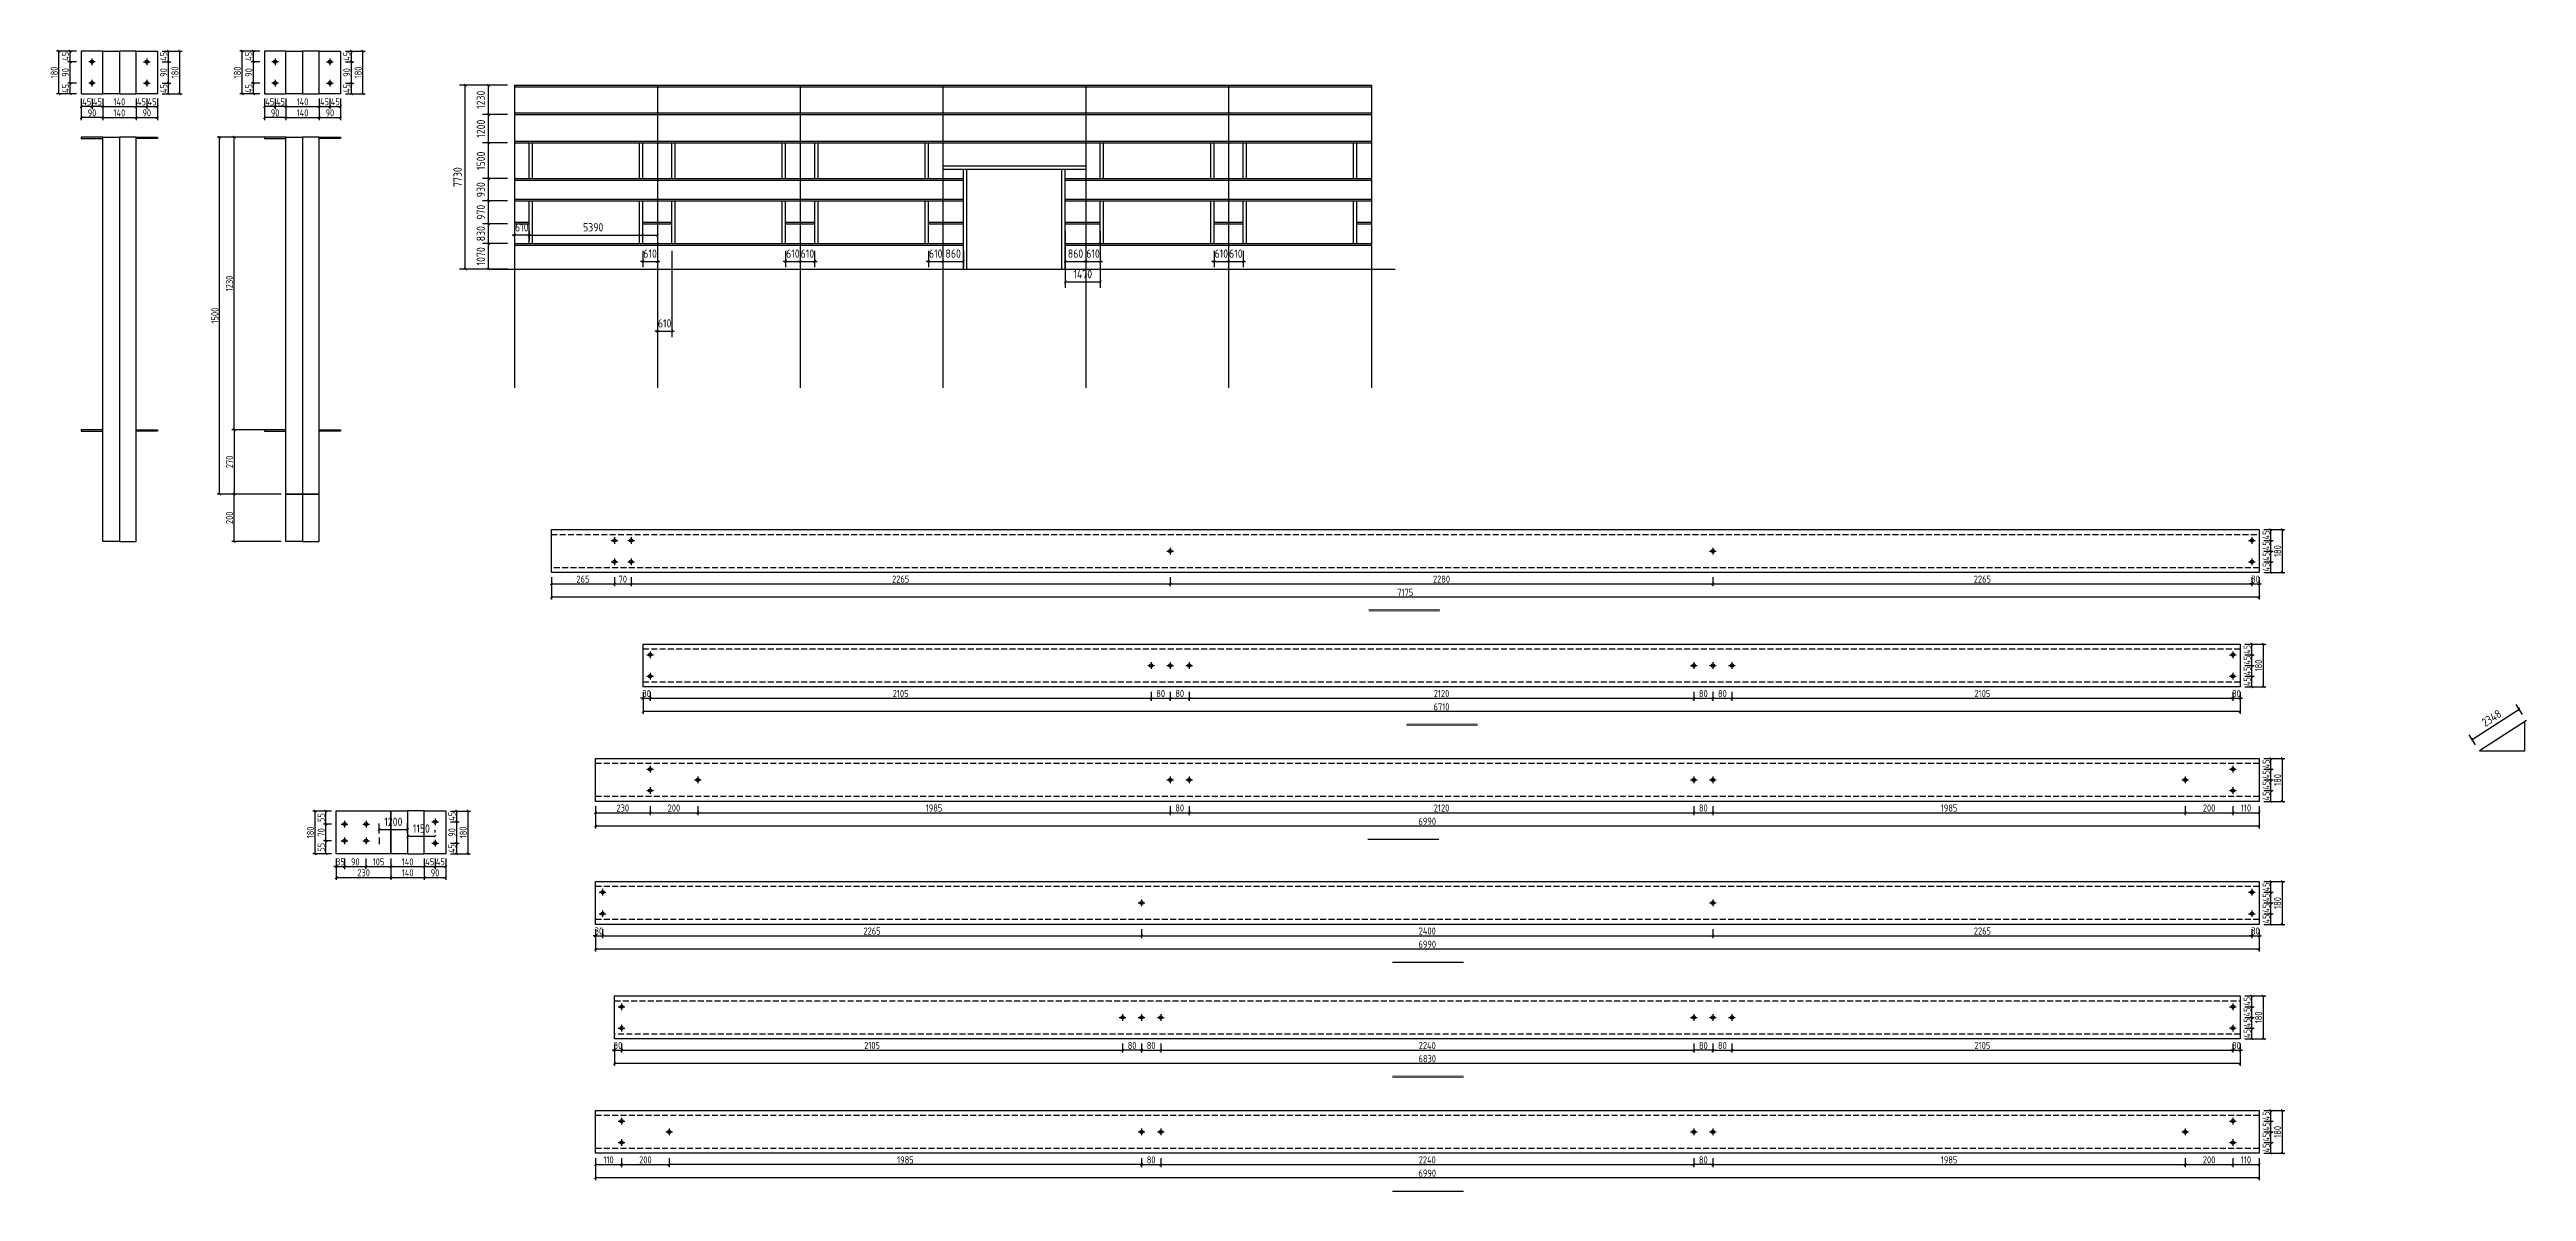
# Model space of a CAD drawing. Extents: x -196983 to 471790, y -783661 to 190401.
# Drawn here: x 193203 to 297272, y -91794 to -43790 of the extents above; entities that cross this region are included whole.
import ezdxf

# ---------------------------------------------------------------- set-up
doc = ezdxf.new("R2010")
doc.units = 0
doc.header["$LTSCALE"] = 1000
doc.header["$MEASUREMENT"] = 0
doc.linetypes.add('DASH', pattern=[0.35, 0.25, -0.1])
for name, color, linetype in [('_TCH_MASK', 7, 'Continuous'), ('AXIS', 3, 'Continuous'), ('DOTE', 1, 'Continuous')]:
    doc.layers.add(name, color=color, linetype=linetype)
doc.styles.get("Standard").update_dxf_attribs({"font": 'gbenor.shx', "bigfont": 'gbcbig.shx'})
doc.dimstyles.get("Standard").update_dxf_attribs({"dimscale": 100, "dimtxt": 3.5, "dimasz": 1, "dimexe": 2.5, "dimexo": 3, "dimgap": 1.5, "dimtad": 1, "dimdec": 0, "dimzin": 0, "dimdsep": 46, "dimtxsty": 'Standard', "dimblk": 'ARCHTICK', "dimcen": 0.09, "dimadec": 0, "dimazin": 0, "dimtfac": 1, "dimtdec": 0, "dimtix": 1, "dimtmove": 2, "dimatfit": 3, "dimfxl": 1, "dimtolj": 1, "dimtzin": 0, "dimarcsym": 0})

msp = doc.modelspace()

# ---------------------------------------------------------------- blocks, each defined once
blk = doc.blocks.new('_ArchTick')
at = {"color": 0, "linetype": 'ByBlock', "const_width": 0.4}
blk.add_lwpolyline([(-0.5, -0.5), (0.5, 0.5)], dxfattribs=at)
blk = doc.blocks.new('*D1004')
at = {"layer": '_TCH_MASK', "color": 0, "lineweight": -2}
for p, q in [((216138, -90387), (216138, -90766)), ((217238, -90387), (217238, -90766)), ((216138, -90666), (217238, -90666))]:
    blk.add_line(p, q, dxfattribs=at)
at = {"layer": 'Defpoints', "color": 0}
for p in [(216138, -90187), (217238, -90187), (217238, -90666)]:
    blk.add_point(p, dxfattribs=at)
at = {"layer": '_TCH_MASK', "color": 0, "lineweight": -2, "xscale": 100, "yscale": 100, "zscale": 100, "rotation": 180}
blk.add_blockref('_ArchTick', (216138, -90666), dxfattribs=at)
at = {"layer": '_TCH_MASK', "color": 0, "lineweight": -2, "xscale": 100, "yscale": 100, "zscale": 100}
blk.add_blockref('_ArchTick', (217238, -90666), dxfattribs=at)
at = {"layer": '_TCH_MASK', "color": 0, "lineweight": 15, "insert": (216688, -90466), "char_height": 300, "attachment_point": 5}
blk.add_mtext('\\A1;110', dxfattribs=at)
blk = doc.blocks.new('*D1005')
at = {"layer": '_TCH_MASK', "color": 0, "lineweight": -2}
for p, q in [((217238, -90387), (217238, -90766)), ((219238, -90387), (219238, -90766)), ((217238, -90666), (219238, -90666))]:
    blk.add_line(p, q, dxfattribs=at)
at = {"layer": 'Defpoints', "color": 0}
for p in [(217238, -90187), (219238, -90187), (219238, -90666)]:
    blk.add_point(p, dxfattribs=at)
at = {"layer": '_TCH_MASK', "color": 0, "lineweight": -2, "xscale": 100, "yscale": 100, "zscale": 100, "rotation": 180}
blk.add_blockref('_ArchTick', (217238, -90666), dxfattribs=at)
at = {"layer": '_TCH_MASK', "color": 0, "lineweight": -2, "xscale": 100, "yscale": 100, "zscale": 100}
blk.add_blockref('_ArchTick', (219238, -90666), dxfattribs=at)
at = {"layer": '_TCH_MASK', "color": 0, "lineweight": 15, "insert": (218238, -90466), "char_height": 300, "attachment_point": 5}
blk.add_mtext('\\A1;200', dxfattribs=at)
blk = doc.blocks.new('*D1006')
at = {"layer": '_TCH_MASK', "color": 0, "lineweight": -2}
for p, q in [((239888, -90387), (239888, -90766)), ((262288, -90387), (262288, -90766)), ((239888, -90666), (262288, -90666))]:
    blk.add_line(p, q, dxfattribs=at)
at = {"layer": 'Defpoints', "color": 0}
for p in [(239888, -90187), (262288, -90187), (262288, -90666)]:
    blk.add_point(p, dxfattribs=at)
at = {"layer": '_TCH_MASK', "color": 0, "lineweight": -2, "xscale": 100, "yscale": 100, "zscale": 100, "rotation": 180}
blk.add_blockref('_ArchTick', (239888, -90666), dxfattribs=at)
at = {"layer": '_TCH_MASK', "color": 0, "lineweight": -2, "xscale": 100, "yscale": 100, "zscale": 100}
blk.add_blockref('_ArchTick', (262288, -90666), dxfattribs=at)
at = {"layer": '_TCH_MASK', "color": 0, "lineweight": 15, "insert": (251088, -90466), "char_height": 300, "attachment_point": 5}
blk.add_mtext('\\A1;2240', dxfattribs=at)
blk = doc.blocks.new('*D1007')
at = {"layer": '_TCH_MASK', "color": 0, "lineweight": -2}
for p, q in [((282938, -90387), (282938, -90766)), ((284938, -90387), (284938, -90766)), ((282938, -90666), (284938, -90666))]:
    blk.add_line(p, q, dxfattribs=at)
at = {"layer": 'Defpoints', "color": 0}
for p in [(282938, -90187), (284938, -90187), (284938, -90666)]:
    blk.add_point(p, dxfattribs=at)
at = {"layer": '_TCH_MASK', "color": 0, "lineweight": -2, "xscale": 100, "yscale": 100, "zscale": 100, "rotation": 180}
blk.add_blockref('_ArchTick', (282938, -90666), dxfattribs=at)
at = {"layer": '_TCH_MASK', "color": 0, "lineweight": -2, "xscale": 100, "yscale": 100, "zscale": 100}
blk.add_blockref('_ArchTick', (284938, -90666), dxfattribs=at)
at = {"layer": '_TCH_MASK', "color": 0, "lineweight": 15, "insert": (283938, -90466), "char_height": 300, "attachment_point": 5}
blk.add_mtext('\\A1;200', dxfattribs=at)
blk = doc.blocks.new('*D1009')
at = {"layer": '_TCH_MASK', "color": 0, "lineweight": -2}
for p, q in [((284938, -90387), (284938, -90766)), ((286038, -90387), (286038, -90766)), ((284938, -90666), (286038, -90666))]:
    blk.add_line(p, q, dxfattribs=at)
at = {"layer": 'Defpoints', "color": 0}
for p in [(284938, -90187), (286038, -90187), (286038, -90666)]:
    blk.add_point(p, dxfattribs=at)
at = {"layer": '_TCH_MASK', "color": 0, "lineweight": -2, "xscale": 100, "yscale": 100, "zscale": 100, "rotation": 180}
blk.add_blockref('_ArchTick', (284938, -90666), dxfattribs=at)
at = {"layer": '_TCH_MASK', "color": 0, "lineweight": -2, "xscale": 100, "yscale": 100, "zscale": 100}
blk.add_blockref('_ArchTick', (286038, -90666), dxfattribs=at)
at = {"layer": '_TCH_MASK', "color": 0, "lineweight": 15, "insert": (285488, -90466), "char_height": 300, "attachment_point": 5}
blk.add_mtext('\\A1;110', dxfattribs=at)
blk = doc.blocks.new('*D1010')
at = {"layer": '_TCH_MASK', "color": 0, "lineweight": -2}
for p, q in [((216138, -90387), (216138, -91323)), ((286038, -90387), (286038, -91323)), ((286038, -91223), (216138, -91223))]:
    blk.add_line(p, q, dxfattribs=at)
at = {"layer": 'Defpoints', "color": 0}
for p in [(216138, -90187), (286038, -90187), (216138, -91223)]:
    blk.add_point(p, dxfattribs=at)
at = {"layer": '_TCH_MASK', "color": 0, "lineweight": -2, "xscale": 100, "yscale": 100, "zscale": 100, "rotation": 180}
blk.add_blockref('_ArchTick', (216138, -91223), dxfattribs=at)
at = {"layer": '_TCH_MASK', "color": 0, "lineweight": -2, "xscale": 100, "yscale": 100, "zscale": 100}
blk.add_blockref('_ArchTick', (286038, -91223), dxfattribs=at)
at = {"layer": '_TCH_MASK', "color": 0, "lineweight": 15, "insert": (251088, -91023), "char_height": 300, "attachment_point": 5}
blk.add_mtext('\\A1;6990', dxfattribs=at)
blk = doc.blocks.new('*D1008')
at = {"layer": '_TCH_MASK', "color": 0, "lineweight": -2}
for p, q in [((286238, -89737), (286636, -89737)), ((286238, -90187), (286636, -90187)), ((286536, -90187), (286536, -89737))]:
    blk.add_line(p, q, dxfattribs=at)
at = {"layer": 'Defpoints', "color": 0}
for p in [(286038, -89737), (286038, -90187), (286536, -89737)]:
    blk.add_point(p, dxfattribs=at)
at = {"layer": '_TCH_MASK', "color": 0, "lineweight": -2, "xscale": 100, "yscale": 100, "zscale": 100}
for p, rotation in [((286536, -89737), 90), ((286536, -90187), 270)]:
    blk.add_blockref('_ArchTick', p, dxfattribs=dict(at, rotation=rotation))
at = {"layer": '_TCH_MASK', "color": 0, "lineweight": 15, "insert": (286336, -89962), "char_height": 300, "attachment_point": 5, "rotation": 90}
blk.add_mtext('\\A1;45', dxfattribs=at)
blk = doc.blocks.new('*D1011')
at = {"layer": '_TCH_MASK', "color": 0, "lineweight": -2}
for p, q in [((286238, -89287), (286636, -89287)), ((286536, -89737), (286536, -89287)), ((286238, -89737), (286636, -89737))]:
    blk.add_line(p, q, dxfattribs=at)
at = {"layer": 'Defpoints', "color": 0}
for p in [(286038, -89287), (286536, -89287), (286038, -89737)]:
    blk.add_point(p, dxfattribs=at)
at = {"layer": '_TCH_MASK', "color": 0, "lineweight": -2, "xscale": 100, "yscale": 100, "zscale": 100}
for p, rotation in [((286536, -89287), 90), ((286536, -89737), 270)]:
    blk.add_blockref('_ArchTick', p, dxfattribs=dict(at, rotation=rotation))
at = {"layer": '_TCH_MASK', "color": 0, "lineweight": 15, "insert": (286336, -89512), "char_height": 300, "attachment_point": 5, "rotation": 90}
blk.add_mtext('\\A1;45', dxfattribs=at)
blk = doc.blocks.new('*D1012')
at = {"layer": '_TCH_MASK', "color": 0, "lineweight": -2}
for p, q in [((286238, -88837), (286636, -88837)), ((286238, -89287), (286636, -89287)), ((286536, -89287), (286536, -88837))]:
    blk.add_line(p, q, dxfattribs=at)
at = {"layer": 'Defpoints', "color": 0}
for p in [(286038, -88837), (286038, -89287), (286536, -88837)]:
    blk.add_point(p, dxfattribs=at)
at = {"layer": '_TCH_MASK', "color": 0, "lineweight": -2, "xscale": 100, "yscale": 100, "zscale": 100}
for p, rotation in [((286536, -88837), 90), ((286536, -89287), 270)]:
    blk.add_blockref('_ArchTick', p, dxfattribs=dict(at, rotation=rotation))
at = {"layer": '_TCH_MASK', "color": 0, "lineweight": 15, "insert": (286336, -89062), "char_height": 300, "attachment_point": 5, "rotation": 90}
blk.add_mtext('\\A1;45', dxfattribs=at)
blk = doc.blocks.new('*D1013')
at = {"layer": '_TCH_MASK', "color": 0, "lineweight": -2}
for p, q in [((286238, -88387), (286636, -88387)), ((286536, -88837), (286536, -88387)), ((286238, -88837), (286636, -88837))]:
    blk.add_line(p, q, dxfattribs=at)
at = {"layer": 'Defpoints', "color": 0}
for p in [(286038, -88387), (286536, -88387), (286038, -88837)]:
    blk.add_point(p, dxfattribs=at)
at = {"layer": '_TCH_MASK', "color": 0, "lineweight": -2, "xscale": 100, "yscale": 100, "zscale": 100}
for p, rotation in [((286536, -88387), 90), ((286536, -88837), 270)]:
    blk.add_blockref('_ArchTick', p, dxfattribs=dict(at, rotation=rotation))
at = {"layer": '_TCH_MASK', "color": 0, "lineweight": 15, "insert": (286336, -88612), "char_height": 300, "attachment_point": 5, "rotation": 90}
blk.add_mtext('\\A1;45', dxfattribs=at)
blk = doc.blocks.new('*D1014')
at = {"layer": '_TCH_MASK', "color": 0, "lineweight": -2}
for p, q in [((286238, -88387), (287115, -88387)), ((287015, -88387), (287015, -90187)), ((286238, -90187), (287115, -90187))]:
    blk.add_line(p, q, dxfattribs=at)
at = {"layer": 'Defpoints', "color": 0}
for p in [(286038, -88387), (286038, -90187), (287015, -90187)]:
    blk.add_point(p, dxfattribs=at)
at = {"layer": '_TCH_MASK', "color": 0, "lineweight": -2, "xscale": 100, "yscale": 100, "zscale": 100}
for p, rotation in [((287015, -88387), 90), ((287015, -90187), 270)]:
    blk.add_blockref('_ArchTick', p, dxfattribs=dict(at, rotation=rotation))
at = {"layer": '_TCH_MASK', "color": 0, "lineweight": 15, "insert": (286815, -89287), "char_height": 300, "attachment_point": 5, "rotation": 90}
blk.add_mtext('\\A1;180', dxfattribs=at)
blk = doc.blocks.new('*D1000')
at = {"layer": '_TCH_MASK', "color": 0, "lineweight": -2}
for p, q in [((263088, -90387), (263088, -90766)), ((282938, -90387), (282938, -90766)), ((263088, -90666), (282938, -90666))]:
    blk.add_line(p, q, dxfattribs=at)
at = {"layer": 'Defpoints', "color": 0}
for p in [(263088, -90187), (282938, -90187), (282938, -90666)]:
    blk.add_point(p, dxfattribs=at)
at = {"layer": '_TCH_MASK', "color": 0, "lineweight": -2, "xscale": 100, "yscale": 100, "zscale": 100, "rotation": 180}
blk.add_blockref('_ArchTick', (263088, -90666), dxfattribs=at)
at = {"layer": '_TCH_MASK', "color": 0, "lineweight": -2, "xscale": 100, "yscale": 100, "zscale": 100}
blk.add_blockref('_ArchTick', (282938, -90666), dxfattribs=at)
at = {"layer": '_TCH_MASK', "color": 0, "lineweight": 15, "insert": (273013, -90466), "char_height": 300, "attachment_point": 5}
blk.add_mtext('\\A1;1985', dxfattribs=at)
blk = doc.blocks.new('*D1001')
at = {"layer": '_TCH_MASK', "color": 0, "lineweight": -2}
for p, q in [((262288, -90387), (262288, -90766)), ((263088, -90387), (263088, -90766)), ((263088, -90666), (262288, -90666))]:
    blk.add_line(p, q, dxfattribs=at)
at = {"layer": 'Defpoints', "color": 0}
for p in [(262288, -90187), (263088, -90187), (262288, -90666)]:
    blk.add_point(p, dxfattribs=at)
at = {"layer": '_TCH_MASK', "color": 0, "lineweight": -2, "xscale": 100, "yscale": 100, "zscale": 100, "rotation": 180}
blk.add_blockref('_ArchTick', (262288, -90666), dxfattribs=at)
at = {"layer": '_TCH_MASK', "color": 0, "lineweight": -2, "xscale": 100, "yscale": 100, "zscale": 100}
blk.add_blockref('_ArchTick', (263088, -90666), dxfattribs=at)
at = {"layer": '_TCH_MASK', "color": 0, "lineweight": 15, "insert": (262688, -90466), "char_height": 300, "attachment_point": 5}
blk.add_mtext('\\A1;80', dxfattribs=at)
blk = doc.blocks.new('*D1002')
at = {"layer": '_TCH_MASK', "color": 0, "lineweight": -2}
for p, q in [((239088, -90387), (239088, -90766)), ((239888, -90387), (239888, -90766)), ((239088, -90666), (239888, -90666))]:
    blk.add_line(p, q, dxfattribs=at)
at = {"layer": 'Defpoints', "color": 0}
for p in [(239088, -90187), (239888, -90187), (239888, -90666)]:
    blk.add_point(p, dxfattribs=at)
at = {"layer": '_TCH_MASK', "color": 0, "lineweight": -2, "xscale": 100, "yscale": 100, "zscale": 100, "rotation": 180}
blk.add_blockref('_ArchTick', (239088, -90666), dxfattribs=at)
at = {"layer": '_TCH_MASK', "color": 0, "lineweight": -2, "xscale": 100, "yscale": 100, "zscale": 100}
blk.add_blockref('_ArchTick', (239888, -90666), dxfattribs=at)
at = {"layer": '_TCH_MASK', "color": 0, "lineweight": 15, "insert": (239488, -90466), "char_height": 300, "attachment_point": 5}
blk.add_mtext('\\A1;80', dxfattribs=at)
blk = doc.blocks.new('*D1003')
at = {"layer": '_TCH_MASK', "color": 0, "lineweight": -2}
for p, q in [((219238, -90387), (219238, -90766)), ((239088, -90387), (239088, -90766)), ((239088, -90666), (219238, -90666))]:
    blk.add_line(p, q, dxfattribs=at)
at = {"layer": 'Defpoints', "color": 0}
for p in [(219238, -90187), (239088, -90187), (219238, -90666)]:
    blk.add_point(p, dxfattribs=at)
at = {"layer": '_TCH_MASK', "color": 0, "lineweight": -2, "xscale": 100, "yscale": 100, "zscale": 100, "rotation": 180}
blk.add_blockref('_ArchTick', (219238, -90666), dxfattribs=at)
at = {"layer": '_TCH_MASK', "color": 0, "lineweight": -2, "xscale": 100, "yscale": 100, "zscale": 100}
blk.add_blockref('_ArchTick', (239088, -90666), dxfattribs=at)
at = {"layer": '_TCH_MASK', "color": 0, "lineweight": 15, "insert": (229163, -90466), "char_height": 300, "attachment_point": 5}
blk.add_mtext('\\A1;1985', dxfattribs=at)
blk = doc.blocks.new('*D985')
at = {"layer": '_TCH_MASK', "color": 0, "lineweight": -2}
for p, q in [((216938, -85855), (216838, -85855)), ((216938, -85576), (216938, -85955)), ((216938, -85855), (217238, -85855)), ((217238, -85576), (217238, -85955)), ((217238, -85855), (217338, -85855))]:
    blk.add_line(p, q, dxfattribs=at)
at = {"layer": 'Defpoints', "color": 0}
for p in [(216938, -85376), (217238, -85376), (217238, -85855)]:
    blk.add_point(p, dxfattribs=at)
at = {"layer": '_TCH_MASK', "color": 0, "lineweight": -2, "xscale": 100, "yscale": 100, "zscale": 100}
blk.add_blockref('_ArchTick', (216938, -85855), dxfattribs=at)
at = {"layer": '_TCH_MASK', "color": 0, "lineweight": -2, "xscale": 100, "yscale": 100, "zscale": 100, "rotation": 180}
blk.add_blockref('_ArchTick', (217238, -85855), dxfattribs=at)
at = {"layer": '_TCH_MASK', "color": 0, "lineweight": 15, "insert": (217088, -85655), "char_height": 300, "attachment_point": 5}
blk.add_mtext('\\A1;30', dxfattribs=at)
blk = doc.blocks.new('*D986')
at = {"layer": '_TCH_MASK', "color": 0, "lineweight": -2}
for p, q in [((217238, -85576), (217238, -85955)), ((217238, -85855), (238288, -85855)), ((238288, -85576), (238288, -85955))]:
    blk.add_line(p, q, dxfattribs=at)
at = {"layer": 'Defpoints', "color": 0}
for p in [(217238, -85376), (238288, -85376), (238288, -85855)]:
    blk.add_point(p, dxfattribs=at)
at = {"layer": '_TCH_MASK', "color": 0, "lineweight": -2, "xscale": 100, "yscale": 100, "zscale": 100, "rotation": 180}
blk.add_blockref('_ArchTick', (217238, -85855), dxfattribs=at)
at = {"layer": '_TCH_MASK', "color": 0, "lineweight": -2, "xscale": 100, "yscale": 100, "zscale": 100}
blk.add_blockref('_ArchTick', (238288, -85855), dxfattribs=at)
at = {"layer": '_TCH_MASK', "color": 0, "lineweight": 15, "insert": (227763, -85655), "char_height": 300, "attachment_point": 5}
blk.add_mtext('\\A1;2105', dxfattribs=at)
blk = doc.blocks.new('*D987')
at = {"layer": '_TCH_MASK', "color": 0, "lineweight": -2}
for p, q in [((239888, -85576), (239888, -85955)), ((239888, -85855), (262288, -85855)), ((262288, -85576), (262288, -85955))]:
    blk.add_line(p, q, dxfattribs=at)
at = {"layer": 'Defpoints', "color": 0}
for p in [(239888, -85376), (262288, -85376), (262288, -85855)]:
    blk.add_point(p, dxfattribs=at)
at = {"layer": '_TCH_MASK', "color": 0, "lineweight": -2, "xscale": 100, "yscale": 100, "zscale": 100, "rotation": 180}
blk.add_blockref('_ArchTick', (239888, -85855), dxfattribs=at)
at = {"layer": '_TCH_MASK', "color": 0, "lineweight": -2, "xscale": 100, "yscale": 100, "zscale": 100}
blk.add_blockref('_ArchTick', (262288, -85855), dxfattribs=at)
at = {"layer": '_TCH_MASK', "color": 0, "lineweight": 15, "insert": (251088, -85655), "char_height": 300, "attachment_point": 5}
blk.add_mtext('\\A1;2240', dxfattribs=at)
blk = doc.blocks.new('*D988')
at = {"layer": '_TCH_MASK', "color": 0, "lineweight": -2}
for p, q in [((263888, -85576), (263888, -85955)), ((263888, -85855), (284938, -85855)), ((284938, -85576), (284938, -85955))]:
    blk.add_line(p, q, dxfattribs=at)
at = {"layer": 'Defpoints', "color": 0}
for p in [(263888, -85376), (284938, -85376), (284938, -85855)]:
    blk.add_point(p, dxfattribs=at)
at = {"layer": '_TCH_MASK', "color": 0, "lineweight": -2, "xscale": 100, "yscale": 100, "zscale": 100, "rotation": 180}
blk.add_blockref('_ArchTick', (263888, -85855), dxfattribs=at)
at = {"layer": '_TCH_MASK', "color": 0, "lineweight": -2, "xscale": 100, "yscale": 100, "zscale": 100}
blk.add_blockref('_ArchTick', (284938, -85855), dxfattribs=at)
at = {"layer": '_TCH_MASK', "color": 0, "lineweight": 15, "insert": (274413, -85655), "char_height": 300, "attachment_point": 5}
blk.add_mtext('\\A1;2105', dxfattribs=at)
blk = doc.blocks.new('*D990')
at = {"layer": '_TCH_MASK', "color": 0, "lineweight": -2}
for p, q in [((284938, -85855), (284838, -85855)), ((284938, -85576), (284938, -85955)), ((284938, -85855), (285238, -85855)), ((285238, -85576), (285238, -85955)), ((285238, -85855), (285338, -85855))]:
    blk.add_line(p, q, dxfattribs=at)
at = {"layer": 'Defpoints', "color": 0}
for p in [(284938, -85376), (285238, -85376), (285238, -85855)]:
    blk.add_point(p, dxfattribs=at)
at = {"layer": '_TCH_MASK', "color": 0, "lineweight": -2, "xscale": 100, "yscale": 100, "zscale": 100}
blk.add_blockref('_ArchTick', (284938, -85855), dxfattribs=at)
at = {"layer": '_TCH_MASK', "color": 0, "lineweight": -2, "xscale": 100, "yscale": 100, "zscale": 100, "rotation": 180}
blk.add_blockref('_ArchTick', (285238, -85855), dxfattribs=at)
at = {"layer": '_TCH_MASK', "color": 0, "lineweight": 15, "insert": (285088, -85655), "char_height": 300, "attachment_point": 5}
blk.add_mtext('\\A1;30', dxfattribs=at)
blk = doc.blocks.new('*D991')
at = {"layer": '_TCH_MASK', "color": 0, "lineweight": -2}
for p, q in [((216938, -85576), (216938, -86512)), ((285238, -85576), (285238, -86512)), ((285238, -86412), (216938, -86412))]:
    blk.add_line(p, q, dxfattribs=at)
at = {"layer": 'Defpoints', "color": 0}
for p in [(216938, -85376), (285238, -85376), (216938, -86412)]:
    blk.add_point(p, dxfattribs=at)
at = {"layer": '_TCH_MASK', "color": 0, "lineweight": -2, "xscale": 100, "yscale": 100, "zscale": 100, "rotation": 180}
blk.add_blockref('_ArchTick', (216938, -86412), dxfattribs=at)
at = {"layer": '_TCH_MASK', "color": 0, "lineweight": -2, "xscale": 100, "yscale": 100, "zscale": 100}
blk.add_blockref('_ArchTick', (285238, -86412), dxfattribs=at)
at = {"layer": '_TCH_MASK', "color": 0, "lineweight": 15, "insert": (251088, -86212), "char_height": 300, "attachment_point": 5}
blk.add_mtext('\\A1;6830', dxfattribs=at)
blk = doc.blocks.new('*D989')
at = {"layer": '_TCH_MASK', "color": 0, "lineweight": -2}
for p, q in [((285438, -84926), (285836, -84926)), ((285736, -85376), (285736, -84926)), ((285438, -85376), (285836, -85376))]:
    blk.add_line(p, q, dxfattribs=at)
at = {"layer": 'Defpoints', "color": 0}
for p in [(285238, -84926), (285736, -84926), (285238, -85376)]:
    blk.add_point(p, dxfattribs=at)
at = {"layer": '_TCH_MASK', "color": 0, "lineweight": -2, "xscale": 100, "yscale": 100, "zscale": 100}
for p, rotation in [((285736, -84926), 90), ((285736, -85376), 270)]:
    blk.add_blockref('_ArchTick', p, dxfattribs=dict(at, rotation=rotation))
at = {"layer": '_TCH_MASK', "color": 0, "lineweight": 15, "insert": (285536, -85151), "char_height": 300, "attachment_point": 5, "rotation": 90}
blk.add_mtext('\\A1;45', dxfattribs=at)
blk = doc.blocks.new('*D992')
at = {"layer": '_TCH_MASK', "color": 0, "lineweight": -2}
for p, q in [((285438, -84476), (285836, -84476)), ((285438, -84926), (285836, -84926)), ((285736, -84926), (285736, -84476))]:
    blk.add_line(p, q, dxfattribs=at)
at = {"layer": 'Defpoints', "color": 0}
for p in [(285238, -84476), (285238, -84926), (285736, -84476)]:
    blk.add_point(p, dxfattribs=at)
at = {"layer": '_TCH_MASK', "color": 0, "lineweight": -2, "xscale": 100, "yscale": 100, "zscale": 100}
for p, rotation in [((285736, -84476), 90), ((285736, -84926), 270)]:
    blk.add_blockref('_ArchTick', p, dxfattribs=dict(at, rotation=rotation))
at = {"layer": '_TCH_MASK', "color": 0, "lineweight": 15, "insert": (285536, -84701), "char_height": 300, "attachment_point": 5, "rotation": 90}
blk.add_mtext('\\A1;45', dxfattribs=at)
blk = doc.blocks.new('*D993')
at = {"layer": '_TCH_MASK', "color": 0, "lineweight": -2}
for p, q in [((285438, -84026), (285836, -84026)), ((285736, -84476), (285736, -84026)), ((285438, -84476), (285836, -84476))]:
    blk.add_line(p, q, dxfattribs=at)
at = {"layer": 'Defpoints', "color": 0}
for p in [(285238, -84026), (285736, -84026), (285238, -84476)]:
    blk.add_point(p, dxfattribs=at)
at = {"layer": '_TCH_MASK', "color": 0, "lineweight": -2, "xscale": 100, "yscale": 100, "zscale": 100}
for p, rotation in [((285736, -84026), 90), ((285736, -84476), 270)]:
    blk.add_blockref('_ArchTick', p, dxfattribs=dict(at, rotation=rotation))
at = {"layer": '_TCH_MASK', "color": 0, "lineweight": 15, "insert": (285536, -84251), "char_height": 300, "attachment_point": 5, "rotation": 90}
blk.add_mtext('\\A1;45', dxfattribs=at)
blk = doc.blocks.new('*D994')
at = {"layer": '_TCH_MASK', "color": 0, "lineweight": -2}
for p, q in [((285438, -83576), (285836, -83576)), ((285438, -84026), (285836, -84026)), ((285736, -84026), (285736, -83576))]:
    blk.add_line(p, q, dxfattribs=at)
at = {"layer": 'Defpoints', "color": 0}
for p in [(285238, -83576), (285238, -84026), (285736, -83576)]:
    blk.add_point(p, dxfattribs=at)
at = {"layer": '_TCH_MASK', "color": 0, "lineweight": -2, "xscale": 100, "yscale": 100, "zscale": 100}
for p, rotation in [((285736, -83576), 90), ((285736, -84026), 270)]:
    blk.add_blockref('_ArchTick', p, dxfattribs=dict(at, rotation=rotation))
at = {"layer": '_TCH_MASK', "color": 0, "lineweight": 15, "insert": (285536, -83801), "char_height": 300, "attachment_point": 5, "rotation": 90}
blk.add_mtext('\\A1;45', dxfattribs=at)
blk = doc.blocks.new('*D995')
at = {"layer": '_TCH_MASK', "color": 0, "lineweight": -2}
for p, q in [((285438, -83576), (286315, -83576)), ((286215, -83576), (286215, -85376)), ((285438, -85376), (286315, -85376))]:
    blk.add_line(p, q, dxfattribs=at)
at = {"layer": 'Defpoints', "color": 0}
for p in [(285238, -83576), (285238, -85376), (286215, -85376)]:
    blk.add_point(p, dxfattribs=at)
at = {"layer": '_TCH_MASK', "color": 0, "lineweight": -2, "xscale": 100, "yscale": 100, "zscale": 100}
for p, rotation in [((286215, -83576), 90), ((286215, -85376), 270)]:
    blk.add_blockref('_ArchTick', p, dxfattribs=dict(at, rotation=rotation))
at = {"layer": '_TCH_MASK', "color": 0, "lineweight": 15, "insert": (286015, -84476), "char_height": 300, "attachment_point": 5, "rotation": 90}
blk.add_mtext('\\A1;180', dxfattribs=at)
blk = doc.blocks.new('*D996')
at = {"layer": '_TCH_MASK', "color": 0, "lineweight": -2}
for p, q in [((263088, -85576), (263088, -85955)), ((263088, -85855), (263888, -85855)), ((263888, -85576), (263888, -85955))]:
    blk.add_line(p, q, dxfattribs=at)
at = {"layer": 'Defpoints', "color": 0}
for p in [(263088, -85376), (263888, -85376), (263888, -85855)]:
    blk.add_point(p, dxfattribs=at)
at = {"layer": '_TCH_MASK', "color": 0, "lineweight": -2, "xscale": 100, "yscale": 100, "zscale": 100, "rotation": 180}
blk.add_blockref('_ArchTick', (263088, -85855), dxfattribs=at)
at = {"layer": '_TCH_MASK', "color": 0, "lineweight": -2, "xscale": 100, "yscale": 100, "zscale": 100}
blk.add_blockref('_ArchTick', (263888, -85855), dxfattribs=at)
at = {"layer": '_TCH_MASK', "color": 0, "lineweight": 15, "insert": (263488, -85655), "char_height": 300, "attachment_point": 5}
blk.add_mtext('\\A1;80', dxfattribs=at)
blk = doc.blocks.new('*D997')
at = {"layer": '_TCH_MASK', "color": 0, "lineweight": -2}
for p, q in [((262288, -85576), (262288, -85955)), ((263088, -85855), (262288, -85855)), ((263088, -85576), (263088, -85955))]:
    blk.add_line(p, q, dxfattribs=at)
at = {"layer": 'Defpoints', "color": 0}
for p in [(262288, -85376), (262288, -85855), (263088, -85376)]:
    blk.add_point(p, dxfattribs=at)
at = {"layer": '_TCH_MASK', "color": 0, "lineweight": -2, "xscale": 100, "yscale": 100, "zscale": 100, "rotation": 180}
blk.add_blockref('_ArchTick', (262288, -85855), dxfattribs=at)
at = {"layer": '_TCH_MASK', "color": 0, "lineweight": -2, "xscale": 100, "yscale": 100, "zscale": 100}
blk.add_blockref('_ArchTick', (263088, -85855), dxfattribs=at)
at = {"layer": '_TCH_MASK', "color": 0, "lineweight": 15, "insert": (262688, -85655), "char_height": 300, "attachment_point": 5}
blk.add_mtext('\\A1;80', dxfattribs=at)
blk = doc.blocks.new('*D998')
at = {"layer": '_TCH_MASK', "color": 0, "lineweight": -2}
for p, q in [((239088, -85576), (239088, -85955)), ((239088, -85855), (239888, -85855)), ((239888, -85576), (239888, -85955))]:
    blk.add_line(p, q, dxfattribs=at)
at = {"layer": 'Defpoints', "color": 0}
for p in [(239088, -85376), (239888, -85376), (239888, -85855)]:
    blk.add_point(p, dxfattribs=at)
at = {"layer": '_TCH_MASK', "color": 0, "lineweight": -2, "xscale": 100, "yscale": 100, "zscale": 100, "rotation": 180}
blk.add_blockref('_ArchTick', (239088, -85855), dxfattribs=at)
at = {"layer": '_TCH_MASK', "color": 0, "lineweight": -2, "xscale": 100, "yscale": 100, "zscale": 100}
blk.add_blockref('_ArchTick', (239888, -85855), dxfattribs=at)
at = {"layer": '_TCH_MASK', "color": 0, "lineweight": 15, "insert": (239488, -85655), "char_height": 300, "attachment_point": 5}
blk.add_mtext('\\A1;80', dxfattribs=at)
blk = doc.blocks.new('*D999')
at = {"layer": '_TCH_MASK', "color": 0, "lineweight": -2}
for p, q in [((238288, -85576), (238288, -85955)), ((239088, -85855), (238288, -85855)), ((239088, -85576), (239088, -85955))]:
    blk.add_line(p, q, dxfattribs=at)
at = {"layer": 'Defpoints', "color": 0}
for p in [(238288, -85376), (238288, -85855), (239088, -85376)]:
    blk.add_point(p, dxfattribs=at)
at = {"layer": '_TCH_MASK', "color": 0, "lineweight": -2, "xscale": 100, "yscale": 100, "zscale": 100, "rotation": 180}
blk.add_blockref('_ArchTick', (238288, -85855), dxfattribs=at)
at = {"layer": '_TCH_MASK', "color": 0, "lineweight": -2, "xscale": 100, "yscale": 100, "zscale": 100}
blk.add_blockref('_ArchTick', (239088, -85855), dxfattribs=at)
at = {"layer": '_TCH_MASK', "color": 0, "lineweight": 15, "insert": (238688, -85655), "char_height": 300, "attachment_point": 5}
blk.add_mtext('\\A1;80', dxfattribs=at)
blk = doc.blocks.new('*D927')
at = {"layer": '_TCH_MASK', "color": 0, "lineweight": -2}
for p, q in [((218138, -71063), (218038, -71063)), ((218138, -70784), (218138, -71163)), ((218138, -71063), (218438, -71063)), ((218438, -70784), (218438, -71163)), ((218438, -71063), (218538, -71063))]:
    blk.add_line(p, q, dxfattribs=at)
at = {"layer": 'Defpoints', "color": 0}
for p in [(218138, -70584), (218438, -70584), (218438, -71063)]:
    blk.add_point(p, dxfattribs=at)
at = {"layer": '_TCH_MASK', "color": 0, "lineweight": -2, "xscale": 100, "yscale": 100, "zscale": 100}
blk.add_blockref('_ArchTick', (218138, -71063), dxfattribs=at)
at = {"layer": '_TCH_MASK', "color": 0, "lineweight": -2, "xscale": 100, "yscale": 100, "zscale": 100, "rotation": 180}
blk.add_blockref('_ArchTick', (218438, -71063), dxfattribs=at)
at = {"layer": '_TCH_MASK', "color": 0, "lineweight": 15, "insert": (218288, -70863), "char_height": 300, "attachment_point": 5}
blk.add_mtext('\\A1;30', dxfattribs=at)
blk = doc.blocks.new('*D928')
at = {"layer": '_TCH_MASK', "color": 0, "lineweight": -2}
for p, q in [((218438, -70784), (218438, -71163)), ((218438, -71063), (239488, -71063)), ((239488, -70784), (239488, -71163))]:
    blk.add_line(p, q, dxfattribs=at)
at = {"layer": 'Defpoints', "color": 0}
for p in [(218438, -70584), (239488, -70584), (239488, -71063)]:
    blk.add_point(p, dxfattribs=at)
at = {"layer": '_TCH_MASK', "color": 0, "lineweight": -2, "xscale": 100, "yscale": 100, "zscale": 100, "rotation": 180}
blk.add_blockref('_ArchTick', (218438, -71063), dxfattribs=at)
at = {"layer": '_TCH_MASK', "color": 0, "lineweight": -2, "xscale": 100, "yscale": 100, "zscale": 100}
blk.add_blockref('_ArchTick', (239488, -71063), dxfattribs=at)
at = {"layer": '_TCH_MASK', "color": 0, "lineweight": 15, "insert": (228963, -70863), "char_height": 300, "attachment_point": 5}
blk.add_mtext('\\A1;2105', dxfattribs=at)
blk = doc.blocks.new('*D929')
at = {"layer": '_TCH_MASK', "color": 0, "lineweight": -2}
for p, q in [((241088, -70784), (241088, -71163)), ((241088, -71063), (262288, -71063)), ((262288, -70784), (262288, -71163))]:
    blk.add_line(p, q, dxfattribs=at)
at = {"layer": 'Defpoints', "color": 0}
for p in [(241088, -70584), (262288, -70584), (262288, -71063)]:
    blk.add_point(p, dxfattribs=at)
at = {"layer": '_TCH_MASK', "color": 0, "lineweight": -2, "xscale": 100, "yscale": 100, "zscale": 100, "rotation": 180}
blk.add_blockref('_ArchTick', (241088, -71063), dxfattribs=at)
at = {"layer": '_TCH_MASK', "color": 0, "lineweight": -2, "xscale": 100, "yscale": 100, "zscale": 100}
blk.add_blockref('_ArchTick', (262288, -71063), dxfattribs=at)
at = {"layer": '_TCH_MASK', "color": 0, "lineweight": 15, "insert": (251688, -70863), "char_height": 300, "attachment_point": 5}
blk.add_mtext('\\A1;2120', dxfattribs=at)
blk = doc.blocks.new('*D930')
at = {"layer": '_TCH_MASK', "color": 0, "lineweight": -2}
for p, q in [((263888, -70784), (263888, -71163)), ((263888, -71063), (284938, -71063)), ((284938, -70784), (284938, -71163))]:
    blk.add_line(p, q, dxfattribs=at)
at = {"layer": 'Defpoints', "color": 0}
for p in [(263888, -70584), (284938, -70584), (284938, -71063)]:
    blk.add_point(p, dxfattribs=at)
at = {"layer": '_TCH_MASK', "color": 0, "lineweight": -2, "xscale": 100, "yscale": 100, "zscale": 100, "rotation": 180}
blk.add_blockref('_ArchTick', (263888, -71063), dxfattribs=at)
at = {"layer": '_TCH_MASK', "color": 0, "lineweight": -2, "xscale": 100, "yscale": 100, "zscale": 100}
blk.add_blockref('_ArchTick', (284938, -71063), dxfattribs=at)
at = {"layer": '_TCH_MASK', "color": 0, "lineweight": 15, "insert": (274413, -70863), "char_height": 300, "attachment_point": 5}
blk.add_mtext('\\A1;2105', dxfattribs=at)
blk = doc.blocks.new('*D932')
at = {"layer": '_TCH_MASK', "color": 0, "lineweight": -2}
for p, q in [((284938, -71063), (284838, -71063)), ((284938, -70784), (284938, -71163)), ((284938, -71063), (285238, -71063)), ((285238, -70784), (285238, -71163)), ((285238, -71063), (285338, -71063))]:
    blk.add_line(p, q, dxfattribs=at)
at = {"layer": 'Defpoints', "color": 0}
for p in [(284938, -70584), (285238, -70584), (285238, -71063)]:
    blk.add_point(p, dxfattribs=at)
at = {"layer": '_TCH_MASK', "color": 0, "lineweight": -2, "xscale": 100, "yscale": 100, "zscale": 100}
blk.add_blockref('_ArchTick', (284938, -71063), dxfattribs=at)
at = {"layer": '_TCH_MASK', "color": 0, "lineweight": -2, "xscale": 100, "yscale": 100, "zscale": 100, "rotation": 180}
blk.add_blockref('_ArchTick', (285238, -71063), dxfattribs=at)
at = {"layer": '_TCH_MASK', "color": 0, "lineweight": 15, "insert": (285088, -70863), "char_height": 300, "attachment_point": 5}
blk.add_mtext('\\A1;30', dxfattribs=at)
blk = doc.blocks.new('*D933')
at = {"layer": '_TCH_MASK', "color": 0, "lineweight": -2}
for p, q in [((218138, -70784), (218138, -71720)), ((285238, -71620), (218138, -71620)), ((285238, -70784), (285238, -71720))]:
    blk.add_line(p, q, dxfattribs=at)
at = {"layer": 'Defpoints', "color": 0}
for p in [(218138, -70584), (285238, -70584), (218138, -71620)]:
    blk.add_point(p, dxfattribs=at)
at = {"layer": '_TCH_MASK', "color": 0, "lineweight": -2, "xscale": 100, "yscale": 100, "zscale": 100, "rotation": 180}
blk.add_blockref('_ArchTick', (218138, -71620), dxfattribs=at)
at = {"layer": '_TCH_MASK', "color": 0, "lineweight": -2, "xscale": 100, "yscale": 100, "zscale": 100}
blk.add_blockref('_ArchTick', (285238, -71620), dxfattribs=at)
at = {"layer": '_TCH_MASK', "color": 0, "lineweight": 15, "insert": (251688, -71420), "char_height": 300, "attachment_point": 5}
blk.add_mtext('\\A1;6710', dxfattribs=at)
blk = doc.blocks.new('*D931')
at = {"layer": '_TCH_MASK', "color": 0, "lineweight": -2}
for p, q in [((285438, -70134), (285836, -70134)), ((285438, -70584), (285836, -70584)), ((285736, -70584), (285736, -70134))]:
    blk.add_line(p, q, dxfattribs=at)
at = {"layer": 'Defpoints', "color": 0}
for p in [(285238, -70134), (285238, -70584), (285736, -70134)]:
    blk.add_point(p, dxfattribs=at)
at = {"layer": '_TCH_MASK', "color": 0, "lineweight": -2, "xscale": 100, "yscale": 100, "zscale": 100}
for p, rotation in [((285736, -70134), 90), ((285736, -70584), 270)]:
    blk.add_blockref('_ArchTick', p, dxfattribs=dict(at, rotation=rotation))
at = {"layer": '_TCH_MASK', "color": 0, "lineweight": 15, "insert": (285536, -70359), "char_height": 300, "attachment_point": 5, "rotation": 90}
blk.add_mtext('\\A1;45', dxfattribs=at)
blk = doc.blocks.new('*D934')
at = {"layer": '_TCH_MASK', "color": 0, "lineweight": -2}
for p, q in [((285438, -69684), (285836, -69684)), ((285736, -70134), (285736, -69684)), ((285438, -70134), (285836, -70134))]:
    blk.add_line(p, q, dxfattribs=at)
at = {"layer": 'Defpoints', "color": 0}
for p in [(285238, -69684), (285736, -69684), (285238, -70134)]:
    blk.add_point(p, dxfattribs=at)
at = {"layer": '_TCH_MASK', "color": 0, "lineweight": -2, "xscale": 100, "yscale": 100, "zscale": 100}
for p, rotation in [((285736, -69684), 90), ((285736, -70134), 270)]:
    blk.add_blockref('_ArchTick', p, dxfattribs=dict(at, rotation=rotation))
at = {"layer": '_TCH_MASK', "color": 0, "lineweight": 15, "insert": (285536, -69909), "char_height": 300, "attachment_point": 5, "rotation": 90}
blk.add_mtext('\\A1;45', dxfattribs=at)
blk = doc.blocks.new('*D935')
at = {"layer": '_TCH_MASK', "color": 0, "lineweight": -2}
for p, q in [((285438, -69234), (285836, -69234)), ((285438, -69684), (285836, -69684)), ((285736, -69684), (285736, -69234))]:
    blk.add_line(p, q, dxfattribs=at)
at = {"layer": 'Defpoints', "color": 0}
for p in [(285238, -69234), (285238, -69684), (285736, -69234)]:
    blk.add_point(p, dxfattribs=at)
at = {"layer": '_TCH_MASK', "color": 0, "lineweight": -2, "xscale": 100, "yscale": 100, "zscale": 100}
for p, rotation in [((285736, -69234), 90), ((285736, -69684), 270)]:
    blk.add_blockref('_ArchTick', p, dxfattribs=dict(at, rotation=rotation))
at = {"layer": '_TCH_MASK', "color": 0, "lineweight": 15, "insert": (285536, -69459), "char_height": 300, "attachment_point": 5, "rotation": 90}
blk.add_mtext('\\A1;45', dxfattribs=at)
blk = doc.blocks.new('*D936')
at = {"layer": '_TCH_MASK', "color": 0, "lineweight": -2}
for p, q in [((285438, -68784), (285836, -68784)), ((285438, -69234), (285836, -69234)), ((285736, -69234), (285736, -68784))]:
    blk.add_line(p, q, dxfattribs=at)
at = {"layer": 'Defpoints', "color": 0}
for p in [(285238, -68784), (285238, -69234), (285736, -68784)]:
    blk.add_point(p, dxfattribs=at)
at = {"layer": '_TCH_MASK', "color": 0, "lineweight": -2, "xscale": 100, "yscale": 100, "zscale": 100}
for p, rotation in [((285736, -68784), 90), ((285736, -69234), 270)]:
    blk.add_blockref('_ArchTick', p, dxfattribs=dict(at, rotation=rotation))
at = {"layer": '_TCH_MASK', "color": 0, "lineweight": 15, "insert": (285536, -69009), "char_height": 300, "attachment_point": 5, "rotation": 90}
blk.add_mtext('\\A1;45', dxfattribs=at)
blk = doc.blocks.new('*D937')
at = {"layer": '_TCH_MASK', "color": 0, "lineweight": -2}
for p, q in [((285438, -68784), (286315, -68784)), ((286215, -68784), (286215, -70584)), ((285438, -70584), (286315, -70584))]:
    blk.add_line(p, q, dxfattribs=at)
at = {"layer": 'Defpoints', "color": 0}
for p in [(285238, -68784), (285238, -70584), (286215, -70584)]:
    blk.add_point(p, dxfattribs=at)
at = {"layer": '_TCH_MASK', "color": 0, "lineweight": -2, "xscale": 100, "yscale": 100, "zscale": 100}
for p, rotation in [((286215, -68784), 90), ((286215, -70584), 270)]:
    blk.add_blockref('_ArchTick', p, dxfattribs=dict(at, rotation=rotation))
at = {"layer": '_TCH_MASK', "color": 0, "lineweight": 15, "insert": (286015, -69684), "char_height": 300, "attachment_point": 5, "rotation": 90}
blk.add_mtext('\\A1;180', dxfattribs=at)
blk = doc.blocks.new('*D938')
at = {"layer": '_TCH_MASK', "color": 0, "lineweight": -2}
for p, q in [((262288, -70784), (262288, -71163)), ((262288, -71063), (263088, -71063)), ((263088, -70784), (263088, -71163))]:
    blk.add_line(p, q, dxfattribs=at)
at = {"layer": 'Defpoints', "color": 0}
for p in [(262288, -70584), (263088, -70584), (263088, -71063)]:
    blk.add_point(p, dxfattribs=at)
at = {"layer": '_TCH_MASK', "color": 0, "lineweight": -2, "xscale": 100, "yscale": 100, "zscale": 100, "rotation": 180}
blk.add_blockref('_ArchTick', (262288, -71063), dxfattribs=at)
at = {"layer": '_TCH_MASK', "color": 0, "lineweight": -2, "xscale": 100, "yscale": 100, "zscale": 100}
blk.add_blockref('_ArchTick', (263088, -71063), dxfattribs=at)
at = {"layer": '_TCH_MASK', "color": 0, "lineweight": 15, "insert": (262688, -70863), "char_height": 300, "attachment_point": 5}
blk.add_mtext('\\A1;80', dxfattribs=at)
blk = doc.blocks.new('*D939')
at = {"layer": '_TCH_MASK', "color": 0, "lineweight": -2}
for p, q in [((263088, -70784), (263088, -71163)), ((263088, -71063), (263888, -71063)), ((263888, -70784), (263888, -71163))]:
    blk.add_line(p, q, dxfattribs=at)
at = {"layer": 'Defpoints', "color": 0}
for p in [(263088, -70584), (263888, -70584), (263888, -71063)]:
    blk.add_point(p, dxfattribs=at)
at = {"layer": '_TCH_MASK', "color": 0, "lineweight": -2, "xscale": 100, "yscale": 100, "zscale": 100, "rotation": 180}
blk.add_blockref('_ArchTick', (263088, -71063), dxfattribs=at)
at = {"layer": '_TCH_MASK', "color": 0, "lineweight": -2, "xscale": 100, "yscale": 100, "zscale": 100}
blk.add_blockref('_ArchTick', (263888, -71063), dxfattribs=at)
at = {"layer": '_TCH_MASK', "color": 0, "lineweight": 15, "insert": (263488, -70863), "char_height": 300, "attachment_point": 5}
blk.add_mtext('\\A1;80', dxfattribs=at)
blk = doc.blocks.new('*D940')
at = {"layer": '_TCH_MASK', "color": 0, "lineweight": -2}
for p, q in [((239488, -70784), (239488, -71163)), ((239488, -71063), (240288, -71063)), ((240288, -70784), (240288, -71163))]:
    blk.add_line(p, q, dxfattribs=at)
at = {"layer": 'Defpoints', "color": 0}
for p in [(239488, -70584), (240288, -70584), (240288, -71063)]:
    blk.add_point(p, dxfattribs=at)
at = {"layer": '_TCH_MASK', "color": 0, "lineweight": -2, "xscale": 100, "yscale": 100, "zscale": 100, "rotation": 180}
blk.add_blockref('_ArchTick', (239488, -71063), dxfattribs=at)
at = {"layer": '_TCH_MASK', "color": 0, "lineweight": -2, "xscale": 100, "yscale": 100, "zscale": 100}
blk.add_blockref('_ArchTick', (240288, -71063), dxfattribs=at)
at = {"layer": '_TCH_MASK', "color": 0, "lineweight": 15, "insert": (239888, -70863), "char_height": 300, "attachment_point": 5}
blk.add_mtext('\\A1;80', dxfattribs=at)
blk = doc.blocks.new('*D941')
at = {"layer": '_TCH_MASK', "color": 0, "lineweight": -2}
for p, q in [((240288, -70784), (240288, -71163)), ((240288, -71063), (241088, -71063)), ((241088, -70784), (241088, -71163))]:
    blk.add_line(p, q, dxfattribs=at)
at = {"layer": 'Defpoints', "color": 0}
for p in [(240288, -70584), (241088, -70584), (241088, -71063)]:
    blk.add_point(p, dxfattribs=at)
at = {"layer": '_TCH_MASK', "color": 0, "lineweight": -2, "xscale": 100, "yscale": 100, "zscale": 100, "rotation": 180}
blk.add_blockref('_ArchTick', (240288, -71063), dxfattribs=at)
at = {"layer": '_TCH_MASK', "color": 0, "lineweight": -2, "xscale": 100, "yscale": 100, "zscale": 100}
blk.add_blockref('_ArchTick', (241088, -71063), dxfattribs=at)
at = {"layer": '_TCH_MASK', "color": 0, "lineweight": 15, "insert": (240688, -70863), "char_height": 300, "attachment_point": 5}
blk.add_mtext('\\A1;80', dxfattribs=at)
blk = doc.blocks.new('*D961')
at = {"layer": '_TCH_MASK', "color": 0, "lineweight": -2}
for p, q in [((216138, -75595), (216138, -75974)), ((216138, -75874), (218438, -75874)), ((218438, -75595), (218438, -75974))]:
    blk.add_line(p, q, dxfattribs=at)
at = {"layer": 'Defpoints', "color": 0}
for p in [(216138, -75395), (218438, -75395), (218438, -75874)]:
    blk.add_point(p, dxfattribs=at)
at = {"layer": '_TCH_MASK', "color": 0, "lineweight": -2, "xscale": 100, "yscale": 100, "zscale": 100, "rotation": 180}
blk.add_blockref('_ArchTick', (216138, -75874), dxfattribs=at)
at = {"layer": '_TCH_MASK', "color": 0, "lineweight": -2, "xscale": 100, "yscale": 100, "zscale": 100}
blk.add_blockref('_ArchTick', (218438, -75874), dxfattribs=at)
at = {"layer": '_TCH_MASK', "color": 0, "lineweight": 15, "insert": (217288, -75674), "char_height": 300, "attachment_point": 5}
blk.add_mtext('\\A1;230', dxfattribs=at)
blk = doc.blocks.new('*D962')
at = {"layer": '_TCH_MASK', "color": 0, "lineweight": -2}
for p, q in [((218438, -75595), (218438, -75974)), ((218438, -75874), (220438, -75874)), ((220438, -75595), (220438, -75974))]:
    blk.add_line(p, q, dxfattribs=at)
at = {"layer": 'Defpoints', "color": 0}
for p in [(218438, -75395), (220438, -75395), (220438, -75874)]:
    blk.add_point(p, dxfattribs=at)
at = {"layer": '_TCH_MASK', "color": 0, "lineweight": -2, "xscale": 100, "yscale": 100, "zscale": 100, "rotation": 180}
blk.add_blockref('_ArchTick', (218438, -75874), dxfattribs=at)
at = {"layer": '_TCH_MASK', "color": 0, "lineweight": -2, "xscale": 100, "yscale": 100, "zscale": 100}
blk.add_blockref('_ArchTick', (220438, -75874), dxfattribs=at)
at = {"layer": '_TCH_MASK', "color": 0, "lineweight": 15, "insert": (219438, -75674), "char_height": 300, "attachment_point": 5}
blk.add_mtext('\\A1;200', dxfattribs=at)
blk = doc.blocks.new('*D963')
at = {"layer": '_TCH_MASK', "color": 0, "lineweight": -2}
for p, q in [((241088, -75595), (241088, -75974)), ((241088, -75874), (262288, -75874)), ((262288, -75595), (262288, -75974))]:
    blk.add_line(p, q, dxfattribs=at)
at = {"layer": 'Defpoints', "color": 0}
for p in [(241088, -75395), (262288, -75395), (262288, -75874)]:
    blk.add_point(p, dxfattribs=at)
at = {"layer": '_TCH_MASK', "color": 0, "lineweight": -2, "xscale": 100, "yscale": 100, "zscale": 100, "rotation": 180}
blk.add_blockref('_ArchTick', (241088, -75874), dxfattribs=at)
at = {"layer": '_TCH_MASK', "color": 0, "lineweight": -2, "xscale": 100, "yscale": 100, "zscale": 100}
blk.add_blockref('_ArchTick', (262288, -75874), dxfattribs=at)
at = {"layer": '_TCH_MASK', "color": 0, "lineweight": 15, "insert": (251688, -75674), "char_height": 300, "attachment_point": 5}
blk.add_mtext('\\A1;2120', dxfattribs=at)
blk = doc.blocks.new('*D964')
at = {"layer": '_TCH_MASK', "color": 0, "lineweight": -2}
for p, q in [((282938, -75595), (282938, -75974)), ((282938, -75874), (284938, -75874)), ((284938, -75595), (284938, -75974))]:
    blk.add_line(p, q, dxfattribs=at)
at = {"layer": 'Defpoints', "color": 0}
for p in [(282938, -75395), (284938, -75395), (284938, -75874)]:
    blk.add_point(p, dxfattribs=at)
at = {"layer": '_TCH_MASK', "color": 0, "lineweight": -2, "xscale": 100, "yscale": 100, "zscale": 100, "rotation": 180}
blk.add_blockref('_ArchTick', (282938, -75874), dxfattribs=at)
at = {"layer": '_TCH_MASK', "color": 0, "lineweight": -2, "xscale": 100, "yscale": 100, "zscale": 100}
blk.add_blockref('_ArchTick', (284938, -75874), dxfattribs=at)
at = {"layer": '_TCH_MASK', "color": 0, "lineweight": 15, "insert": (283938, -75674), "char_height": 300, "attachment_point": 5}
blk.add_mtext('\\A1;200', dxfattribs=at)
blk = doc.blocks.new('*D968')
at = {"layer": '_TCH_MASK', "color": 0, "lineweight": -2}
for p, q in [((284938, -75595), (284938, -75974)), ((284938, -75874), (286038, -75874)), ((286038, -75595), (286038, -75974))]:
    blk.add_line(p, q, dxfattribs=at)
at = {"layer": 'Defpoints', "color": 0}
for p in [(284938, -75395), (286038, -75395), (286038, -75874)]:
    blk.add_point(p, dxfattribs=at)
at = {"layer": '_TCH_MASK', "color": 0, "lineweight": -2, "xscale": 100, "yscale": 100, "zscale": 100, "rotation": 180}
blk.add_blockref('_ArchTick', (284938, -75874), dxfattribs=at)
at = {"layer": '_TCH_MASK', "color": 0, "lineweight": -2, "xscale": 100, "yscale": 100, "zscale": 100}
blk.add_blockref('_ArchTick', (286038, -75874), dxfattribs=at)
at = {"layer": '_TCH_MASK', "color": 0, "lineweight": 15, "insert": (285488, -75674), "char_height": 300, "attachment_point": 5}
blk.add_mtext('\\A1;110', dxfattribs=at)
blk = doc.blocks.new('*D969')
at = {"layer": '_TCH_MASK', "color": 0, "lineweight": -2}
for p, q in [((216138, -75595), (216138, -76531)), ((286038, -75595), (286038, -76531)), ((286038, -76431), (216138, -76431))]:
    blk.add_line(p, q, dxfattribs=at)
at = {"layer": 'Defpoints', "color": 0}
for p in [(216138, -75395), (286038, -75395), (216138, -76431)]:
    blk.add_point(p, dxfattribs=at)
at = {"layer": '_TCH_MASK', "color": 0, "lineweight": -2, "xscale": 100, "yscale": 100, "zscale": 100, "rotation": 180}
blk.add_blockref('_ArchTick', (216138, -76431), dxfattribs=at)
at = {"layer": '_TCH_MASK', "color": 0, "lineweight": -2, "xscale": 100, "yscale": 100, "zscale": 100}
blk.add_blockref('_ArchTick', (286038, -76431), dxfattribs=at)
at = {"layer": '_TCH_MASK', "color": 0, "lineweight": 15, "insert": (251088, -76231), "char_height": 300, "attachment_point": 5}
blk.add_mtext('\\A1;6990', dxfattribs=at)
blk = doc.blocks.new('*D965')
at = {"layer": '_TCH_MASK', "color": 0, "lineweight": -2}
for p, q in [((286238, -74945), (286636, -74945)), ((286238, -75395), (286636, -75395)), ((286536, -75395), (286536, -74945))]:
    blk.add_line(p, q, dxfattribs=at)
at = {"layer": 'Defpoints', "color": 0}
for p in [(286038, -74945), (286038, -75395), (286536, -74945)]:
    blk.add_point(p, dxfattribs=at)
at = {"layer": '_TCH_MASK', "color": 0, "lineweight": -2, "xscale": 100, "yscale": 100, "zscale": 100}
for p, rotation in [((286536, -74945), 90), ((286536, -75395), 270)]:
    blk.add_blockref('_ArchTick', p, dxfattribs=dict(at, rotation=rotation))
at = {"layer": '_TCH_MASK', "color": 0, "lineweight": 15, "insert": (286336, -75170), "char_height": 300, "attachment_point": 5, "rotation": 90}
blk.add_mtext('\\A1;45', dxfattribs=at)
blk = doc.blocks.new('*D970')
at = {"layer": '_TCH_MASK', "color": 0, "lineweight": -2}
for p, q in [((286238, -74495), (286636, -74495)), ((286536, -74945), (286536, -74495)), ((286238, -74945), (286636, -74945))]:
    blk.add_line(p, q, dxfattribs=at)
at = {"layer": 'Defpoints', "color": 0}
for p in [(286038, -74495), (286536, -74495), (286038, -74945)]:
    blk.add_point(p, dxfattribs=at)
at = {"layer": '_TCH_MASK', "color": 0, "lineweight": -2, "xscale": 100, "yscale": 100, "zscale": 100}
for p, rotation in [((286536, -74495), 90), ((286536, -74945), 270)]:
    blk.add_blockref('_ArchTick', p, dxfattribs=dict(at, rotation=rotation))
at = {"layer": '_TCH_MASK', "color": 0, "lineweight": 15, "insert": (286336, -74720), "char_height": 300, "attachment_point": 5, "rotation": 90}
blk.add_mtext('\\A1;45', dxfattribs=at)
blk = doc.blocks.new('*D971')
at = {"layer": '_TCH_MASK', "color": 0, "lineweight": -2}
for p, q in [((286238, -74045), (286636, -74045)), ((286238, -74495), (286636, -74495)), ((286536, -74495), (286536, -74045))]:
    blk.add_line(p, q, dxfattribs=at)
at = {"layer": 'Defpoints', "color": 0}
for p in [(286038, -74045), (286038, -74495), (286536, -74045)]:
    blk.add_point(p, dxfattribs=at)
at = {"layer": '_TCH_MASK', "color": 0, "lineweight": -2, "xscale": 100, "yscale": 100, "zscale": 100}
for p, rotation in [((286536, -74045), 90), ((286536, -74495), 270)]:
    blk.add_blockref('_ArchTick', p, dxfattribs=dict(at, rotation=rotation))
at = {"layer": '_TCH_MASK', "color": 0, "lineweight": 15, "insert": (286336, -74270), "char_height": 300, "attachment_point": 5, "rotation": 90}
blk.add_mtext('\\A1;45', dxfattribs=at)
blk = doc.blocks.new('*D972')
at = {"layer": '_TCH_MASK', "color": 0, "lineweight": -2}
for p, q in [((286238, -73595), (286636, -73595)), ((286536, -74045), (286536, -73595)), ((286238, -74045), (286636, -74045))]:
    blk.add_line(p, q, dxfattribs=at)
at = {"layer": 'Defpoints', "color": 0}
for p in [(286038, -73595), (286536, -73595), (286038, -74045)]:
    blk.add_point(p, dxfattribs=at)
at = {"layer": '_TCH_MASK', "color": 0, "lineweight": -2, "xscale": 100, "yscale": 100, "zscale": 100}
for p, rotation in [((286536, -73595), 90), ((286536, -74045), 270)]:
    blk.add_blockref('_ArchTick', p, dxfattribs=dict(at, rotation=rotation))
at = {"layer": '_TCH_MASK', "color": 0, "lineweight": 15, "insert": (286336, -73820), "char_height": 300, "attachment_point": 5, "rotation": 90}
blk.add_mtext('\\A1;45', dxfattribs=at)
blk = doc.blocks.new('*D973')
at = {"layer": '_TCH_MASK', "color": 0, "lineweight": -2}
for p, q in [((286238, -73595), (287115, -73595)), ((287015, -73595), (287015, -75395)), ((286238, -75395), (287115, -75395))]:
    blk.add_line(p, q, dxfattribs=at)
at = {"layer": 'Defpoints', "color": 0}
for p in [(286038, -73595), (286038, -75395), (287015, -75395)]:
    blk.add_point(p, dxfattribs=at)
at = {"layer": '_TCH_MASK', "color": 0, "lineweight": -2, "xscale": 100, "yscale": 100, "zscale": 100}
for p, rotation in [((287015, -73595), 90), ((287015, -75395), 270)]:
    blk.add_blockref('_ArchTick', p, dxfattribs=dict(at, rotation=rotation))
at = {"layer": '_TCH_MASK', "color": 0, "lineweight": 15, "insert": (286815, -74495), "char_height": 300, "attachment_point": 5, "rotation": 90}
blk.add_mtext('\\A1;180', dxfattribs=at)
blk = doc.blocks.new('*D966')
at = {"layer": '_TCH_MASK', "color": 0, "lineweight": -2}
for p, q in [((262288, -75595), (262288, -75974)), ((262288, -75874), (263088, -75874)), ((263088, -75595), (263088, -75974))]:
    blk.add_line(p, q, dxfattribs=at)
at = {"layer": 'Defpoints', "color": 0}
for p in [(262288, -75395), (263088, -75395), (263088, -75874)]:
    blk.add_point(p, dxfattribs=at)
at = {"layer": '_TCH_MASK', "color": 0, "lineweight": -2, "xscale": 100, "yscale": 100, "zscale": 100, "rotation": 180}
blk.add_blockref('_ArchTick', (262288, -75874), dxfattribs=at)
at = {"layer": '_TCH_MASK', "color": 0, "lineweight": -2, "xscale": 100, "yscale": 100, "zscale": 100}
blk.add_blockref('_ArchTick', (263088, -75874), dxfattribs=at)
at = {"layer": '_TCH_MASK', "color": 0, "lineweight": 15, "insert": (262688, -75674), "char_height": 300, "attachment_point": 5}
blk.add_mtext('\\A1;80', dxfattribs=at)
blk = doc.blocks.new('*D967')
at = {"layer": '_TCH_MASK', "color": 0, "lineweight": -2}
for p, q in [((263088, -75595), (263088, -75974)), ((263088, -75874), (282938, -75874)), ((282938, -75595), (282938, -75974))]:
    blk.add_line(p, q, dxfattribs=at)
at = {"layer": 'Defpoints', "color": 0}
for p in [(263088, -75395), (282938, -75395), (282938, -75874)]:
    blk.add_point(p, dxfattribs=at)
at = {"layer": '_TCH_MASK', "color": 0, "lineweight": -2, "xscale": 100, "yscale": 100, "zscale": 100, "rotation": 180}
blk.add_blockref('_ArchTick', (263088, -75874), dxfattribs=at)
at = {"layer": '_TCH_MASK', "color": 0, "lineweight": -2, "xscale": 100, "yscale": 100, "zscale": 100}
blk.add_blockref('_ArchTick', (282938, -75874), dxfattribs=at)
at = {"layer": '_TCH_MASK', "color": 0, "lineweight": 15, "insert": (273013, -75674), "char_height": 300, "attachment_point": 5}
blk.add_mtext('\\A1;1985', dxfattribs=at)
blk = doc.blocks.new('*D959')
at = {"layer": '_TCH_MASK', "color": 0, "lineweight": -2}
for p, q in [((220438, -75595), (220438, -75974)), ((220438, -75874), (240288, -75874)), ((240288, -75595), (240288, -75974))]:
    blk.add_line(p, q, dxfattribs=at)
at = {"layer": 'Defpoints', "color": 0}
for p in [(220438, -75395), (240288, -75395), (240288, -75874)]:
    blk.add_point(p, dxfattribs=at)
at = {"layer": '_TCH_MASK', "color": 0, "lineweight": -2, "xscale": 100, "yscale": 100, "zscale": 100, "rotation": 180}
blk.add_blockref('_ArchTick', (220438, -75874), dxfattribs=at)
at = {"layer": '_TCH_MASK', "color": 0, "lineweight": -2, "xscale": 100, "yscale": 100, "zscale": 100}
blk.add_blockref('_ArchTick', (240288, -75874), dxfattribs=at)
at = {"layer": '_TCH_MASK', "color": 0, "lineweight": 15, "insert": (230363, -75674), "char_height": 300, "attachment_point": 5}
blk.add_mtext('\\A1;1985', dxfattribs=at)
blk = doc.blocks.new('*D960')
at = {"layer": '_TCH_MASK', "color": 0, "lineweight": -2}
for p, q in [((240288, -75595), (240288, -75974)), ((240288, -75874), (241088, -75874)), ((241088, -75595), (241088, -75974))]:
    blk.add_line(p, q, dxfattribs=at)
at = {"layer": 'Defpoints', "color": 0}
for p in [(240288, -75395), (241088, -75395), (241088, -75874)]:
    blk.add_point(p, dxfattribs=at)
at = {"layer": '_TCH_MASK', "color": 0, "lineweight": -2, "xscale": 100, "yscale": 100, "zscale": 100, "rotation": 180}
blk.add_blockref('_ArchTick', (240288, -75874), dxfattribs=at)
at = {"layer": '_TCH_MASK', "color": 0, "lineweight": -2, "xscale": 100, "yscale": 100, "zscale": 100}
blk.add_blockref('_ArchTick', (241088, -75874), dxfattribs=at)
at = {"layer": '_TCH_MASK', "color": 0, "lineweight": 15, "insert": (240688, -75674), "char_height": 300, "attachment_point": 5}
blk.add_mtext('\\A1;80', dxfattribs=at)
blk = doc.blocks.new('*D974')
at = {"layer": '_TCH_MASK', "color": 0, "lineweight": -2}
for p, q in [((216138, -81045), (216038, -81045)), ((216138, -80766), (216138, -81145)), ((216138, -81045), (216438, -81045)), ((216438, -80766), (216438, -81145)), ((216438, -81045), (216538, -81045))]:
    blk.add_line(p, q, dxfattribs=at)
at = {"layer": 'Defpoints', "color": 0}
for p in [(216138, -80566), (216438, -80566), (216438, -81045)]:
    blk.add_point(p, dxfattribs=at)
at = {"layer": '_TCH_MASK', "color": 0, "lineweight": -2, "xscale": 100, "yscale": 100, "zscale": 100}
blk.add_blockref('_ArchTick', (216138, -81045), dxfattribs=at)
at = {"layer": '_TCH_MASK', "color": 0, "lineweight": -2, "xscale": 100, "yscale": 100, "zscale": 100, "rotation": 180}
blk.add_blockref('_ArchTick', (216438, -81045), dxfattribs=at)
at = {"layer": '_TCH_MASK', "color": 0, "lineweight": 15, "insert": (216288, -80845), "char_height": 300, "attachment_point": 5}
blk.add_mtext('\\A1;30', dxfattribs=at)
blk = doc.blocks.new('*D975')
at = {"layer": '_TCH_MASK', "color": 0, "lineweight": -2}
for p, q in [((216438, -80766), (216438, -81145)), ((216438, -81045), (239088, -81045)), ((239088, -80766), (239088, -81145))]:
    blk.add_line(p, q, dxfattribs=at)
at = {"layer": 'Defpoints', "color": 0}
for p in [(216438, -80566), (239088, -80566), (239088, -81045)]:
    blk.add_point(p, dxfattribs=at)
at = {"layer": '_TCH_MASK', "color": 0, "lineweight": -2, "xscale": 100, "yscale": 100, "zscale": 100, "rotation": 180}
blk.add_blockref('_ArchTick', (216438, -81045), dxfattribs=at)
at = {"layer": '_TCH_MASK', "color": 0, "lineweight": -2, "xscale": 100, "yscale": 100, "zscale": 100}
blk.add_blockref('_ArchTick', (239088, -81045), dxfattribs=at)
at = {"layer": '_TCH_MASK', "color": 0, "lineweight": 15, "insert": (227763, -80845), "char_height": 300, "attachment_point": 5}
blk.add_mtext('\\A1;2265', dxfattribs=at)
blk = doc.blocks.new('*D976')
at = {"layer": '_TCH_MASK', "color": 0, "lineweight": -2}
for p, q in [((239088, -80766), (239088, -81145)), ((239088, -81045), (263088, -81045)), ((263088, -80766), (263088, -81145))]:
    blk.add_line(p, q, dxfattribs=at)
at = {"layer": 'Defpoints', "color": 0}
for p in [(239088, -80566), (263088, -80566), (263088, -81045)]:
    blk.add_point(p, dxfattribs=at)
at = {"layer": '_TCH_MASK', "color": 0, "lineweight": -2, "xscale": 100, "yscale": 100, "zscale": 100, "rotation": 180}
blk.add_blockref('_ArchTick', (239088, -81045), dxfattribs=at)
at = {"layer": '_TCH_MASK', "color": 0, "lineweight": -2, "xscale": 100, "yscale": 100, "zscale": 100}
blk.add_blockref('_ArchTick', (263088, -81045), dxfattribs=at)
at = {"layer": '_TCH_MASK', "color": 0, "lineweight": 15, "insert": (251088, -80845), "char_height": 300, "attachment_point": 5}
blk.add_mtext('\\A1;2400', dxfattribs=at)
blk = doc.blocks.new('*D977')
at = {"layer": '_TCH_MASK', "color": 0, "lineweight": -2}
for p, q in [((263088, -80766), (263088, -81145)), ((263088, -81045), (285738, -81045)), ((285738, -80766), (285738, -81145))]:
    blk.add_line(p, q, dxfattribs=at)
at = {"layer": 'Defpoints', "color": 0}
for p in [(263088, -80566), (285738, -80566), (285738, -81045)]:
    blk.add_point(p, dxfattribs=at)
at = {"layer": '_TCH_MASK', "color": 0, "lineweight": -2, "xscale": 100, "yscale": 100, "zscale": 100, "rotation": 180}
blk.add_blockref('_ArchTick', (263088, -81045), dxfattribs=at)
at = {"layer": '_TCH_MASK', "color": 0, "lineweight": -2, "xscale": 100, "yscale": 100, "zscale": 100}
blk.add_blockref('_ArchTick', (285738, -81045), dxfattribs=at)
at = {"layer": '_TCH_MASK', "color": 0, "lineweight": 15, "insert": (274413, -80845), "char_height": 300, "attachment_point": 5}
blk.add_mtext('\\A1;2265', dxfattribs=at)
blk = doc.blocks.new('*D979')
at = {"layer": '_TCH_MASK', "color": 0, "lineweight": -2}
for p, q in [((285738, -81045), (285638, -81045)), ((285738, -80766), (285738, -81145)), ((285738, -81045), (286038, -81045)), ((286038, -80766), (286038, -81145)), ((286038, -81045), (286138, -81045))]:
    blk.add_line(p, q, dxfattribs=at)
at = {"layer": 'Defpoints', "color": 0}
for p in [(285738, -80566), (286038, -80566), (286038, -81045)]:
    blk.add_point(p, dxfattribs=at)
at = {"layer": '_TCH_MASK', "color": 0, "lineweight": -2, "xscale": 100, "yscale": 100, "zscale": 100}
blk.add_blockref('_ArchTick', (285738, -81045), dxfattribs=at)
at = {"layer": '_TCH_MASK', "color": 0, "lineweight": -2, "xscale": 100, "yscale": 100, "zscale": 100, "rotation": 180}
blk.add_blockref('_ArchTick', (286038, -81045), dxfattribs=at)
at = {"layer": '_TCH_MASK', "color": 0, "lineweight": 15, "insert": (285888, -80845), "char_height": 300, "attachment_point": 5}
blk.add_mtext('\\A1;30', dxfattribs=at)
blk = doc.blocks.new('*D980')
at = {"layer": '_TCH_MASK', "color": 0, "lineweight": -2}
for p, q in [((216138, -80766), (216138, -81702)), ((286038, -80766), (286038, -81702)), ((286038, -81602), (216138, -81602))]:
    blk.add_line(p, q, dxfattribs=at)
at = {"layer": 'Defpoints', "color": 0}
for p in [(216138, -80566), (286038, -80566), (216138, -81602)]:
    blk.add_point(p, dxfattribs=at)
at = {"layer": '_TCH_MASK', "color": 0, "lineweight": -2, "xscale": 100, "yscale": 100, "zscale": 100, "rotation": 180}
blk.add_blockref('_ArchTick', (216138, -81602), dxfattribs=at)
at = {"layer": '_TCH_MASK', "color": 0, "lineweight": -2, "xscale": 100, "yscale": 100, "zscale": 100}
blk.add_blockref('_ArchTick', (286038, -81602), dxfattribs=at)
at = {"layer": '_TCH_MASK', "color": 0, "lineweight": 15, "insert": (251088, -81402), "char_height": 300, "attachment_point": 5}
blk.add_mtext('\\A1;6990', dxfattribs=at)
blk = doc.blocks.new('*D978')
at = {"layer": '_TCH_MASK', "color": 0, "lineweight": -2}
for p, q in [((286238, -80116), (286636, -80116)), ((286536, -80566), (286536, -80116)), ((286238, -80566), (286636, -80566))]:
    blk.add_line(p, q, dxfattribs=at)
at = {"layer": 'Defpoints', "color": 0}
for p in [(286038, -80116), (286536, -80116), (286038, -80566)]:
    blk.add_point(p, dxfattribs=at)
at = {"layer": '_TCH_MASK', "color": 0, "lineweight": -2, "xscale": 100, "yscale": 100, "zscale": 100}
for p, rotation in [((286536, -80116), 90), ((286536, -80566), 270)]:
    blk.add_blockref('_ArchTick', p, dxfattribs=dict(at, rotation=rotation))
at = {"layer": '_TCH_MASK', "color": 0, "lineweight": 15, "insert": (286336, -80341), "char_height": 300, "attachment_point": 5, "rotation": 90}
blk.add_mtext('\\A1;45', dxfattribs=at)
blk = doc.blocks.new('*D981')
at = {"layer": '_TCH_MASK', "color": 0, "lineweight": -2}
for p, q in [((286238, -79666), (286636, -79666)), ((286238, -80116), (286636, -80116)), ((286536, -80116), (286536, -79666))]:
    blk.add_line(p, q, dxfattribs=at)
at = {"layer": 'Defpoints', "color": 0}
for p in [(286038, -79666), (286038, -80116), (286536, -79666)]:
    blk.add_point(p, dxfattribs=at)
at = {"layer": '_TCH_MASK', "color": 0, "lineweight": -2, "xscale": 100, "yscale": 100, "zscale": 100}
for p, rotation in [((286536, -79666), 90), ((286536, -80116), 270)]:
    blk.add_blockref('_ArchTick', p, dxfattribs=dict(at, rotation=rotation))
at = {"layer": '_TCH_MASK', "color": 0, "lineweight": 15, "insert": (286336, -79891), "char_height": 300, "attachment_point": 5, "rotation": 90}
blk.add_mtext('\\A1;45', dxfattribs=at)
blk = doc.blocks.new('*D982')
at = {"layer": '_TCH_MASK', "color": 0, "lineweight": -2}
for p, q in [((286238, -79216), (286636, -79216)), ((286238, -79666), (286636, -79666)), ((286536, -79666), (286536, -79216))]:
    blk.add_line(p, q, dxfattribs=at)
at = {"layer": 'Defpoints', "color": 0}
for p in [(286038, -79216), (286038, -79666), (286536, -79216)]:
    blk.add_point(p, dxfattribs=at)
at = {"layer": '_TCH_MASK', "color": 0, "lineweight": -2, "xscale": 100, "yscale": 100, "zscale": 100}
for p, rotation in [((286536, -79216), 90), ((286536, -79666), 270)]:
    blk.add_blockref('_ArchTick', p, dxfattribs=dict(at, rotation=rotation))
at = {"layer": '_TCH_MASK', "color": 0, "lineweight": 15, "insert": (286336, -79441), "char_height": 300, "attachment_point": 5, "rotation": 90}
blk.add_mtext('\\A1;45', dxfattribs=at)
blk = doc.blocks.new('*D983')
at = {"layer": '_TCH_MASK', "color": 0, "lineweight": -2}
for p, q in [((286238, -78766), (286636, -78766)), ((286536, -79216), (286536, -78766)), ((286238, -79216), (286636, -79216))]:
    blk.add_line(p, q, dxfattribs=at)
at = {"layer": 'Defpoints', "color": 0}
for p in [(286038, -78766), (286536, -78766), (286038, -79216)]:
    blk.add_point(p, dxfattribs=at)
at = {"layer": '_TCH_MASK', "color": 0, "lineweight": -2, "xscale": 100, "yscale": 100, "zscale": 100}
for p, rotation in [((286536, -78766), 90), ((286536, -79216), 270)]:
    blk.add_blockref('_ArchTick', p, dxfattribs=dict(at, rotation=rotation))
at = {"layer": '_TCH_MASK', "color": 0, "lineweight": 15, "insert": (286336, -78991), "char_height": 300, "attachment_point": 5, "rotation": 90}
blk.add_mtext('\\A1;45', dxfattribs=at)
blk = doc.blocks.new('*D984')
at = {"layer": '_TCH_MASK', "color": 0, "lineweight": -2}
for p, q in [((286238, -78766), (287115, -78766)), ((287015, -78766), (287015, -80566)), ((286238, -80566), (287115, -80566))]:
    blk.add_line(p, q, dxfattribs=at)
at = {"layer": 'Defpoints', "color": 0}
for p in [(286038, -78766), (286038, -80566), (287015, -80566)]:
    blk.add_point(p, dxfattribs=at)
at = {"layer": '_TCH_MASK', "color": 0, "lineweight": -2, "xscale": 100, "yscale": 100, "zscale": 100}
for p, rotation in [((287015, -78766), 90), ((287015, -80566), 270)]:
    blk.add_blockref('_ArchTick', p, dxfattribs=dict(at, rotation=rotation))
at = {"layer": '_TCH_MASK', "color": 0, "lineweight": 15, "insert": (286815, -79666), "char_height": 300, "attachment_point": 5, "rotation": 90}
blk.add_mtext('\\A1;180', dxfattribs=at)
blk = doc.blocks.new('*D1015')
at = {"layer": '_TCH_MASK', "color": 0, "lineweight": -2}
for p, q in [((205249, -77800), (205249, -78238)), ((205599, -77800), (205599, -78238)), ((205249, -78138), (205149, -78138)), ((205249, -78138), (205599, -78138)), ((205599, -78138), (205699, -78138))]:
    blk.add_line(p, q, dxfattribs=at)
at = {"layer": 'Defpoints', "color": 0}
for p in [(205249, -77600), (205599, -77600), (205599, -78138)]:
    blk.add_point(p, dxfattribs=at)
at = {"layer": '_TCH_MASK', "color": 0, "lineweight": -2, "xscale": 100, "yscale": 100, "zscale": 100}
blk.add_blockref('_ArchTick', (205249, -78138), dxfattribs=at)
at = {"layer": '_TCH_MASK', "color": 0, "lineweight": -2, "xscale": 100, "yscale": 100, "zscale": 100, "rotation": 180}
blk.add_blockref('_ArchTick', (205599, -78138), dxfattribs=at)
at = {"layer": '_TCH_MASK', "color": 0, "lineweight": 15, "insert": (205424, -77938), "char_height": 300, "attachment_point": 5}
blk.add_mtext('\\A1;35', dxfattribs=at)
blk = doc.blocks.new('*D1016')
at = {"layer": '_TCH_MASK', "color": 0, "lineweight": -2}
for p, q in [((205599, -77800), (205599, -78238)), ((206499, -77800), (206499, -78238)), ((205599, -78138), (206499, -78138))]:
    blk.add_line(p, q, dxfattribs=at)
at = {"layer": 'Defpoints', "color": 0}
for p in [(205599, -77600), (206499, -77600), (206499, -78138)]:
    blk.add_point(p, dxfattribs=at)
at = {"layer": '_TCH_MASK', "color": 0, "lineweight": -2, "xscale": 100, "yscale": 100, "zscale": 100, "rotation": 180}
blk.add_blockref('_ArchTick', (205599, -78138), dxfattribs=at)
at = {"layer": '_TCH_MASK', "color": 0, "lineweight": -2, "xscale": 100, "yscale": 100, "zscale": 100}
blk.add_blockref('_ArchTick', (206499, -78138), dxfattribs=at)
at = {"layer": '_TCH_MASK', "color": 0, "lineweight": 15, "insert": (206049, -77938), "char_height": 300, "attachment_point": 5}
blk.add_mtext('\\A1;90', dxfattribs=at)
blk = doc.blocks.new('*D1026')
at = {"layer": '_TCH_MASK', "color": 0, "lineweight": -2}
for p, q in [((206499, -77800), (206499, -78238)), ((207549, -77800), (207549, -78238)), ((206499, -78138), (207549, -78138))]:
    blk.add_line(p, q, dxfattribs=at)
at = {"layer": 'Defpoints', "color": 0}
for p in [(206499, -77600), (207549, -77600), (207549, -78138)]:
    blk.add_point(p, dxfattribs=at)
at = {"layer": '_TCH_MASK', "color": 0, "lineweight": -2, "xscale": 100, "yscale": 100, "zscale": 100, "rotation": 180}
blk.add_blockref('_ArchTick', (206499, -78138), dxfattribs=at)
at = {"layer": '_TCH_MASK', "color": 0, "lineweight": -2, "xscale": 100, "yscale": 100, "zscale": 100}
blk.add_blockref('_ArchTick', (207549, -78138), dxfattribs=at)
at = {"layer": '_TCH_MASK', "color": 0, "lineweight": 15, "insert": (207024, -77938), "char_height": 300, "attachment_point": 5}
blk.add_mtext('\\A1;105', dxfattribs=at)
blk = doc.blocks.new('*D1027')
at = {"layer": '_TCH_MASK', "color": 0, "lineweight": -2}
for p, q in [((207549, -77800), (207549, -78238)), ((208949, -77800), (208949, -78238)), ((207549, -78138), (208949, -78138))]:
    blk.add_line(p, q, dxfattribs=at)
at = {"layer": 'Defpoints', "color": 0}
for p in [(207549, -77600), (208949, -77600), (208949, -78138)]:
    blk.add_point(p, dxfattribs=at)
at = {"layer": '_TCH_MASK', "color": 0, "lineweight": -2, "xscale": 100, "yscale": 100, "zscale": 100, "rotation": 180}
blk.add_blockref('_ArchTick', (207549, -78138), dxfattribs=at)
at = {"layer": '_TCH_MASK', "color": 0, "lineweight": -2, "xscale": 100, "yscale": 100, "zscale": 100}
blk.add_blockref('_ArchTick', (208949, -78138), dxfattribs=at)
at = {"layer": '_TCH_MASK', "color": 0, "lineweight": 15, "insert": (208249, -77938), "char_height": 300, "attachment_point": 5}
blk.add_mtext('\\A1;140', dxfattribs=at)
blk = doc.blocks.new('*D1028')
at = {"layer": '_TCH_MASK', "color": 0, "lineweight": -2}
for p, q in [((208949, -77800), (208949, -78238)), ((209399, -77800), (209399, -78238)), ((208949, -78138), (209399, -78138))]:
    blk.add_line(p, q, dxfattribs=at)
at = {"layer": 'Defpoints', "color": 0}
for p in [(208949, -77600), (209399, -77600), (209399, -78138)]:
    blk.add_point(p, dxfattribs=at)
at = {"layer": '_TCH_MASK', "color": 0, "lineweight": -2, "xscale": 100, "yscale": 100, "zscale": 100, "rotation": 180}
blk.add_blockref('_ArchTick', (208949, -78138), dxfattribs=at)
at = {"layer": '_TCH_MASK', "color": 0, "lineweight": -2, "xscale": 100, "yscale": 100, "zscale": 100}
blk.add_blockref('_ArchTick', (209399, -78138), dxfattribs=at)
at = {"layer": '_TCH_MASK', "color": 0, "lineweight": 15, "insert": (209174, -77938), "char_height": 300, "attachment_point": 5}
blk.add_mtext('\\A1;45', dxfattribs=at)
blk = doc.blocks.new('*D1029')
at = {"layer": '_TCH_MASK', "color": 0, "lineweight": -2}
for p, q in [((209399, -77800), (209399, -78238)), ((209849, -77800), (209849, -78238)), ((209399, -78138), (209849, -78138))]:
    blk.add_line(p, q, dxfattribs=at)
at = {"layer": 'Defpoints', "color": 0}
for p in [(209399, -77600), (209849, -77600), (209849, -78138)]:
    blk.add_point(p, dxfattribs=at)
at = {"layer": '_TCH_MASK', "color": 0, "lineweight": -2, "xscale": 100, "yscale": 100, "zscale": 100, "rotation": 180}
blk.add_blockref('_ArchTick', (209399, -78138), dxfattribs=at)
at = {"layer": '_TCH_MASK', "color": 0, "lineweight": -2, "xscale": 100, "yscale": 100, "zscale": 100}
blk.add_blockref('_ArchTick', (209849, -78138), dxfattribs=at)
at = {"layer": '_TCH_MASK', "color": 0, "lineweight": 15, "insert": (209624, -77938), "char_height": 300, "attachment_point": 5}
blk.add_mtext('\\A1;45', dxfattribs=at)
blk = doc.blocks.new('*D1017')
at = {"layer": '_TCH_MASK', "color": 0, "lineweight": -2}
for p, q in [((205249, -77800), (205249, -78699)), ((207549, -77800), (207549, -78699)), ((205249, -78599), (207549, -78599))]:
    blk.add_line(p, q, dxfattribs=at)
at = {"layer": 'Defpoints', "color": 0}
for p in [(205249, -77600), (207549, -77600), (207549, -78599)]:
    blk.add_point(p, dxfattribs=at)
at = {"layer": '_TCH_MASK', "color": 0, "lineweight": -2, "xscale": 100, "yscale": 100, "zscale": 100, "rotation": 180}
blk.add_blockref('_ArchTick', (205249, -78599), dxfattribs=at)
at = {"layer": '_TCH_MASK', "color": 0, "lineweight": -2, "xscale": 100, "yscale": 100, "zscale": 100}
blk.add_blockref('_ArchTick', (207549, -78599), dxfattribs=at)
at = {"layer": '_TCH_MASK', "color": 0, "lineweight": 15, "insert": (206399, -78399), "char_height": 300, "attachment_point": 5}
blk.add_mtext('\\A1;230', dxfattribs=at)
blk = doc.blocks.new('*D1018')
at = {"layer": '_TCH_MASK', "color": 0, "lineweight": -2}
for p, q in [((207549, -77800), (207549, -78699)), ((208949, -77800), (208949, -78699)), ((207549, -78599), (208949, -78599))]:
    blk.add_line(p, q, dxfattribs=at)
at = {"layer": 'Defpoints', "color": 0}
for p in [(207549, -77600), (208949, -77600), (208949, -78599)]:
    blk.add_point(p, dxfattribs=at)
at = {"layer": '_TCH_MASK', "color": 0, "lineweight": -2, "xscale": 100, "yscale": 100, "zscale": 100, "rotation": 180}
blk.add_blockref('_ArchTick', (207549, -78599), dxfattribs=at)
at = {"layer": '_TCH_MASK', "color": 0, "lineweight": -2, "xscale": 100, "yscale": 100, "zscale": 100}
blk.add_blockref('_ArchTick', (208949, -78599), dxfattribs=at)
at = {"layer": '_TCH_MASK', "color": 0, "lineweight": 15, "insert": (208249, -78399), "char_height": 300, "attachment_point": 5}
blk.add_mtext('\\A1;140', dxfattribs=at)
blk = doc.blocks.new('*D1019')
at = {"layer": '_TCH_MASK', "color": 0, "lineweight": -2}
for p, q in [((208949, -77800), (208949, -78699)), ((209849, -77800), (209849, -78699)), ((208949, -78599), (209849, -78599))]:
    blk.add_line(p, q, dxfattribs=at)
at = {"layer": 'Defpoints', "color": 0}
for p in [(208949, -77600), (209849, -77600), (209849, -78599)]:
    blk.add_point(p, dxfattribs=at)
at = {"layer": '_TCH_MASK', "color": 0, "lineweight": -2, "xscale": 100, "yscale": 100, "zscale": 100, "rotation": 180}
blk.add_blockref('_ArchTick', (208949, -78599), dxfattribs=at)
at = {"layer": '_TCH_MASK', "color": 0, "lineweight": -2, "xscale": 100, "yscale": 100, "zscale": 100}
blk.add_blockref('_ArchTick', (209849, -78599), dxfattribs=at)
at = {"layer": '_TCH_MASK', "color": 0, "lineweight": 15, "insert": (209399, -78399), "char_height": 300, "attachment_point": 5}
blk.add_mtext('\\A1;90', dxfattribs=at)
blk = doc.blocks.new('*D1020')
at = {"layer": '_TCH_MASK', "color": 0, "lineweight": -2}
for p, q in [((210049, -77150), (210411, -77150)), ((210049, -77600), (210411, -77600)), ((210311, -77600), (210311, -77150))]:
    blk.add_line(p, q, dxfattribs=at)
at = {"layer": 'Defpoints', "color": 0}
for p in [(209849, -77150), (209849, -77600), (210311, -77150)]:
    blk.add_point(p, dxfattribs=at)
at = {"layer": '_TCH_MASK', "color": 0, "lineweight": -2, "xscale": 100, "yscale": 100, "zscale": 100}
for p, rotation in [((210311, -77150), 90), ((210311, -77600), 270)]:
    blk.add_blockref('_ArchTick', p, dxfattribs=dict(at, rotation=rotation))
at = {"layer": '_TCH_MASK', "color": 0, "lineweight": 15, "insert": (210111, -77375), "char_height": 300, "attachment_point": 5, "rotation": 90}
blk.add_mtext('\\A1;45', dxfattribs=at)
blk = doc.blocks.new('*D1021')
at = {"layer": '_TCH_MASK', "color": 0, "lineweight": -2}
for p, q in [((210049, -76250), (210411, -76250)), ((210311, -77150), (210311, -76250)), ((210049, -77150), (210411, -77150))]:
    blk.add_line(p, q, dxfattribs=at)
at = {"layer": 'Defpoints', "color": 0}
for p in [(209849, -76250), (210311, -76250), (209849, -77150)]:
    blk.add_point(p, dxfattribs=at)
at = {"layer": '_TCH_MASK', "color": 0, "lineweight": -2, "xscale": 100, "yscale": 100, "zscale": 100}
for p, rotation in [((210311, -76250), 90), ((210311, -77150), 270)]:
    blk.add_blockref('_ArchTick', p, dxfattribs=dict(at, rotation=rotation))
at = {"layer": '_TCH_MASK', "color": 0, "lineweight": 15, "insert": (210111, -76700), "char_height": 300, "attachment_point": 5, "rotation": 90}
blk.add_mtext('\\A1;90', dxfattribs=at)
blk = doc.blocks.new('*D1030')
at = {"layer": '_TCH_MASK', "color": 0, "lineweight": -2}
for p, q in [((210049, -75800), (210411, -75800)), ((210311, -76250), (210311, -75800)), ((210049, -76250), (210411, -76250))]:
    blk.add_line(p, q, dxfattribs=at)
at = {"layer": 'Defpoints', "color": 0}
for p in [(209849, -75800), (210311, -75800), (209849, -76250)]:
    blk.add_point(p, dxfattribs=at)
at = {"layer": '_TCH_MASK', "color": 0, "lineweight": -2, "xscale": 100, "yscale": 100, "zscale": 100}
for p, rotation in [((210311, -75800), 90), ((210311, -76250), 270)]:
    blk.add_blockref('_ArchTick', p, dxfattribs=dict(at, rotation=rotation))
at = {"layer": '_TCH_MASK', "color": 0, "lineweight": 15, "insert": (210111, -76025), "char_height": 300, "attachment_point": 5, "rotation": 90}
blk.add_mtext('\\A1;45', dxfattribs=at)
blk = doc.blocks.new('*D1031')
at = {"layer": '_TCH_MASK', "color": 0, "lineweight": -2}
for p, q in [((210049, -75800), (210886, -75800)), ((210786, -77600), (210786, -75800)), ((210049, -77600), (210886, -77600))]:
    blk.add_line(p, q, dxfattribs=at)
at = {"layer": 'Defpoints', "color": 0}
for p in [(209849, -75800), (210786, -75800), (209849, -77600)]:
    blk.add_point(p, dxfattribs=at)
at = {"layer": '_TCH_MASK', "color": 0, "lineweight": -2, "xscale": 100, "yscale": 100, "zscale": 100}
for p, rotation in [((210786, -75800), 90), ((210786, -77600), 270)]:
    blk.add_blockref('_ArchTick', p, dxfattribs=dict(at, rotation=rotation))
at = {"layer": '_TCH_MASK', "color": 0, "lineweight": 15, "insert": (210586, -76700), "char_height": 300, "attachment_point": 5, "rotation": 90}
blk.add_mtext('\\A1;180', dxfattribs=at)
blk = doc.blocks.new('*D1022')
at = {"layer": '_TCH_MASK', "color": 0, "lineweight": -2}
for p, q in [((205049, -77050), (204715, -77050)), ((205049, -77600), (204715, -77600)), ((204815, -77600), (204815, -77050))]:
    blk.add_line(p, q, dxfattribs=at)
at = {"layer": 'Defpoints', "color": 0}
for p in [(204815, -77050), (205249, -77050), (205249, -77600)]:
    blk.add_point(p, dxfattribs=at)
at = {"layer": '_TCH_MASK', "color": 0, "lineweight": -2, "xscale": 100, "yscale": 100, "zscale": 100}
for p, rotation in [((204815, -77050), 90), ((204815, -77600), 270)]:
    blk.add_blockref('_ArchTick', p, dxfattribs=dict(at, rotation=rotation))
at = {"layer": '_TCH_MASK', "color": 0, "lineweight": 15, "insert": (204615, -77325), "char_height": 300, "attachment_point": 5, "rotation": 90}
blk.add_mtext('\\A1;55', dxfattribs=at)
blk = doc.blocks.new('*D1023')
at = {"layer": '_TCH_MASK', "color": 0, "lineweight": -2}
for p, q in [((205049, -76350), (204715, -76350)), ((204815, -77050), (204815, -76350)), ((205049, -77050), (204715, -77050))]:
    blk.add_line(p, q, dxfattribs=at)
at = {"layer": 'Defpoints', "color": 0}
for p in [(204815, -76350), (205249, -76350), (205249, -77050)]:
    blk.add_point(p, dxfattribs=at)
at = {"layer": '_TCH_MASK', "color": 0, "lineweight": -2, "xscale": 100, "yscale": 100, "zscale": 100}
for p, rotation in [((204815, -76350), 90), ((204815, -77050), 270)]:
    blk.add_blockref('_ArchTick', p, dxfattribs=dict(at, rotation=rotation))
at = {"layer": '_TCH_MASK', "color": 0, "lineweight": 15, "insert": (204615, -76700), "char_height": 300, "attachment_point": 5, "rotation": 90}
blk.add_mtext('\\A1;70', dxfattribs=at)
blk = doc.blocks.new('*D1024')
at = {"layer": '_TCH_MASK', "color": 0, "lineweight": -2}
for p, q in [((205049, -75800), (204715, -75800)), ((204815, -76350), (204815, -75800)), ((205049, -76350), (204715, -76350))]:
    blk.add_line(p, q, dxfattribs=at)
at = {"layer": 'Defpoints', "color": 0}
for p in [(204815, -75800), (205249, -75800), (205249, -76350)]:
    blk.add_point(p, dxfattribs=at)
at = {"layer": '_TCH_MASK', "color": 0, "lineweight": -2, "xscale": 100, "yscale": 100, "zscale": 100}
for p, rotation in [((204815, -75800), 90), ((204815, -76350), 270)]:
    blk.add_blockref('_ArchTick', p, dxfattribs=dict(at, rotation=rotation))
at = {"layer": '_TCH_MASK', "color": 0, "lineweight": 15, "insert": (204615, -76075), "char_height": 300, "attachment_point": 5, "rotation": 90}
blk.add_mtext('\\A1;55', dxfattribs=at)
blk = doc.blocks.new('*D1025')
at = {"layer": '_TCH_MASK', "color": 0, "lineweight": -2}
for p, q in [((205049, -75800), (204263, -75800)), ((204363, -77600), (204363, -75800)), ((205049, -77600), (204263, -77600))]:
    blk.add_line(p, q, dxfattribs=at)
at = {"layer": 'Defpoints', "color": 0}
for p in [(204363, -75800), (205249, -75800), (205249, -77600)]:
    blk.add_point(p, dxfattribs=at)
at = {"layer": '_TCH_MASK', "color": 0, "lineweight": -2, "xscale": 100, "yscale": 100, "zscale": 100}
for p, rotation in [((204363, -75800), 90), ((204363, -77600), 270)]:
    blk.add_blockref('_ArchTick', p, dxfattribs=dict(at, rotation=rotation))
at = {"layer": '_TCH_MASK', "color": 0, "lineweight": 15, "insert": (204163, -76700), "char_height": 300, "attachment_point": 5, "rotation": 90}
blk.add_mtext('\\A1;180', dxfattribs=at)
blk = doc.blocks.new('*D1032')
at = {"color": 0, "lineweight": -2}
for p, q in [((208249, -76735), (208249, -76612)), ((208249, -76862), (209399, -76862)), ((209399, -76710), (209399, -76612))]:
    blk.add_line(p, q, dxfattribs=at)
at = {"layer": 'Defpoints', "color": 0}
for p in [(209399, -76862), (209399, -77010), (208249, -77035)]:
    blk.add_point(p, dxfattribs=at)
at = {"color": 0, "lineweight": -2, "xscale": 100, "yscale": 100, "zscale": 100, "rotation": 180}
blk.add_blockref('_ArchTick', (208249, -76862), dxfattribs=at)
at = {"color": 0, "lineweight": -2, "xscale": 100, "yscale": 100, "zscale": 100}
blk.add_blockref('_ArchTick', (209399, -76862), dxfattribs=at)
at = {"color": 0, "insert": (208824, -76537), "char_height": 350, "attachment_point": 5}
blk.add_mtext('\\A1;1150', dxfattribs=at)
blk = doc.blocks.new('*D1033')
at = {"color": 0, "lineweight": -2}
for p, q in [((207049, -76750), (207049, -76325)), ((207049, -76575), (208249, -76575)), ((208249, -76735), (208249, -76325))]:
    blk.add_line(p, q, dxfattribs=at)
at = {"layer": 'Defpoints', "color": 0}
for p in [(208249, -76575), (207049, -77050), (208249, -77035)]:
    blk.add_point(p, dxfattribs=at)
at = {"color": 0, "lineweight": -2, "xscale": 100, "yscale": 100, "zscale": 100, "rotation": 180}
blk.add_blockref('_ArchTick', (207049, -76575), dxfattribs=at)
at = {"color": 0, "lineweight": -2, "xscale": 100, "yscale": 100, "zscale": 100}
blk.add_blockref('_ArchTick', (208249, -76575), dxfattribs=at)
at = {"color": 0, "insert": (207649, -76250), "char_height": 350, "attachment_point": 5}
blk.add_mtext('\\A1;1200', dxfattribs=at)
blk = doc.blocks.new('*D1490')
at = {"color": 0, "lineweight": -2}
for p, q in [((296969, -71530), (294996, -72804)), ((297109, -71748), (296833, -71320)), ((295137, -73022), (294861, -72594))]:
    blk.add_line(p, q, dxfattribs=at)
at = {"layer": 'Defpoints', "color": 0}
for p in [(294996, -72804), (297272, -72000), (295300, -73274)]:
    blk.add_point(p, dxfattribs=at)
at = {"color": 0, "lineweight": -2, "xscale": 100, "yscale": 100, "zscale": 100}
for p, rotation in [((296969, -71530), 32.84908895908587), ((294996, -72804), 212.8490889590859)]:
    blk.add_blockref('_ArchTick', p, dxfattribs=dict(at, rotation=rotation))
at = {"color": 0, "insert": (295806, -71894), "char_height": 350, "attachment_point": 5, "rotation": 32.84909}
blk.add_mtext('\\A1;2348', dxfattribs=at)
blk = doc.blocks.new('*D854')
at = {"layer": 'AXIS', "color": 0, "lineweight": -2}
for p, q in [((212440, -51948), (211399, -51948)), ((211649, -53018), (211649, -51948)), ((212440, -53018), (211399, -53018))]:
    blk.add_line(p, q, dxfattribs=at)
at = {"layer": 'Defpoints', "color": 0}
for p in [(211649, -51948), (212740, -51948), (212740, -53018)]:
    blk.add_point(p, dxfattribs=at)
at = {"layer": 'AXIS', "color": 0, "lineweight": -2, "xscale": 100, "yscale": 100, "zscale": 100}
for p, rotation in [((211649, -51948), 90), ((211649, -53018), 270)]:
    blk.add_blockref('_ArchTick', p, dxfattribs=dict(at, rotation=rotation))
at = {"layer": 'AXIS', "color": 0, "insert": (211324, -52483), "char_height": 350, "attachment_point": 5, "rotation": 90}
blk.add_mtext('\\A1;1070', dxfattribs=at)
blk = doc.blocks.new('*D855')
at = {"layer": 'AXIS', "color": 0, "lineweight": -2}
for p, q in [((212440, -51118), (211399, -51118)), ((212440, -51948), (211399, -51948)), ((211649, -51948), (211649, -51118))]:
    blk.add_line(p, q, dxfattribs=at)
at = {"layer": 'Defpoints', "color": 0}
for p in [(211649, -51118), (212740, -51118), (212740, -51948)]:
    blk.add_point(p, dxfattribs=at)
at = {"layer": 'AXIS', "color": 0, "lineweight": -2, "xscale": 100, "yscale": 100, "zscale": 100}
for p, rotation in [((211649, -51118), 90), ((211649, -51948), 270)]:
    blk.add_blockref('_ArchTick', p, dxfattribs=dict(at, rotation=rotation))
at = {"layer": 'AXIS', "color": 0, "insert": (211324, -51533), "char_height": 350, "attachment_point": 5, "rotation": 90}
blk.add_mtext('\\A1;830', dxfattribs=at)
blk = doc.blocks.new('*D856')
at = {"layer": 'AXIS', "color": 0, "lineweight": -2}
for p, q in [((212440, -50148), (211399, -50148)), ((211649, -51118), (211649, -50148)), ((212440, -51118), (211399, -51118))]:
    blk.add_line(p, q, dxfattribs=at)
at = {"layer": 'Defpoints', "color": 0}
for p in [(211649, -50148), (212740, -50148), (212740, -51118)]:
    blk.add_point(p, dxfattribs=at)
at = {"layer": 'AXIS', "color": 0, "lineweight": -2, "xscale": 100, "yscale": 100, "zscale": 100}
for p, rotation in [((211649, -50148), 90), ((211649, -51118), 270)]:
    blk.add_blockref('_ArchTick', p, dxfattribs=dict(at, rotation=rotation))
at = {"layer": 'AXIS', "color": 0, "insert": (211324, -50633), "char_height": 350, "attachment_point": 5, "rotation": 90}
blk.add_mtext('\\A1;970', dxfattribs=at)
blk = doc.blocks.new('*D857')
at = {"layer": 'AXIS', "color": 0, "lineweight": -2}
for p, q in [((212440, -49218), (211399, -49218)), ((211649, -50148), (211649, -49218)), ((212440, -50148), (211399, -50148))]:
    blk.add_line(p, q, dxfattribs=at)
at = {"layer": 'Defpoints', "color": 0}
for p in [(211649, -49218), (212740, -49218), (212740, -50148)]:
    blk.add_point(p, dxfattribs=at)
at = {"layer": 'AXIS', "color": 0, "lineweight": -2, "xscale": 100, "yscale": 100, "zscale": 100}
for p, rotation in [((211649, -49218), 90), ((211649, -50148), 270)]:
    blk.add_blockref('_ArchTick', p, dxfattribs=dict(at, rotation=rotation))
at = {"layer": 'AXIS', "color": 0, "insert": (211324, -49683), "char_height": 350, "attachment_point": 5, "rotation": 90}
blk.add_mtext('\\A1;930', dxfattribs=at)
blk = doc.blocks.new('*D858')
at = {"layer": 'AXIS', "color": 0, "lineweight": -2}
for p, q in [((212440, -47718), (211399, -47718)), ((211649, -49218), (211649, -47718)), ((212440, -49218), (211399, -49218))]:
    blk.add_line(p, q, dxfattribs=at)
at = {"layer": 'Defpoints', "color": 0}
for p in [(211649, -47718), (212740, -47718), (212740, -49218)]:
    blk.add_point(p, dxfattribs=at)
at = {"layer": 'AXIS', "color": 0, "lineweight": -2, "xscale": 100, "yscale": 100, "zscale": 100}
for p, rotation in [((211649, -47718), 90), ((211649, -49218), 270)]:
    blk.add_blockref('_ArchTick', p, dxfattribs=dict(at, rotation=rotation))
at = {"layer": 'AXIS', "color": 0, "insert": (211324, -48468), "char_height": 350, "attachment_point": 5, "rotation": 90}
blk.add_mtext('\\A1;1500', dxfattribs=at)
blk = doc.blocks.new('*D859')
at = {"layer": 'AXIS', "color": 0, "lineweight": -2}
for p, q in [((212440, -46518), (211399, -46518)), ((211649, -47718), (211649, -46518)), ((212440, -47718), (211399, -47718))]:
    blk.add_line(p, q, dxfattribs=at)
at = {"layer": 'Defpoints', "color": 0}
for p in [(211649, -46518), (212740, -46518), (212740, -47718)]:
    blk.add_point(p, dxfattribs=at)
at = {"layer": 'AXIS', "color": 0, "lineweight": -2, "xscale": 100, "yscale": 100, "zscale": 100}
for p, rotation in [((211649, -46518), 90), ((211649, -47718), 270)]:
    blk.add_blockref('_ArchTick', p, dxfattribs=dict(at, rotation=rotation))
at = {"layer": 'AXIS', "color": 0, "insert": (211324, -47118), "char_height": 350, "attachment_point": 5, "rotation": 90}
blk.add_mtext('\\A1;1200', dxfattribs=at)
blk = doc.blocks.new('*D860')
at = {"layer": 'AXIS', "color": 0, "lineweight": -2}
for p, q in [((212440, -45288), (211399, -45288)), ((211649, -46518), (211649, -45288)), ((212440, -46518), (211399, -46518))]:
    blk.add_line(p, q, dxfattribs=at)
at = {"layer": 'Defpoints', "color": 0}
for p in [(211649, -45288), (212740, -45288), (212740, -46518)]:
    blk.add_point(p, dxfattribs=at)
at = {"layer": 'AXIS', "color": 0, "lineweight": -2, "xscale": 100, "yscale": 100, "zscale": 100}
for p, rotation in [((211649, -45288), 90), ((211649, -46518), 270)]:
    blk.add_blockref('_ArchTick', p, dxfattribs=dict(at, rotation=rotation))
at = {"layer": 'AXIS', "color": 0, "insert": (211324, -45903), "char_height": 350, "attachment_point": 5, "rotation": 90}
blk.add_mtext('\\A1;1230', dxfattribs=at)
blk = doc.blocks.new('*D861')
at = {"layer": 'AXIS', "color": 0, "lineweight": -2}
for p, q in [((212440, -45288), (210421, -45288)), ((210671, -53018), (210671, -45288)), ((212440, -53018), (210421, -53018))]:
    blk.add_line(p, q, dxfattribs=at)
at = {"layer": 'Defpoints', "color": 0}
for p in [(210671, -45288), (212740, -45288), (212740, -53018)]:
    blk.add_point(p, dxfattribs=at)
at = {"layer": 'AXIS', "color": 0, "lineweight": -2, "xscale": 100, "yscale": 100, "zscale": 100}
for p, rotation in [((210671, -45288), 90), ((210671, -53018), 270)]:
    blk.add_blockref('_ArchTick', p, dxfattribs=dict(at, rotation=rotation))
at = {"layer": 'AXIS', "color": 0, "insert": (210346, -49153), "char_height": 350, "attachment_point": 5, "rotation": 90}
blk.add_mtext('\\A1;7730', dxfattribs=at)
blk = doc.blocks.new('*D887')
at = {"layer": '_TCH_MASK', "color": 0, "lineweight": -2}
for p, q in [((195437, -45854), (195437, -46292)), ((195437, -46192), (196837, -46192)), ((196837, -45854), (196837, -46292))]:
    blk.add_line(p, q, dxfattribs=at)
at = {"layer": 'Defpoints', "color": 0}
for p in [(195437, -45654), (196837, -45654), (196837, -46192)]:
    blk.add_point(p, dxfattribs=at)
at = {"layer": '_TCH_MASK', "color": 0, "lineweight": -2, "xscale": 100, "yscale": 100, "zscale": 100, "rotation": 180}
blk.add_blockref('_ArchTick', (195437, -46192), dxfattribs=at)
at = {"layer": '_TCH_MASK', "color": 0, "lineweight": -2, "xscale": 100, "yscale": 100, "zscale": 100}
blk.add_blockref('_ArchTick', (196837, -46192), dxfattribs=at)
at = {"layer": '_TCH_MASK', "color": 0, "lineweight": 15, "insert": (196137, -45992), "char_height": 300, "attachment_point": 5}
blk.add_mtext('\\A1;140', dxfattribs=at)
blk = doc.blocks.new('*D888')
at = {"layer": '_TCH_MASK', "color": 0, "lineweight": -2}
for p, q in [((196837, -45854), (196837, -46292)), ((196837, -46192), (197287, -46192)), ((197287, -45854), (197287, -46292))]:
    blk.add_line(p, q, dxfattribs=at)
at = {"layer": 'Defpoints', "color": 0}
for p in [(196837, -45654), (197287, -45654), (197287, -46192)]:
    blk.add_point(p, dxfattribs=at)
at = {"layer": '_TCH_MASK', "color": 0, "lineweight": -2, "xscale": 100, "yscale": 100, "zscale": 100, "rotation": 180}
blk.add_blockref('_ArchTick', (196837, -46192), dxfattribs=at)
at = {"layer": '_TCH_MASK', "color": 0, "lineweight": -2, "xscale": 100, "yscale": 100, "zscale": 100}
blk.add_blockref('_ArchTick', (197287, -46192), dxfattribs=at)
at = {"layer": '_TCH_MASK', "color": 0, "lineweight": 15, "insert": (197062, -45992), "char_height": 300, "attachment_point": 5}
blk.add_mtext('\\A1;45', dxfattribs=at)
blk = doc.blocks.new('*D889')
at = {"layer": '_TCH_MASK', "color": 0, "lineweight": -2}
for p, q in [((197287, -45854), (197287, -46292)), ((197287, -46192), (197737, -46192)), ((197737, -45854), (197737, -46292))]:
    blk.add_line(p, q, dxfattribs=at)
at = {"layer": 'Defpoints', "color": 0}
for p in [(197287, -45654), (197737, -45654), (197737, -46192)]:
    blk.add_point(p, dxfattribs=at)
at = {"layer": '_TCH_MASK', "color": 0, "lineweight": -2, "xscale": 100, "yscale": 100, "zscale": 100, "rotation": 180}
blk.add_blockref('_ArchTick', (197287, -46192), dxfattribs=at)
at = {"layer": '_TCH_MASK', "color": 0, "lineweight": -2, "xscale": 100, "yscale": 100, "zscale": 100}
blk.add_blockref('_ArchTick', (197737, -46192), dxfattribs=at)
at = {"layer": '_TCH_MASK', "color": 0, "lineweight": 15, "insert": (197512, -45992), "char_height": 300, "attachment_point": 5}
blk.add_mtext('\\A1;45', dxfattribs=at)
blk = doc.blocks.new('*D873')
at = {"layer": '_TCH_MASK', "color": 0, "lineweight": -2}
for p, q in [((195437, -45854), (195437, -46754)), ((195437, -46654), (196837, -46654)), ((196837, -45854), (196837, -46754))]:
    blk.add_line(p, q, dxfattribs=at)
at = {"layer": 'Defpoints', "color": 0}
for p in [(195437, -45654), (196837, -45654), (196837, -46654)]:
    blk.add_point(p, dxfattribs=at)
at = {"layer": '_TCH_MASK', "color": 0, "lineweight": -2, "xscale": 100, "yscale": 100, "zscale": 100, "rotation": 180}
blk.add_blockref('_ArchTick', (195437, -46654), dxfattribs=at)
at = {"layer": '_TCH_MASK', "color": 0, "lineweight": -2, "xscale": 100, "yscale": 100, "zscale": 100}
blk.add_blockref('_ArchTick', (196837, -46654), dxfattribs=at)
at = {"layer": '_TCH_MASK', "color": 0, "lineweight": 15, "insert": (196137, -46454), "char_height": 300, "attachment_point": 5}
blk.add_mtext('\\A1;140', dxfattribs=at)
blk = doc.blocks.new('*D874')
at = {"layer": '_TCH_MASK', "color": 0, "lineweight": -2}
for p, q in [((196837, -45854), (196837, -46754)), ((196837, -46654), (197737, -46654)), ((197737, -45854), (197737, -46754))]:
    blk.add_line(p, q, dxfattribs=at)
at = {"layer": 'Defpoints', "color": 0}
for p in [(196837, -45654), (197737, -45654), (197737, -46654)]:
    blk.add_point(p, dxfattribs=at)
at = {"layer": '_TCH_MASK', "color": 0, "lineweight": -2, "xscale": 100, "yscale": 100, "zscale": 100, "rotation": 180}
blk.add_blockref('_ArchTick', (196837, -46654), dxfattribs=at)
at = {"layer": '_TCH_MASK', "color": 0, "lineweight": -2, "xscale": 100, "yscale": 100, "zscale": 100}
blk.add_blockref('_ArchTick', (197737, -46654), dxfattribs=at)
at = {"layer": '_TCH_MASK', "color": 0, "lineweight": 15, "insert": (197287, -46454), "char_height": 300, "attachment_point": 5}
blk.add_mtext('\\A1;90', dxfattribs=at)
blk = doc.blocks.new('*D875')
at = {"layer": '_TCH_MASK', "color": 0, "lineweight": -2}
for p, q in [((197937, -45204), (198298, -45204)), ((197937, -45654), (198298, -45654)), ((198198, -45654), (198198, -45204))]:
    blk.add_line(p, q, dxfattribs=at)
at = {"layer": 'Defpoints', "color": 0}
for p in [(197737, -45204), (197737, -45654), (198198, -45204)]:
    blk.add_point(p, dxfattribs=at)
at = {"layer": '_TCH_MASK', "color": 0, "lineweight": -2, "xscale": 100, "yscale": 100, "zscale": 100}
for p, rotation in [((198198, -45204), 90), ((198198, -45654), 270)]:
    blk.add_blockref('_ArchTick', p, dxfattribs=dict(at, rotation=rotation))
at = {"layer": '_TCH_MASK', "color": 0, "lineweight": 15, "insert": (197998, -45429), "char_height": 300, "attachment_point": 5, "rotation": 90}
blk.add_mtext('\\A1;45', dxfattribs=at)
blk = doc.blocks.new('*D876')
at = {"layer": '_TCH_MASK', "color": 0, "lineweight": -2}
for p, q in [((197937, -44304), (198298, -44304)), ((198198, -45204), (198198, -44304)), ((197937, -45204), (198298, -45204))]:
    blk.add_line(p, q, dxfattribs=at)
at = {"layer": 'Defpoints', "color": 0}
for p in [(197737, -44304), (198198, -44304), (197737, -45204)]:
    blk.add_point(p, dxfattribs=at)
at = {"layer": '_TCH_MASK', "color": 0, "lineweight": -2, "xscale": 100, "yscale": 100, "zscale": 100}
for p, rotation in [((198198, -44304), 90), ((198198, -45204), 270)]:
    blk.add_blockref('_ArchTick', p, dxfattribs=dict(at, rotation=rotation))
at = {"layer": '_TCH_MASK', "color": 0, "lineweight": 15, "insert": (197998, -44754), "char_height": 300, "attachment_point": 5, "rotation": 90}
blk.add_mtext('\\A1;90', dxfattribs=at)
blk = doc.blocks.new('*D890')
at = {"layer": '_TCH_MASK', "color": 0, "lineweight": -2}
for p, q in [((197937, -43854), (198298, -43854)), ((197937, -44304), (198298, -44304)), ((198198, -44304), (198198, -43854))]:
    blk.add_line(p, q, dxfattribs=at)
at = {"layer": 'Defpoints', "color": 0}
for p in [(197737, -43854), (197737, -44304), (198198, -43854)]:
    blk.add_point(p, dxfattribs=at)
at = {"layer": '_TCH_MASK', "color": 0, "lineweight": -2, "xscale": 100, "yscale": 100, "zscale": 100}
for p, rotation in [((198198, -43854), 90), ((198198, -44304), 270)]:
    blk.add_blockref('_ArchTick', p, dxfattribs=dict(at, rotation=rotation))
at = {"layer": '_TCH_MASK', "color": 0, "lineweight": 15, "insert": (197998, -44079), "char_height": 300, "attachment_point": 5, "rotation": 90}
blk.add_mtext('\\A1;45', dxfattribs=at)
blk = doc.blocks.new('*D891')
at = {"layer": '_TCH_MASK', "color": 0, "lineweight": -2}
for p, q in [((197937, -43854), (198774, -43854)), ((198674, -45654), (198674, -43854)), ((197937, -45654), (198774, -45654))]:
    blk.add_line(p, q, dxfattribs=at)
at = {"layer": 'Defpoints', "color": 0}
for p in [(197737, -43854), (198674, -43854), (197737, -45654)]:
    blk.add_point(p, dxfattribs=at)
at = {"layer": '_TCH_MASK', "color": 0, "lineweight": -2, "xscale": 100, "yscale": 100, "zscale": 100}
for p, rotation in [((198674, -43854), 90), ((198674, -45654), 270)]:
    blk.add_blockref('_ArchTick', p, dxfattribs=dict(at, rotation=rotation))
at = {"layer": '_TCH_MASK', "color": 0, "lineweight": 15, "insert": (198474, -44754), "char_height": 300, "attachment_point": 5, "rotation": 90}
blk.add_mtext('\\A1;180', dxfattribs=at)
blk = doc.blocks.new('*D892')
at = {"layer": '_TCH_MASK', "color": 0, "lineweight": -2}
for p, q in [((194987, -45854), (194987, -46292)), ((195437, -46192), (194987, -46192)), ((195437, -45854), (195437, -46292))]:
    blk.add_line(p, q, dxfattribs=at)
at = {"layer": 'Defpoints', "color": 0}
for p in [(194987, -45654), (195437, -45654), (194987, -46192)]:
    blk.add_point(p, dxfattribs=at)
at = {"layer": '_TCH_MASK', "color": 0, "lineweight": -2, "xscale": 100, "yscale": 100, "zscale": 100, "rotation": 180}
blk.add_blockref('_ArchTick', (194987, -46192), dxfattribs=at)
at = {"layer": '_TCH_MASK', "color": 0, "lineweight": -2, "xscale": 100, "yscale": 100, "zscale": 100}
blk.add_blockref('_ArchTick', (195437, -46192), dxfattribs=at)
at = {"layer": '_TCH_MASK', "color": 0, "lineweight": 15, "insert": (195212, -45992), "char_height": 300, "attachment_point": 5}
blk.add_mtext('\\A1;45', dxfattribs=at)
blk = doc.blocks.new('*D893')
at = {"layer": '_TCH_MASK', "color": 0, "lineweight": -2}
for p, q in [((194537, -45854), (194537, -46292)), ((194987, -46192), (194537, -46192)), ((194987, -45854), (194987, -46292))]:
    blk.add_line(p, q, dxfattribs=at)
at = {"layer": 'Defpoints', "color": 0}
for p in [(194537, -45654), (194987, -45654), (194537, -46192)]:
    blk.add_point(p, dxfattribs=at)
at = {"layer": '_TCH_MASK', "color": 0, "lineweight": -2, "xscale": 100, "yscale": 100, "zscale": 100, "rotation": 180}
blk.add_blockref('_ArchTick', (194537, -46192), dxfattribs=at)
at = {"layer": '_TCH_MASK', "color": 0, "lineweight": -2, "xscale": 100, "yscale": 100, "zscale": 100}
blk.add_blockref('_ArchTick', (194987, -46192), dxfattribs=at)
at = {"layer": '_TCH_MASK', "color": 0, "lineweight": 15, "insert": (194762, -45992), "char_height": 300, "attachment_point": 5}
blk.add_mtext('\\A1;45', dxfattribs=at)
blk = doc.blocks.new('*D877')
at = {"layer": '_TCH_MASK', "color": 0, "lineweight": -2}
for p, q in [((194537, -45854), (194537, -46754)), ((195437, -46654), (194537, -46654)), ((195437, -45854), (195437, -46754))]:
    blk.add_line(p, q, dxfattribs=at)
at = {"layer": 'Defpoints', "color": 0}
for p in [(194537, -45654), (195437, -45654), (194537, -46654)]:
    blk.add_point(p, dxfattribs=at)
at = {"layer": '_TCH_MASK', "color": 0, "lineweight": -2, "xscale": 100, "yscale": 100, "zscale": 100, "rotation": 180}
blk.add_blockref('_ArchTick', (194537, -46654), dxfattribs=at)
at = {"layer": '_TCH_MASK', "color": 0, "lineweight": -2, "xscale": 100, "yscale": 100, "zscale": 100}
blk.add_blockref('_ArchTick', (195437, -46654), dxfattribs=at)
at = {"layer": '_TCH_MASK', "color": 0, "lineweight": 15, "insert": (194987, -46454), "char_height": 300, "attachment_point": 5}
blk.add_mtext('\\A1;90', dxfattribs=at)
blk = doc.blocks.new('*D878')
at = {"layer": '_TCH_MASK', "color": 0, "lineweight": -2}
for p, q in [((194337, -45204), (193975, -45204)), ((194337, -45654), (193975, -45654)), ((194075, -45654), (194075, -45204))]:
    blk.add_line(p, q, dxfattribs=at)
at = {"layer": 'Defpoints', "color": 0}
for p in [(194075, -45204), (194537, -45204), (194537, -45654)]:
    blk.add_point(p, dxfattribs=at)
at = {"layer": '_TCH_MASK', "color": 0, "lineweight": -2, "xscale": 100, "yscale": 100, "zscale": 100}
for p, rotation in [((194075, -45204), 90), ((194075, -45654), 270)]:
    blk.add_blockref('_ArchTick', p, dxfattribs=dict(at, rotation=rotation))
at = {"layer": '_TCH_MASK', "color": 0, "lineweight": 15, "insert": (193875, -45429), "char_height": 300, "attachment_point": 5, "rotation": 90}
blk.add_mtext('\\A1;45', dxfattribs=at)
blk = doc.blocks.new('*D879')
at = {"layer": '_TCH_MASK', "color": 0, "lineweight": -2}
for p, q in [((194337, -44304), (193975, -44304)), ((194075, -45204), (194075, -44304)), ((194337, -45204), (193975, -45204))]:
    blk.add_line(p, q, dxfattribs=at)
at = {"layer": 'Defpoints', "color": 0}
for p in [(194075, -44304), (194537, -44304), (194537, -45204)]:
    blk.add_point(p, dxfattribs=at)
at = {"layer": '_TCH_MASK', "color": 0, "lineweight": -2, "xscale": 100, "yscale": 100, "zscale": 100}
for p, rotation in [((194075, -44304), 90), ((194075, -45204), 270)]:
    blk.add_blockref('_ArchTick', p, dxfattribs=dict(at, rotation=rotation))
at = {"layer": '_TCH_MASK', "color": 0, "lineweight": 15, "insert": (193875, -44754), "char_height": 300, "attachment_point": 5, "rotation": 90}
blk.add_mtext('\\A1;90', dxfattribs=at)
blk = doc.blocks.new('*D894')
at = {"layer": '_TCH_MASK', "color": 0, "lineweight": -2}
for p, q in [((194337, -43854), (193975, -43854)), ((194337, -44304), (193975, -44304)), ((194075, -44304), (194075, -43854))]:
    blk.add_line(p, q, dxfattribs=at)
at = {"layer": 'Defpoints', "color": 0}
for p in [(194075, -43854), (194537, -43854), (194537, -44304)]:
    blk.add_point(p, dxfattribs=at)
at = {"layer": '_TCH_MASK', "color": 0, "lineweight": -2, "xscale": 100, "yscale": 100, "zscale": 100}
for p, rotation in [((194075, -43854), 90), ((194075, -44304), 270)]:
    blk.add_blockref('_ArchTick', p, dxfattribs=dict(at, rotation=rotation))
at = {"layer": '_TCH_MASK', "color": 0, "lineweight": 15, "insert": (193875, -44079), "char_height": 300, "attachment_point": 5, "rotation": 90}
blk.add_mtext('\\A1;45', dxfattribs=at)
blk = doc.blocks.new('*D895')
at = {"layer": '_TCH_MASK', "color": 0, "lineweight": -2}
for p, q in [((194337, -43854), (193500, -43854)), ((193600, -45654), (193600, -43854)), ((194337, -45654), (193500, -45654))]:
    blk.add_line(p, q, dxfattribs=at)
at = {"layer": 'Defpoints', "color": 0}
for p in [(193600, -43854), (194537, -43854), (194537, -45654)]:
    blk.add_point(p, dxfattribs=at)
at = {"layer": '_TCH_MASK', "color": 0, "lineweight": -2, "xscale": 100, "yscale": 100, "zscale": 100}
for p, rotation in [((193600, -43854), 90), ((193600, -45654), 270)]:
    blk.add_blockref('_ArchTick', p, dxfattribs=dict(at, rotation=rotation))
at = {"layer": '_TCH_MASK', "color": 0, "lineweight": 15, "insert": (193400, -44754), "char_height": 300, "attachment_point": 5, "rotation": 90}
blk.add_mtext('\\A1;180', dxfattribs=at)
blk = doc.blocks.new('*D906')
at = {"layer": '_TCH_MASK', "color": 0, "lineweight": -2}
for p, q in [((203132, -45854), (203132, -46292)), ((203132, -46192), (204532, -46192)), ((204532, -45854), (204532, -46292))]:
    blk.add_line(p, q, dxfattribs=at)
at = {"layer": 'Defpoints', "color": 0}
for p in [(203132, -45654), (204532, -45654), (204532, -46192)]:
    blk.add_point(p, dxfattribs=at)
at = {"layer": '_TCH_MASK', "color": 0, "lineweight": -2, "xscale": 100, "yscale": 100, "zscale": 100, "rotation": 180}
blk.add_blockref('_ArchTick', (203132, -46192), dxfattribs=at)
at = {"layer": '_TCH_MASK', "color": 0, "lineweight": -2, "xscale": 100, "yscale": 100, "zscale": 100}
blk.add_blockref('_ArchTick', (204532, -46192), dxfattribs=at)
at = {"layer": '_TCH_MASK', "color": 0, "lineweight": 15, "insert": (203832, -45992), "char_height": 300, "attachment_point": 5}
blk.add_mtext('\\A1;140', dxfattribs=at)
blk = doc.blocks.new('*D907')
at = {"layer": '_TCH_MASK', "color": 0, "lineweight": -2}
for p, q in [((204532, -45854), (204532, -46292)), ((204532, -46192), (204982, -46192)), ((204982, -45854), (204982, -46292))]:
    blk.add_line(p, q, dxfattribs=at)
at = {"layer": 'Defpoints', "color": 0}
for p in [(204532, -45654), (204982, -45654), (204982, -46192)]:
    blk.add_point(p, dxfattribs=at)
at = {"layer": '_TCH_MASK', "color": 0, "lineweight": -2, "xscale": 100, "yscale": 100, "zscale": 100, "rotation": 180}
blk.add_blockref('_ArchTick', (204532, -46192), dxfattribs=at)
at = {"layer": '_TCH_MASK', "color": 0, "lineweight": -2, "xscale": 100, "yscale": 100, "zscale": 100}
blk.add_blockref('_ArchTick', (204982, -46192), dxfattribs=at)
at = {"layer": '_TCH_MASK', "color": 0, "lineweight": 15, "insert": (204757, -45992), "char_height": 300, "attachment_point": 5}
blk.add_mtext('\\A1;45', dxfattribs=at)
blk = doc.blocks.new('*D908')
at = {"layer": '_TCH_MASK', "color": 0, "lineweight": -2}
for p, q in [((204982, -45854), (204982, -46292)), ((204982, -46192), (205432, -46192)), ((205432, -45854), (205432, -46292))]:
    blk.add_line(p, q, dxfattribs=at)
at = {"layer": 'Defpoints', "color": 0}
for p in [(204982, -45654), (205432, -45654), (205432, -46192)]:
    blk.add_point(p, dxfattribs=at)
at = {"layer": '_TCH_MASK', "color": 0, "lineweight": -2, "xscale": 100, "yscale": 100, "zscale": 100, "rotation": 180}
blk.add_blockref('_ArchTick', (204982, -46192), dxfattribs=at)
at = {"layer": '_TCH_MASK', "color": 0, "lineweight": -2, "xscale": 100, "yscale": 100, "zscale": 100}
blk.add_blockref('_ArchTick', (205432, -46192), dxfattribs=at)
at = {"layer": '_TCH_MASK', "color": 0, "lineweight": 15, "insert": (205207, -45992), "char_height": 300, "attachment_point": 5}
blk.add_mtext('\\A1;45', dxfattribs=at)
blk = doc.blocks.new('*D897')
at = {"layer": '_TCH_MASK', "color": 0, "lineweight": -2}
for p, q in [((203132, -45854), (203132, -46754)), ((203132, -46654), (204532, -46654)), ((204532, -45854), (204532, -46754))]:
    blk.add_line(p, q, dxfattribs=at)
at = {"layer": 'Defpoints', "color": 0}
for p in [(203132, -45654), (204532, -45654), (204532, -46654)]:
    blk.add_point(p, dxfattribs=at)
at = {"layer": '_TCH_MASK', "color": 0, "lineweight": -2, "xscale": 100, "yscale": 100, "zscale": 100, "rotation": 180}
blk.add_blockref('_ArchTick', (203132, -46654), dxfattribs=at)
at = {"layer": '_TCH_MASK', "color": 0, "lineweight": -2, "xscale": 100, "yscale": 100, "zscale": 100}
blk.add_blockref('_ArchTick', (204532, -46654), dxfattribs=at)
at = {"layer": '_TCH_MASK', "color": 0, "lineweight": 15, "insert": (203832, -46454), "char_height": 300, "attachment_point": 5}
blk.add_mtext('\\A1;140', dxfattribs=at)
blk = doc.blocks.new('*D898')
at = {"layer": '_TCH_MASK', "color": 0, "lineweight": -2}
for p, q in [((204532, -45854), (204532, -46754)), ((204532, -46654), (205432, -46654)), ((205432, -45854), (205432, -46754))]:
    blk.add_line(p, q, dxfattribs=at)
at = {"layer": 'Defpoints', "color": 0}
for p in [(204532, -45654), (205432, -45654), (205432, -46654)]:
    blk.add_point(p, dxfattribs=at)
at = {"layer": '_TCH_MASK', "color": 0, "lineweight": -2, "xscale": 100, "yscale": 100, "zscale": 100, "rotation": 180}
blk.add_blockref('_ArchTick', (204532, -46654), dxfattribs=at)
at = {"layer": '_TCH_MASK', "color": 0, "lineweight": -2, "xscale": 100, "yscale": 100, "zscale": 100}
blk.add_blockref('_ArchTick', (205432, -46654), dxfattribs=at)
at = {"layer": '_TCH_MASK', "color": 0, "lineweight": 15, "insert": (204982, -46454), "char_height": 300, "attachment_point": 5}
blk.add_mtext('\\A1;90', dxfattribs=at)
blk = doc.blocks.new('*D899')
at = {"layer": '_TCH_MASK', "color": 0, "lineweight": -2}
for p, q in [((205632, -45204), (205994, -45204)), ((205632, -45654), (205994, -45654)), ((205894, -45654), (205894, -45204))]:
    blk.add_line(p, q, dxfattribs=at)
at = {"layer": 'Defpoints', "color": 0}
for p in [(205432, -45204), (205432, -45654), (205894, -45204)]:
    blk.add_point(p, dxfattribs=at)
at = {"layer": '_TCH_MASK', "color": 0, "lineweight": -2, "xscale": 100, "yscale": 100, "zscale": 100}
for p, rotation in [((205894, -45204), 90), ((205894, -45654), 270)]:
    blk.add_blockref('_ArchTick', p, dxfattribs=dict(at, rotation=rotation))
at = {"layer": '_TCH_MASK', "color": 0, "lineweight": 15, "insert": (205694, -45429), "char_height": 300, "attachment_point": 5, "rotation": 90}
blk.add_mtext('\\A1;45', dxfattribs=at)
blk = doc.blocks.new('*D900')
at = {"layer": '_TCH_MASK', "color": 0, "lineweight": -2}
for p, q in [((205632, -44304), (205994, -44304)), ((205894, -45204), (205894, -44304)), ((205632, -45204), (205994, -45204))]:
    blk.add_line(p, q, dxfattribs=at)
at = {"layer": 'Defpoints', "color": 0}
for p in [(205432, -44304), (205894, -44304), (205432, -45204)]:
    blk.add_point(p, dxfattribs=at)
at = {"layer": '_TCH_MASK', "color": 0, "lineweight": -2, "xscale": 100, "yscale": 100, "zscale": 100}
for p, rotation in [((205894, -44304), 90), ((205894, -45204), 270)]:
    blk.add_blockref('_ArchTick', p, dxfattribs=dict(at, rotation=rotation))
at = {"layer": '_TCH_MASK', "color": 0, "lineweight": 15, "insert": (205694, -44754), "char_height": 300, "attachment_point": 5, "rotation": 90}
blk.add_mtext('\\A1;90', dxfattribs=at)
blk = doc.blocks.new('*D909')
at = {"layer": '_TCH_MASK', "color": 0, "lineweight": -2}
for p, q in [((205632, -43854), (205994, -43854)), ((205632, -44304), (205994, -44304)), ((205894, -44304), (205894, -43854))]:
    blk.add_line(p, q, dxfattribs=at)
at = {"layer": 'Defpoints', "color": 0}
for p in [(205432, -43854), (205432, -44304), (205894, -43854)]:
    blk.add_point(p, dxfattribs=at)
at = {"layer": '_TCH_MASK', "color": 0, "lineweight": -2, "xscale": 100, "yscale": 100, "zscale": 100}
for p, rotation in [((205894, -43854), 90), ((205894, -44304), 270)]:
    blk.add_blockref('_ArchTick', p, dxfattribs=dict(at, rotation=rotation))
at = {"layer": '_TCH_MASK', "color": 0, "lineweight": 15, "insert": (205694, -44079), "char_height": 300, "attachment_point": 5, "rotation": 90}
blk.add_mtext('\\A1;45', dxfattribs=at)
blk = doc.blocks.new('*D910')
at = {"layer": '_TCH_MASK', "color": 0, "lineweight": -2}
for p, q in [((205632, -43854), (206469, -43854)), ((206369, -45654), (206369, -43854)), ((205632, -45654), (206469, -45654))]:
    blk.add_line(p, q, dxfattribs=at)
at = {"layer": 'Defpoints', "color": 0}
for p in [(205432, -43854), (206369, -43854), (205432, -45654)]:
    blk.add_point(p, dxfattribs=at)
at = {"layer": '_TCH_MASK', "color": 0, "lineweight": -2, "xscale": 100, "yscale": 100, "zscale": 100}
for p, rotation in [((206369, -43854), 90), ((206369, -45654), 270)]:
    blk.add_blockref('_ArchTick', p, dxfattribs=dict(at, rotation=rotation))
at = {"layer": '_TCH_MASK', "color": 0, "lineweight": 15, "insert": (206169, -44754), "char_height": 300, "attachment_point": 5, "rotation": 90}
blk.add_mtext('\\A1;180', dxfattribs=at)
blk = doc.blocks.new('*D911')
at = {"layer": '_TCH_MASK', "color": 0, "lineweight": -2}
for p, q in [((202682, -45854), (202682, -46292)), ((203132, -46192), (202682, -46192)), ((203132, -45854), (203132, -46292))]:
    blk.add_line(p, q, dxfattribs=at)
at = {"layer": 'Defpoints', "color": 0}
for p in [(202682, -45654), (203132, -45654), (202682, -46192)]:
    blk.add_point(p, dxfattribs=at)
at = {"layer": '_TCH_MASK', "color": 0, "lineweight": -2, "xscale": 100, "yscale": 100, "zscale": 100, "rotation": 180}
blk.add_blockref('_ArchTick', (202682, -46192), dxfattribs=at)
at = {"layer": '_TCH_MASK', "color": 0, "lineweight": -2, "xscale": 100, "yscale": 100, "zscale": 100}
blk.add_blockref('_ArchTick', (203132, -46192), dxfattribs=at)
at = {"layer": '_TCH_MASK', "color": 0, "lineweight": 15, "insert": (202907, -45992), "char_height": 300, "attachment_point": 5}
blk.add_mtext('\\A1;45', dxfattribs=at)
blk = doc.blocks.new('*D912')
at = {"layer": '_TCH_MASK', "color": 0, "lineweight": -2}
for p, q in [((202232, -45854), (202232, -46292)), ((202682, -46192), (202232, -46192)), ((202682, -45854), (202682, -46292))]:
    blk.add_line(p, q, dxfattribs=at)
at = {"layer": 'Defpoints', "color": 0}
for p in [(202232, -45654), (202682, -45654), (202232, -46192)]:
    blk.add_point(p, dxfattribs=at)
at = {"layer": '_TCH_MASK', "color": 0, "lineweight": -2, "xscale": 100, "yscale": 100, "zscale": 100, "rotation": 180}
blk.add_blockref('_ArchTick', (202232, -46192), dxfattribs=at)
at = {"layer": '_TCH_MASK', "color": 0, "lineweight": -2, "xscale": 100, "yscale": 100, "zscale": 100}
blk.add_blockref('_ArchTick', (202682, -46192), dxfattribs=at)
at = {"layer": '_TCH_MASK', "color": 0, "lineweight": 15, "insert": (202457, -45992), "char_height": 300, "attachment_point": 5}
blk.add_mtext('\\A1;45', dxfattribs=at)
blk = doc.blocks.new('*D901')
at = {"layer": '_TCH_MASK', "color": 0, "lineweight": -2}
for p, q in [((202232, -45854), (202232, -46754)), ((203132, -46654), (202232, -46654)), ((203132, -45854), (203132, -46754))]:
    blk.add_line(p, q, dxfattribs=at)
at = {"layer": 'Defpoints', "color": 0}
for p in [(202232, -45654), (203132, -45654), (202232, -46654)]:
    blk.add_point(p, dxfattribs=at)
at = {"layer": '_TCH_MASK', "color": 0, "lineweight": -2, "xscale": 100, "yscale": 100, "zscale": 100, "rotation": 180}
blk.add_blockref('_ArchTick', (202232, -46654), dxfattribs=at)
at = {"layer": '_TCH_MASK', "color": 0, "lineweight": -2, "xscale": 100, "yscale": 100, "zscale": 100}
blk.add_blockref('_ArchTick', (203132, -46654), dxfattribs=at)
at = {"layer": '_TCH_MASK', "color": 0, "lineweight": 15, "insert": (202682, -46454), "char_height": 300, "attachment_point": 5}
blk.add_mtext('\\A1;90', dxfattribs=at)
blk = doc.blocks.new('*D902')
at = {"layer": '_TCH_MASK', "color": 0, "lineweight": -2}
for p, q in [((202032, -45204), (201671, -45204)), ((202032, -45654), (201671, -45654)), ((201771, -45654), (201771, -45204))]:
    blk.add_line(p, q, dxfattribs=at)
at = {"layer": 'Defpoints', "color": 0}
for p in [(201771, -45204), (202232, -45204), (202232, -45654)]:
    blk.add_point(p, dxfattribs=at)
at = {"layer": '_TCH_MASK', "color": 0, "lineweight": -2, "xscale": 100, "yscale": 100, "zscale": 100}
for p, rotation in [((201771, -45204), 90), ((201771, -45654), 270)]:
    blk.add_blockref('_ArchTick', p, dxfattribs=dict(at, rotation=rotation))
at = {"layer": '_TCH_MASK', "color": 0, "lineweight": 15, "insert": (201571, -45429), "char_height": 300, "attachment_point": 5, "rotation": 90}
blk.add_mtext('\\A1;45', dxfattribs=at)
blk = doc.blocks.new('*D903')
at = {"layer": '_TCH_MASK', "color": 0, "lineweight": -2}
for p, q in [((202032, -44304), (201671, -44304)), ((201771, -45204), (201771, -44304)), ((202032, -45204), (201671, -45204))]:
    blk.add_line(p, q, dxfattribs=at)
at = {"layer": 'Defpoints', "color": 0}
for p in [(201771, -44304), (202232, -44304), (202232, -45204)]:
    blk.add_point(p, dxfattribs=at)
at = {"layer": '_TCH_MASK', "color": 0, "lineweight": -2, "xscale": 100, "yscale": 100, "zscale": 100}
for p, rotation in [((201771, -44304), 90), ((201771, -45204), 270)]:
    blk.add_blockref('_ArchTick', p, dxfattribs=dict(at, rotation=rotation))
at = {"layer": '_TCH_MASK', "color": 0, "lineweight": 15, "insert": (201571, -44754), "char_height": 300, "attachment_point": 5, "rotation": 90}
blk.add_mtext('\\A1;90', dxfattribs=at)
blk = doc.blocks.new('*D913')
at = {"layer": '_TCH_MASK', "color": 0, "lineweight": -2}
for p, q in [((202032, -43854), (201671, -43854)), ((202032, -44304), (201671, -44304)), ((201771, -44304), (201771, -43854))]:
    blk.add_line(p, q, dxfattribs=at)
at = {"layer": 'Defpoints', "color": 0}
for p in [(201771, -43854), (202232, -43854), (202232, -44304)]:
    blk.add_point(p, dxfattribs=at)
at = {"layer": '_TCH_MASK', "color": 0, "lineweight": -2, "xscale": 100, "yscale": 100, "zscale": 100}
for p, rotation in [((201771, -43854), 90), ((201771, -44304), 270)]:
    blk.add_blockref('_ArchTick', p, dxfattribs=dict(at, rotation=rotation))
at = {"layer": '_TCH_MASK', "color": 0, "lineweight": 15, "insert": (201571, -44079), "char_height": 300, "attachment_point": 5, "rotation": 90}
blk.add_mtext('\\A1;45', dxfattribs=at)
blk = doc.blocks.new('*D914')
at = {"layer": '_TCH_MASK', "color": 0, "lineweight": -2}
for p, q in [((202032, -43854), (201195, -43854)), ((201295, -45654), (201295, -43854)), ((202032, -45654), (201195, -45654))]:
    blk.add_line(p, q, dxfattribs=at)
at = {"layer": 'Defpoints', "color": 0}
for p in [(201295, -43854), (202232, -43854), (202232, -45654)]:
    blk.add_point(p, dxfattribs=at)
at = {"layer": '_TCH_MASK', "color": 0, "lineweight": -2, "xscale": 100, "yscale": 100, "zscale": 100}
for p, rotation in [((201295, -43854), 90), ((201295, -45654), 270)]:
    blk.add_blockref('_ArchTick', p, dxfattribs=dict(at, rotation=rotation))
at = {"layer": '_TCH_MASK', "color": 0, "lineweight": 15, "insert": (201095, -44754), "char_height": 300, "attachment_point": 5, "rotation": 90}
blk.add_mtext('\\A1;180', dxfattribs=at)
blk = doc.blocks.new('*D904')
at = {"layer": '_TCH_MASK', "color": 0, "lineweight": -2}
for p, q in [((202932, -47475), (200861, -47475)), ((200961, -59775), (200961, -47475)), ((202932, -59775), (200861, -59775))]:
    blk.add_line(p, q, dxfattribs=at)
at = {"layer": 'Defpoints', "color": 0}
for p in [(200961, -47475), (203132, -47475), (203132, -59775)]:
    blk.add_point(p, dxfattribs=at)
at = {"layer": '_TCH_MASK', "color": 0, "lineweight": -2, "xscale": 100, "yscale": 100, "zscale": 100}
for p, rotation in [((200961, -47475), 90), ((200961, -59775), 270)]:
    blk.add_blockref('_ArchTick', p, dxfattribs=dict(at, rotation=rotation))
at = {"layer": '_TCH_MASK', "color": 0, "lineweight": 15, "insert": (200761, -53625), "char_height": 300, "attachment_point": 5, "rotation": 90}
blk.add_mtext('\\A1;1230', dxfattribs=at)
blk = doc.blocks.new('*D905')
at = {"layer": '_TCH_MASK', "color": 0, "lineweight": -2}
for p, q in [((202932, -62475), (200861, -62475)), ((200961, -64475), (200961, -62475)), ((202932, -64475), (200861, -64475))]:
    blk.add_line(p, q, dxfattribs=at)
at = {"layer": 'Defpoints', "color": 0}
for p in [(200961, -62475), (203132, -62475), (203132, -64475)]:
    blk.add_point(p, dxfattribs=at)
at = {"layer": '_TCH_MASK', "color": 0, "lineweight": -2, "xscale": 100, "yscale": 100, "zscale": 100}
for p, rotation in [((200961, -62475), 90), ((200961, -64475), 270)]:
    blk.add_blockref('_ArchTick', p, dxfattribs=dict(at, rotation=rotation))
at = {"layer": '_TCH_MASK', "color": 0, "lineweight": 15, "insert": (200761, -63475), "char_height": 300, "attachment_point": 5, "rotation": 90}
blk.add_mtext('\\A1;200', dxfattribs=at)
blk = doc.blocks.new('*D915')
at = {"layer": '_TCH_MASK', "color": 0, "lineweight": -2}
for p, q in [((214288, -65973), (214288, -66352)), ((214288, -66252), (216938, -66252)), ((216938, -65973), (216938, -66352))]:
    blk.add_line(p, q, dxfattribs=at)
at = {"layer": 'Defpoints', "color": 0}
for p in [(214288, -65773), (216938, -65773), (216938, -66252)]:
    blk.add_point(p, dxfattribs=at)
at = {"layer": '_TCH_MASK', "color": 0, "lineweight": -2, "xscale": 100, "yscale": 100, "zscale": 100, "rotation": 180}
blk.add_blockref('_ArchTick', (214288, -66252), dxfattribs=at)
at = {"layer": '_TCH_MASK', "color": 0, "lineweight": -2, "xscale": 100, "yscale": 100, "zscale": 100}
blk.add_blockref('_ArchTick', (216938, -66252), dxfattribs=at)
at = {"layer": '_TCH_MASK', "color": 0, "lineweight": 15, "insert": (215613, -66052), "char_height": 300, "attachment_point": 5}
blk.add_mtext('\\A1;265', dxfattribs=at)
blk = doc.blocks.new('*D916')
at = {"layer": '_TCH_MASK', "color": 0, "lineweight": -2}
for p, q in [((216938, -65973), (216938, -66352)), ((216938, -66252), (217638, -66252)), ((217638, -65973), (217638, -66352))]:
    blk.add_line(p, q, dxfattribs=at)
at = {"layer": 'Defpoints', "color": 0}
for p in [(216938, -65773), (217638, -65773), (217638, -66252)]:
    blk.add_point(p, dxfattribs=at)
at = {"layer": '_TCH_MASK', "color": 0, "lineweight": -2, "xscale": 100, "yscale": 100, "zscale": 100, "rotation": 180}
blk.add_blockref('_ArchTick', (216938, -66252), dxfattribs=at)
at = {"layer": '_TCH_MASK', "color": 0, "lineweight": -2, "xscale": 100, "yscale": 100, "zscale": 100}
blk.add_blockref('_ArchTick', (217638, -66252), dxfattribs=at)
at = {"layer": '_TCH_MASK', "color": 0, "lineweight": 15, "insert": (217288, -66052), "char_height": 300, "attachment_point": 5}
blk.add_mtext('\\A1;70', dxfattribs=at)
blk = doc.blocks.new('*D917')
at = {"layer": '_TCH_MASK', "color": 0, "lineweight": -2}
for p, q in [((217638, -65973), (217638, -66352)), ((217638, -66252), (240288, -66252)), ((240288, -65973), (240288, -66352))]:
    blk.add_line(p, q, dxfattribs=at)
at = {"layer": 'Defpoints', "color": 0}
for p in [(217638, -65773), (240288, -65773), (240288, -66252)]:
    blk.add_point(p, dxfattribs=at)
at = {"layer": '_TCH_MASK', "color": 0, "lineweight": -2, "xscale": 100, "yscale": 100, "zscale": 100, "rotation": 180}
blk.add_blockref('_ArchTick', (217638, -66252), dxfattribs=at)
at = {"layer": '_TCH_MASK', "color": 0, "lineweight": -2, "xscale": 100, "yscale": 100, "zscale": 100}
blk.add_blockref('_ArchTick', (240288, -66252), dxfattribs=at)
at = {"layer": '_TCH_MASK', "color": 0, "lineweight": 15, "insert": (228963, -66052), "char_height": 300, "attachment_point": 5}
blk.add_mtext('\\A1;2265', dxfattribs=at)
blk = doc.blocks.new('*D918')
at = {"layer": '_TCH_MASK', "color": 0, "lineweight": -2}
for p, q in [((240288, -65973), (240288, -66352)), ((240288, -66252), (263088, -66252)), ((263088, -65973), (263088, -66352))]:
    blk.add_line(p, q, dxfattribs=at)
at = {"layer": 'Defpoints', "color": 0}
for p in [(240288, -65773), (263088, -65773), (263088, -66252)]:
    blk.add_point(p, dxfattribs=at)
at = {"layer": '_TCH_MASK', "color": 0, "lineweight": -2, "xscale": 100, "yscale": 100, "zscale": 100, "rotation": 180}
blk.add_blockref('_ArchTick', (240288, -66252), dxfattribs=at)
at = {"layer": '_TCH_MASK', "color": 0, "lineweight": -2, "xscale": 100, "yscale": 100, "zscale": 100}
blk.add_blockref('_ArchTick', (263088, -66252), dxfattribs=at)
at = {"layer": '_TCH_MASK', "color": 0, "lineweight": 15, "insert": (251688, -66052), "char_height": 300, "attachment_point": 5}
blk.add_mtext('\\A1;2280', dxfattribs=at)
blk = doc.blocks.new('*D919')
at = {"layer": '_TCH_MASK', "color": 0, "lineweight": -2}
for p, q in [((263088, -65973), (263088, -66352)), ((263088, -66252), (285738, -66252)), ((285738, -65973), (285738, -66352))]:
    blk.add_line(p, q, dxfattribs=at)
at = {"layer": 'Defpoints', "color": 0}
for p in [(263088, -65773), (285738, -65773), (285738, -66252)]:
    blk.add_point(p, dxfattribs=at)
at = {"layer": '_TCH_MASK', "color": 0, "lineweight": -2, "xscale": 100, "yscale": 100, "zscale": 100, "rotation": 180}
blk.add_blockref('_ArchTick', (263088, -66252), dxfattribs=at)
at = {"layer": '_TCH_MASK', "color": 0, "lineweight": -2, "xscale": 100, "yscale": 100, "zscale": 100}
blk.add_blockref('_ArchTick', (285738, -66252), dxfattribs=at)
at = {"layer": '_TCH_MASK', "color": 0, "lineweight": 15, "insert": (274413, -66052), "char_height": 300, "attachment_point": 5}
blk.add_mtext('\\A1;2265', dxfattribs=at)
blk = doc.blocks.new('*D920')
at = {"layer": '_TCH_MASK', "color": 0, "lineweight": -2}
for p, q in [((285738, -66252), (285638, -66252)), ((285738, -65973), (285738, -66352)), ((285738, -66252), (286038, -66252)), ((286038, -65973), (286038, -66352)), ((286038, -66252), (286138, -66252))]:
    blk.add_line(p, q, dxfattribs=at)
at = {"layer": 'Defpoints', "color": 0}
for p in [(285738, -65773), (286038, -65773), (286038, -66252)]:
    blk.add_point(p, dxfattribs=at)
at = {"layer": '_TCH_MASK', "color": 0, "lineweight": -2, "xscale": 100, "yscale": 100, "zscale": 100}
blk.add_blockref('_ArchTick', (285738, -66252), dxfattribs=at)
at = {"layer": '_TCH_MASK', "color": 0, "lineweight": -2, "xscale": 100, "yscale": 100, "zscale": 100, "rotation": 180}
blk.add_blockref('_ArchTick', (286038, -66252), dxfattribs=at)
at = {"layer": '_TCH_MASK', "color": 0, "lineweight": 15, "insert": (285888, -66052), "char_height": 300, "attachment_point": 5}
blk.add_mtext('\\A1;30', dxfattribs=at)
blk = doc.blocks.new('*D921')
at = {"layer": '_TCH_MASK', "color": 0, "lineweight": -2}
for p, q in [((214288, -65973), (214288, -66909)), ((286038, -65973), (286038, -66909)), ((286038, -66809), (214288, -66809))]:
    blk.add_line(p, q, dxfattribs=at)
at = {"layer": 'Defpoints', "color": 0}
for p in [(214288, -65773), (286038, -65773), (214288, -66809)]:
    blk.add_point(p, dxfattribs=at)
at = {"layer": '_TCH_MASK', "color": 0, "lineweight": -2, "xscale": 100, "yscale": 100, "zscale": 100, "rotation": 180}
blk.add_blockref('_ArchTick', (214288, -66809), dxfattribs=at)
at = {"layer": '_TCH_MASK', "color": 0, "lineweight": -2, "xscale": 100, "yscale": 100, "zscale": 100}
blk.add_blockref('_ArchTick', (286038, -66809), dxfattribs=at)
at = {"layer": '_TCH_MASK', "color": 0, "lineweight": 15, "insert": (250163, -66609), "char_height": 300, "attachment_point": 5}
blk.add_mtext('\\A1;7175', dxfattribs=at)
blk = doc.blocks.new('*D922')
at = {"layer": '_TCH_MASK', "color": 0, "lineweight": -2}
for p, q in [((286238, -65323), (286636, -65323)), ((286536, -65773), (286536, -65323)), ((286238, -65773), (286636, -65773))]:
    blk.add_line(p, q, dxfattribs=at)
at = {"layer": 'Defpoints', "color": 0}
for p in [(286038, -65323), (286536, -65323), (286038, -65773)]:
    blk.add_point(p, dxfattribs=at)
at = {"layer": '_TCH_MASK', "color": 0, "lineweight": -2, "xscale": 100, "yscale": 100, "zscale": 100}
for p, rotation in [((286536, -65323), 90), ((286536, -65773), 270)]:
    blk.add_blockref('_ArchTick', p, dxfattribs=dict(at, rotation=rotation))
at = {"layer": '_TCH_MASK', "color": 0, "lineweight": 15, "insert": (286336, -65548), "char_height": 300, "attachment_point": 5, "rotation": 90}
blk.add_mtext('\\A1;45', dxfattribs=at)
blk = doc.blocks.new('*D923')
at = {"layer": '_TCH_MASK', "color": 0, "lineweight": -2}
for p, q in [((286238, -64873), (286636, -64873)), ((286238, -65323), (286636, -65323)), ((286536, -65323), (286536, -64873))]:
    blk.add_line(p, q, dxfattribs=at)
at = {"layer": 'Defpoints', "color": 0}
for p in [(286038, -64873), (286038, -65323), (286536, -64873)]:
    blk.add_point(p, dxfattribs=at)
at = {"layer": '_TCH_MASK', "color": 0, "lineweight": -2, "xscale": 100, "yscale": 100, "zscale": 100}
for p, rotation in [((286536, -64873), 90), ((286536, -65323), 270)]:
    blk.add_blockref('_ArchTick', p, dxfattribs=dict(at, rotation=rotation))
at = {"layer": '_TCH_MASK', "color": 0, "lineweight": 15, "insert": (286336, -65098), "char_height": 300, "attachment_point": 5, "rotation": 90}
blk.add_mtext('\\A1;45', dxfattribs=at)
blk = doc.blocks.new('*D924')
at = {"layer": '_TCH_MASK', "color": 0, "lineweight": -2}
for p, q in [((286238, -64423), (286636, -64423)), ((286536, -64873), (286536, -64423)), ((286238, -64873), (286636, -64873))]:
    blk.add_line(p, q, dxfattribs=at)
at = {"layer": 'Defpoints', "color": 0}
for p in [(286038, -64423), (286536, -64423), (286038, -64873)]:
    blk.add_point(p, dxfattribs=at)
at = {"layer": '_TCH_MASK', "color": 0, "lineweight": -2, "xscale": 100, "yscale": 100, "zscale": 100}
for p, rotation in [((286536, -64423), 90), ((286536, -64873), 270)]:
    blk.add_blockref('_ArchTick', p, dxfattribs=dict(at, rotation=rotation))
at = {"layer": '_TCH_MASK', "color": 0, "lineweight": 15, "insert": (286336, -64648), "char_height": 300, "attachment_point": 5, "rotation": 90}
blk.add_mtext('\\A1;45', dxfattribs=at)
blk = doc.blocks.new('*D925')
at = {"layer": '_TCH_MASK', "color": 0, "lineweight": -2}
for p, q in [((286238, -63973), (286636, -63973)), ((286238, -64423), (286636, -64423)), ((286536, -64423), (286536, -63973))]:
    blk.add_line(p, q, dxfattribs=at)
at = {"layer": 'Defpoints', "color": 0}
for p in [(286038, -63973), (286038, -64423), (286536, -63973)]:
    blk.add_point(p, dxfattribs=at)
at = {"layer": '_TCH_MASK', "color": 0, "lineweight": -2, "xscale": 100, "yscale": 100, "zscale": 100}
for p, rotation in [((286536, -63973), 90), ((286536, -64423), 270)]:
    blk.add_blockref('_ArchTick', p, dxfattribs=dict(at, rotation=rotation))
at = {"layer": '_TCH_MASK', "color": 0, "lineweight": 15, "insert": (286336, -64198), "char_height": 300, "attachment_point": 5, "rotation": 90}
blk.add_mtext('\\A1;45', dxfattribs=at)
blk = doc.blocks.new('*D926')
at = {"layer": '_TCH_MASK', "color": 0, "lineweight": -2}
for p, q in [((286238, -63973), (287115, -63973)), ((287015, -63973), (287015, -65773)), ((286238, -65773), (287115, -65773))]:
    blk.add_line(p, q, dxfattribs=at)
at = {"layer": 'Defpoints', "color": 0}
for p in [(286038, -63973), (286038, -65773), (287015, -65773)]:
    blk.add_point(p, dxfattribs=at)
at = {"layer": '_TCH_MASK', "color": 0, "lineweight": -2, "xscale": 100, "yscale": 100, "zscale": 100}
for p, rotation in [((287015, -63973), 90), ((287015, -65773), 270)]:
    blk.add_blockref('_ArchTick', p, dxfattribs=dict(at, rotation=rotation))
at = {"layer": '_TCH_MASK', "color": 0, "lineweight": 15, "insert": (286815, -64873), "char_height": 300, "attachment_point": 5, "rotation": 90}
blk.add_mtext('\\A1;180', dxfattribs=at)
blk = doc.blocks.new('*D1177')
at = {"layer": 'AXIS', "color": 0, "lineweight": -2}
for p, q in [((213350, -51588), (218740, -51588)), ((213350, -51888), (213350, -51838)), ((218740, -51288), (218740, -51338))]:
    blk.add_line(p, q, dxfattribs=at)
at = {"layer": 'Defpoints', "color": 0}
for p in [(213350, -51588), (218740, -51588), (218740, -51588)]:
    blk.add_point(p, dxfattribs=at)
at = {"layer": 'AXIS', "color": 0, "lineweight": -2, "xscale": 100, "yscale": 100, "zscale": 100, "rotation": 180}
blk.add_blockref('_ArchTick', (213350, -51588), dxfattribs=at)
at = {"layer": 'AXIS', "color": 0, "lineweight": -2, "xscale": 100, "yscale": 100, "zscale": 100}
blk.add_blockref('_ArchTick', (218740, -51588), dxfattribs=at)
at = {"layer": 'AXIS', "color": 0, "insert": (216045, -51263), "char_height": 350, "attachment_point": 5}
blk.add_mtext('\\A1;5390', dxfattribs=at)
blk = doc.blocks.new('*D1179')
at = {"layer": 'AXIS', "color": 0, "lineweight": -2}
for p, q in [((212740, -51588), (212640, -51588)), ((212740, -51418), (212740, -51838)), ((213350, -51588), (212740, -51588)), ((213350, -51418), (213350, -51838)), ((213350, -51588), (213450, -51588))]:
    blk.add_line(p, q, dxfattribs=at)
at = {"layer": 'Defpoints', "color": 0}
for p in [(212740, -51118), (212740, -51588), (213350, -51118)]:
    blk.add_point(p, dxfattribs=at)
at = {"layer": 'AXIS', "color": 0, "lineweight": -2, "xscale": 100, "yscale": 100, "zscale": 100}
blk.add_blockref('_ArchTick', (212740, -51588), dxfattribs=at)
at = {"layer": 'AXIS', "color": 0, "lineweight": -2, "xscale": 100, "yscale": 100, "zscale": 100, "rotation": 180}
blk.add_blockref('_ArchTick', (213350, -51588), dxfattribs=at)
at = {"layer": 'AXIS', "color": 0, "insert": (213045, -51263), "char_height": 350, "attachment_point": 5}
blk.add_mtext('\\A1;610', dxfattribs=at)
blk = doc.blocks.new('*D1180')
at = {"layer": 'AXIS', "color": 0, "lineweight": -2}
for p, q in [((218130, -52694), (218030, -52694)), ((218130, -52248), (218130, -52944)), ((218130, -52694), (218740, -52694)), ((218740, -52248), (218740, -52944)), ((218740, -52694), (218840, -52694))]:
    blk.add_line(p, q, dxfattribs=at)
at = {"layer": 'Defpoints', "color": 0}
for p in [(218130, -51948), (218740, -51948), (218740, -52694)]:
    blk.add_point(p, dxfattribs=at)
at = {"layer": 'AXIS', "color": 0, "lineweight": -2, "xscale": 100, "yscale": 100, "zscale": 100}
blk.add_blockref('_ArchTick', (218130, -52694), dxfattribs=at)
at = {"layer": 'AXIS', "color": 0, "lineweight": -2, "xscale": 100, "yscale": 100, "zscale": 100, "rotation": 180}
blk.add_blockref('_ArchTick', (218740, -52694), dxfattribs=at)
at = {"layer": 'AXIS', "color": 0, "insert": (218435, -52369), "char_height": 350, "attachment_point": 5}
blk.add_mtext('\\A1;610', dxfattribs=at)
blk = doc.blocks.new('*D1181')
at = {"layer": 'AXIS', "color": 0, "lineweight": -2}
for p, q in [((219350, -52248), (219350, -55875)), ((218740, -55625), (218640, -55625)), ((218740, -55180), (218740, -55875)), ((218740, -55625), (219350, -55625)), ((219350, -55625), (219450, -55625))]:
    blk.add_line(p, q, dxfattribs=at)
at = {"layer": 'Defpoints', "color": 0}
for p in [(219350, -51948), (218740, -54880), (219350, -55625)]:
    blk.add_point(p, dxfattribs=at)
at = {"layer": 'AXIS', "color": 0, "lineweight": -2, "xscale": 100, "yscale": 100, "zscale": 100}
blk.add_blockref('_ArchTick', (218740, -55625), dxfattribs=at)
at = {"layer": 'AXIS', "color": 0, "lineweight": -2, "xscale": 100, "yscale": 100, "zscale": 100, "rotation": 180}
blk.add_blockref('_ArchTick', (219350, -55625), dxfattribs=at)
at = {"layer": 'AXIS', "color": 0, "insert": (219045, -55300), "char_height": 350, "attachment_point": 5}
blk.add_mtext('\\A1;610', dxfattribs=at)
blk = doc.blocks.new('*D1182')
at = {"layer": 'AXIS', "color": 0, "lineweight": -2}
for p, q in [((224130, -52694), (224030, -52694)), ((224130, -52248), (224130, -52944)), ((224130, -52694), (224740, -52694)), ((224740, -52248), (224740, -52944)), ((224740, -52694), (224840, -52694))]:
    blk.add_line(p, q, dxfattribs=at)
at = {"layer": 'Defpoints', "color": 0}
for p in [(224130, -51948), (224740, -51948), (224740, -52694)]:
    blk.add_point(p, dxfattribs=at)
at = {"layer": 'AXIS', "color": 0, "lineweight": -2, "xscale": 100, "yscale": 100, "zscale": 100}
blk.add_blockref('_ArchTick', (224130, -52694), dxfattribs=at)
at = {"layer": 'AXIS', "color": 0, "lineweight": -2, "xscale": 100, "yscale": 100, "zscale": 100, "rotation": 180}
blk.add_blockref('_ArchTick', (224740, -52694), dxfattribs=at)
at = {"layer": 'AXIS', "color": 0, "insert": (224435, -52369), "char_height": 350, "attachment_point": 5}
blk.add_mtext('\\A1;610', dxfattribs=at)
blk = doc.blocks.new('*D1183')
at = {"layer": 'AXIS', "color": 0, "lineweight": -2}
for p, q in [((224740, -52694), (224640, -52694)), ((224740, -52248), (224740, -52944)), ((224740, -52694), (225350, -52694)), ((225350, -52248), (225350, -52944)), ((225350, -52694), (225450, -52694))]:
    blk.add_line(p, q, dxfattribs=at)
at = {"layer": 'Defpoints', "color": 0}
for p in [(224740, -51948), (225350, -51948), (225350, -52694)]:
    blk.add_point(p, dxfattribs=at)
at = {"layer": 'AXIS', "color": 0, "lineweight": -2, "xscale": 100, "yscale": 100, "zscale": 100}
blk.add_blockref('_ArchTick', (224740, -52694), dxfattribs=at)
at = {"layer": 'AXIS', "color": 0, "lineweight": -2, "xscale": 100, "yscale": 100, "zscale": 100, "rotation": 180}
blk.add_blockref('_ArchTick', (225350, -52694), dxfattribs=at)
at = {"layer": 'AXIS', "color": 0, "insert": (225045, -52369), "char_height": 350, "attachment_point": 5}
blk.add_mtext('\\A1;610', dxfattribs=at)
blk = doc.blocks.new('*D1184')
at = {"layer": 'AXIS', "color": 0, "lineweight": -2}
for p, q in [((230130, -52694), (230030, -52694)), ((230130, -52248), (230130, -52944)), ((230130, -52694), (230740, -52694)), ((230740, -52248), (230740, -52944)), ((230740, -52694), (230840, -52694))]:
    blk.add_line(p, q, dxfattribs=at)
at = {"layer": 'Defpoints', "color": 0}
for p in [(230130, -51948), (230740, -51948), (230740, -52694)]:
    blk.add_point(p, dxfattribs=at)
at = {"layer": 'AXIS', "color": 0, "lineweight": -2, "xscale": 100, "yscale": 100, "zscale": 100}
blk.add_blockref('_ArchTick', (230130, -52694), dxfattribs=at)
at = {"layer": 'AXIS', "color": 0, "lineweight": -2, "xscale": 100, "yscale": 100, "zscale": 100, "rotation": 180}
blk.add_blockref('_ArchTick', (230740, -52694), dxfattribs=at)
at = {"layer": 'AXIS', "color": 0, "insert": (230435, -52369), "char_height": 350, "attachment_point": 5}
blk.add_mtext('\\A1;610', dxfattribs=at)
blk = doc.blocks.new('*D1185')
at = {"layer": 'AXIS', "color": 0, "lineweight": -2}
for p, q in [((230740, -52248), (230740, -52944)), ((230740, -52694), (231600, -52694)), ((231600, -52248), (231600, -52944))]:
    blk.add_line(p, q, dxfattribs=at)
at = {"layer": 'Defpoints', "color": 0}
for p in [(230740, -51948), (231600, -51948), (231600, -52694)]:
    blk.add_point(p, dxfattribs=at)
at = {"layer": 'AXIS', "color": 0, "lineweight": -2, "xscale": 100, "yscale": 100, "zscale": 100, "rotation": 180}
blk.add_blockref('_ArchTick', (230740, -52694), dxfattribs=at)
at = {"layer": 'AXIS', "color": 0, "lineweight": -2, "xscale": 100, "yscale": 100, "zscale": 100}
blk.add_blockref('_ArchTick', (231600, -52694), dxfattribs=at)
at = {"layer": 'AXIS', "color": 0, "insert": (231170, -52369), "char_height": 350, "attachment_point": 5}
blk.add_mtext('\\A1;860', dxfattribs=at)
blk = doc.blocks.new('*D1186')
at = {"layer": 'AXIS', "color": 0, "lineweight": -2}
for p, q in [((235880, -52248), (235880, -52944)), ((235880, -52694), (236740, -52694)), ((236740, -52248), (236740, -52944))]:
    blk.add_line(p, q, dxfattribs=at)
at = {"layer": 'Defpoints', "color": 0}
for p in [(235880, -51948), (236740, -51948), (236740, -52694)]:
    blk.add_point(p, dxfattribs=at)
at = {"layer": 'AXIS', "color": 0, "lineweight": -2, "xscale": 100, "yscale": 100, "zscale": 100, "rotation": 180}
blk.add_blockref('_ArchTick', (235880, -52694), dxfattribs=at)
at = {"layer": 'AXIS', "color": 0, "lineweight": -2, "xscale": 100, "yscale": 100, "zscale": 100}
blk.add_blockref('_ArchTick', (236740, -52694), dxfattribs=at)
at = {"layer": 'AXIS', "color": 0, "insert": (236310, -52369), "char_height": 350, "attachment_point": 5}
blk.add_mtext('\\A1;860', dxfattribs=at)
blk = doc.blocks.new('*D1187')
at = {"layer": 'AXIS', "color": 0, "lineweight": -2}
for p, q in [((236740, -52694), (236640, -52694)), ((236740, -52248), (236740, -52944)), ((236740, -52694), (237350, -52694)), ((237350, -52248), (237350, -52944)), ((237350, -52694), (237450, -52694))]:
    blk.add_line(p, q, dxfattribs=at)
at = {"layer": 'Defpoints', "color": 0}
for p in [(236740, -51948), (237350, -51948), (237350, -52694)]:
    blk.add_point(p, dxfattribs=at)
at = {"layer": 'AXIS', "color": 0, "lineweight": -2, "xscale": 100, "yscale": 100, "zscale": 100}
blk.add_blockref('_ArchTick', (236740, -52694), dxfattribs=at)
at = {"layer": 'AXIS', "color": 0, "lineweight": -2, "xscale": 100, "yscale": 100, "zscale": 100, "rotation": 180}
blk.add_blockref('_ArchTick', (237350, -52694), dxfattribs=at)
at = {"layer": 'AXIS', "color": 0, "insert": (237045, -52369), "char_height": 350, "attachment_point": 5}
blk.add_mtext('\\A1;610', dxfattribs=at)
blk = doc.blocks.new('*D1188')
at = {"layer": 'AXIS', "color": 0, "lineweight": -2}
for p, q in [((242130, -52694), (242030, -52694)), ((242130, -52248), (242130, -52944)), ((242130, -52694), (242740, -52694)), ((242740, -52248), (242740, -52944)), ((242740, -52694), (242840, -52694))]:
    blk.add_line(p, q, dxfattribs=at)
at = {"layer": 'Defpoints', "color": 0}
for p in [(242130, -51948), (242740, -51948), (242740, -52694)]:
    blk.add_point(p, dxfattribs=at)
at = {"layer": 'AXIS', "color": 0, "lineweight": -2, "xscale": 100, "yscale": 100, "zscale": 100}
blk.add_blockref('_ArchTick', (242130, -52694), dxfattribs=at)
at = {"layer": 'AXIS', "color": 0, "lineweight": -2, "xscale": 100, "yscale": 100, "zscale": 100, "rotation": 180}
blk.add_blockref('_ArchTick', (242740, -52694), dxfattribs=at)
at = {"layer": 'AXIS', "color": 0, "insert": (242435, -52369), "char_height": 350, "attachment_point": 5}
blk.add_mtext('\\A1;610', dxfattribs=at)
blk = doc.blocks.new('*D1189')
at = {"layer": 'AXIS', "color": 0, "lineweight": -2}
for p, q in [((242740, -52694), (242640, -52694)), ((242740, -52248), (242740, -52944)), ((242740, -52694), (243350, -52694)), ((243350, -52248), (243350, -52944)), ((243350, -52694), (243450, -52694))]:
    blk.add_line(p, q, dxfattribs=at)
at = {"layer": 'Defpoints', "color": 0}
for p in [(242740, -51948), (243350, -51948), (243350, -52694)]:
    blk.add_point(p, dxfattribs=at)
at = {"layer": 'AXIS', "color": 0, "lineweight": -2, "xscale": 100, "yscale": 100, "zscale": 100}
blk.add_blockref('_ArchTick', (242740, -52694), dxfattribs=at)
at = {"layer": 'AXIS', "color": 0, "lineweight": -2, "xscale": 100, "yscale": 100, "zscale": 100, "rotation": 180}
blk.add_blockref('_ArchTick', (243350, -52694), dxfattribs=at)
at = {"layer": 'AXIS', "color": 0, "insert": (243045, -52369), "char_height": 350, "attachment_point": 5}
blk.add_mtext('\\A1;610', dxfattribs=at)
blk = doc.blocks.new('*D1208')
at = {"layer": 'AXIS', "color": 0, "lineweight": -2}
for p, q in [((235880, -51418), (235880, -53808)), ((237350, -51418), (237350, -53808)), ((235880, -53558), (237350, -53558))]:
    blk.add_line(p, q, dxfattribs=at)
at = {"layer": 'Defpoints', "color": 0}
for p in [(235880, -51118), (237350, -51118), (237350, -53558)]:
    blk.add_point(p, dxfattribs=at)
at = {"layer": 'AXIS', "color": 0, "lineweight": -2, "xscale": 100, "yscale": 100, "zscale": 100, "rotation": 180}
blk.add_blockref('_ArchTick', (235880, -53558), dxfattribs=at)
at = {"layer": 'AXIS', "color": 0, "lineweight": -2, "xscale": 100, "yscale": 100, "zscale": 100}
blk.add_blockref('_ArchTick', (237350, -53558), dxfattribs=at)
at = {"layer": 'AXIS', "color": 0, "insert": (236615, -53233), "char_height": 350, "attachment_point": 5}
blk.add_mtext('\\A1;1470', dxfattribs=at)
blk = doc.blocks.new('*D1698')
at = {"layer": '_TCH_MASK', "color": 0, "lineweight": -2}
for p, q in [((202932, -59775), (200861, -59775)), ((200961, -59775), (200961, -62475)), ((202932, -62475), (200861, -62475))]:
    blk.add_line(p, q, dxfattribs=at)
at = {"layer": 'Defpoints', "color": 0}
for p in [(203132, -59775), (200961, -62475), (203132, -62475)]:
    blk.add_point(p, dxfattribs=at)
at = {"layer": '_TCH_MASK', "color": 0, "lineweight": -2, "xscale": 100, "yscale": 100, "zscale": 100}
for p, rotation in [((200961, -59775), 90), ((200961, -62475), 270)]:
    blk.add_blockref('_ArchTick', p, dxfattribs=dict(at, rotation=rotation))
at = {"layer": '_TCH_MASK', "color": 0, "lineweight": 15, "insert": (200761, -61125), "char_height": 300, "attachment_point": 5, "rotation": 90}
blk.add_mtext('\\A1;270', dxfattribs=at)
blk = doc.blocks.new('*D1699')
at = {"layer": '_TCH_MASK', "color": 0, "lineweight": -2}
for p, q in [((202932, -47475), (200249, -47475)), ((200349, -62475), (200349, -47475)), ((202932, -62475), (200249, -62475))]:
    blk.add_line(p, q, dxfattribs=at)
at = {"layer": 'Defpoints', "color": 0}
for p in [(200349, -47475), (203132, -47475), (203132, -62475)]:
    blk.add_point(p, dxfattribs=at)
at = {"layer": '_TCH_MASK', "color": 0, "lineweight": -2, "xscale": 100, "yscale": 100, "zscale": 100}
for p, rotation in [((200349, -47475), 90), ((200349, -62475), 270)]:
    blk.add_blockref('_ArchTick', p, dxfattribs=dict(at, rotation=rotation))
at = {"layer": '_TCH_MASK', "color": 0, "lineweight": 15, "insert": (200149, -54975), "char_height": 300, "attachment_point": 5, "rotation": 90}
blk.add_mtext('\\A1;1500', dxfattribs=at)

# ---------------------------------------------------------------- dimensions: what is measured, and where the dimension line sits
at = {"color": 3}
dim = msp.add_aligned_dim(p1=(297272.2, -72000.4), p2=(295300, -73273.8), distance=-559.6, dimstyle='Standard', dxfattribs=at)
dim.commit()
dim.dimension.update_dxf_attribs({"geometry": '*D1490', "text_midpoint": (295806.3, -71894)})
for base, p1, p2, picture, middle in [((208249.3, -76574.9), (207049.3, -77049.8), (208249.3, -77035.1), '*D1033', (207649.3, -76249.9)), ((209399.3, -76861.9), (208249.3, -77035.1), (209399.3, -77009.8), '*D1032', (208824.3, -76536.9))]:
    dim = msp.add_linear_dim(base=base, p1=p1, p2=p2, dimstyle='Standard', dxfattribs=at)
    dim.commit()
    dim.dimension.update_dxf_attribs({"geometry": picture, "text_midpoint": middle})
at = {"layer": '_TCH_MASK', "color": 4, "lineweight": 15}
for base, p1, p2, angle, picture, middle in [((193599.7, -43854), (194536.9, -45654), (194536.9, -43854), 90, '*D895', (193399.7, -44754)), ((194075.5, -43854), (194536.9, -44304), (194536.9, -43854), 90, '*D894', (193875.5, -44079)), ((194075.5, -44304), (194536.9, -45204), (194536.9, -44304), 90, '*D879', (193875.5, -44754)), ((198198.4, -43854), (197736.9, -44304), (197736.9, -43854), 90, '*D890', (197998.4, -44079)), ((198674.1, -43854), (197736.9, -45654), (197736.9, -43854), 90, '*D891', (198474.1, -44754)), ((198198.4, -44304), (197736.9, -45204), (197736.9, -44304), 90, '*D876', (197998.4, -44754)), ((201295.1, -43854), (202232.2, -45654), (202232.2, -43854), 90, '*D914', (201095.1, -44754)), ((201770.8, -43854), (202232.2, -44304), (202232.2, -43854), 90, '*D913', (201570.8, -44079)), ((201770.8, -44304), (202232.2, -45204), (202232.2, -44304), 90, '*D903', (201570.8, -44754)), ((205893.7, -43854), (205432.2, -44304), (205432.2, -43854), 90, '*D909', (205693.7, -44079)), ((206369.4, -43854), (205432.2, -45654), (205432.2, -43854), 90, '*D910', (206169.4, -44754)), ((205893.7, -44304), (205432.2, -45204), (205432.2, -44304), 90, '*D900', (205693.7, -44754)), ((194075.5, -45204), (194536.9, -45654), (194536.9, -45204), 90, '*D878', (193875.5, -45429)), ((194536.9, -46191.9), (194986.9, -45654), (194536.9, -45654), 180, '*D893', (194761.9, -45991.9)), ((194536.9, -46653.5), (195436.9, -45654), (194536.9, -45654), 180, '*D877', (194986.9, -46453.5)), ((194986.9, -46191.9), (195436.9, -45654), (194986.9, -45654), 180, '*D892', (195211.9, -45991.9)), ((198198.4, -45204), (197736.9, -45654), (197736.9, -45204), 90, '*D875', (197998.4, -45429)), ((201770.8, -45204), (202232.2, -45654), (202232.2, -45204), 90, '*D902', (201570.8, -45429)), ((202232.2, -46191.9), (202682.2, -45654), (202232.2, -45654), 180, '*D912', (202457.2, -45991.9)), ((202232.2, -46653.5), (203132.2, -45654), (202232.2, -45654), 180, '*D901', (202682.2, -46453.5)), ((202682.2, -46191.9), (203132.2, -45654), (202682.2, -45654), 180, '*D911', (202907.2, -45991.9)), ((205893.7, -45204), (205432.2, -45654), (205432.2, -45204), 90, '*D899', (205693.7, -45429)), ((200348.5, -47475.3), (203132.2, -62475.3), (203132.2, -47475.3), 90, '*D1699', (200148.5, -54975.3)), ((200960.9, -47475.3), (203132.2, -59775.3), (203132.2, -47475.3), 90, '*D904', (200760.9, -53625.3)), ((200960.9, -62475.3), (203132.2, -59775.3), (203132.2, -62475.3), 90, '*D1698', (200760.9, -61125.3)), ((200960.9, -62475.3), (203132.2, -64475.3), (203132.2, -62475.3), 90, '*D905', (200760.9, -63475.3)), ((210310.8, -75799.8), (209849.3, -76249.8), (209849.3, -75799.8), 90, '*D1030', (210110.8, -76024.8)), ((210786.5, -75799.8), (209849.3, -77599.8), (209849.3, -75799.8), 90, '*D1031', (210586.5, -76699.8)), ((210310.8, -76249.8), (209849.3, -77149.8), (209849.3, -76249.8), 90, '*D1021', (210110.8, -76699.8)), ((210310.8, -77149.8), (209849.3, -77599.8), (209849.3, -77149.8), 90, '*D1020', (210110.8, -77374.8))]:
    dim = msp.add_linear_dim(base=base, p1=p1, p2=p2, angle=angle, dimstyle='Standard', override={"dimtxt": 3, "dimexe": 1, "dimexo": 2, "dimgap": 0.5, "dimlfac": 0.1}, dxfattribs=at)
    dim.commit()
    dim.dimension.update_dxf_attribs({"geometry": picture, "text_midpoint": middle})
at = {"layer": '_TCH_MASK', "color": 3, "lineweight": 15}
for base, p1, p2, picture, middle in [((196836.9, -46191.9), (195436.9, -45654), (196836.9, -45654), '*D887', (196136.9, -45991.9)), ((196836.9, -46653.5), (195436.9, -45654), (196836.9, -45654), '*D873', (196136.9, -46453.5)), ((204532.2, -46191.9), (203132.2, -45654), (204532.2, -45654), '*D906', (203832.2, -45991.9)), ((204532.2, -46653.5), (203132.2, -45654), (204532.2, -45654), '*D897', (203832.2, -46453.5)), ((208949.3, -78137.7), (207549.3, -77599.8), (208949.3, -77599.8), '*D1027', (208249.3, -77937.7)), ((208949.3, -78599.3), (207549.3, -77599.8), (208949.3, -77599.8), '*D1018', (208249.3, -78399.3))]:
    dim = msp.add_linear_dim(base=base, p1=p1, p2=p2, dimstyle='Standard', override={"dimtxt": 3, "dimexe": 1, "dimexo": 2, "dimgap": 0.5, "dimlfac": 0.1}, dxfattribs=at)
    dim.commit()
    dim.dimension.update_dxf_attribs({"geometry": picture, "text_midpoint": middle})
at = {"layer": '_TCH_MASK', "color": 4, "lineweight": 15}
for base, p1, p2, picture, middle in [((197286.9, -46191.9), (196836.9, -45654), (197286.9, -45654), '*D888', (197061.9, -45991.9)), ((197736.9, -46653.5), (196836.9, -45654), (197736.9, -45654), '*D874', (197286.9, -46453.5)), ((197736.9, -46191.9), (197286.9, -45654), (197736.9, -45654), '*D889', (197511.9, -45991.9)), ((204982.2, -46191.9), (204532.2, -45654), (204982.2, -45654), '*D907', (204757.2, -45991.9)), ((205432.2, -46653.5), (204532.2, -45654), (205432.2, -45654), '*D898', (204982.2, -46453.5)), ((205432.2, -46191.9), (204982.2, -45654), (205432.2, -45654), '*D908', (205207.2, -45991.9)), ((209399.3, -78137.7), (208949.3, -77599.8), (209399.3, -77599.8), '*D1028', (209174.3, -77937.7)), ((209849.3, -78599.3), (208949.3, -77599.8), (209849.3, -77599.8), '*D1019', (209399.3, -78399.3)), ((209849.3, -78137.7), (209399.3, -77599.8), (209849.3, -77599.8), '*D1029', (209624.3, -77937.7))]:
    dim = msp.add_linear_dim(base=base, p1=p1, p2=p2, dimstyle='Standard', override={"dimtxt": 3, "dimexe": 1, "dimexo": 2, "dimgap": 0.5, "dimlfac": 0.1}, dxfattribs=at)
    dim.commit()
    dim.dimension.update_dxf_attribs({"geometry": picture, "text_midpoint": middle})
at = {"layer": '_TCH_MASK', "lineweight": 15}
for base, p1, p2, angle, picture, middle in [((286536.2, -63973.2), (286037.8, -64423.2), (286037.8, -63973.2), 90, '*D925', (286336.2, -64198.2)), ((287015.4, -65773.2), (286037.8, -63973.2), (286037.8, -65773.2), 90, '*D926', (286815.4, -64873.2)), ((286536.2, -64423.2), (286037.8, -64873.2), (286037.8, -64423.2), 90, '*D924', (286336.2, -64648.2)), ((286536.2, -64873.2), (286037.8, -65323.2), (286037.8, -64873.2), 90, '*D923', (286336.2, -65098.2)), ((286536.2, -65323.2), (286037.8, -65773.2), (286037.8, -65323.2), 90, '*D922', (286336.2, -65548.2)), ((285736.2, -68784), (285237.8, -69234), (285237.8, -68784), 90, '*D936', (285536.2, -69009)), ((286215.4, -70584), (285237.8, -68784), (285237.8, -70584), 90, '*D937', (286015.4, -69684)), ((285736.2, -69234), (285237.8, -69684), (285237.8, -69234), 90, '*D935', (285536.2, -69459)), ((285736.2, -69684), (285237.8, -70134), (285237.8, -69684), 90, '*D934', (285536.2, -69909)), ((285736.2, -70134), (285237.8, -70584), (285237.8, -70134), 90, '*D931', (285536.2, -70359)), ((286536.2, -73594.8), (286037.8, -74044.8), (286037.8, -73594.8), 90, '*D972', (286336.2, -73819.8)), ((287015.4, -75394.8), (286037.8, -73594.8), (286037.8, -75394.8), 90, '*D973', (286815.4, -74494.8)), ((286536.2, -74044.8), (286037.8, -74494.8), (286037.8, -74044.8), 90, '*D971', (286336.2, -74269.8)), ((286536.2, -74494.8), (286037.8, -74944.8), (286037.8, -74494.8), 90, '*D970', (286336.2, -74719.8)), ((286536.2, -74944.8), (286037.8, -75394.8), (286037.8, -74944.8), 90, '*D965', (286336.2, -75169.8)), ((286536.2, -78765.6), (286037.8, -79215.6), (286037.8, -78765.6), 90, '*D983', (286336.2, -78990.6)), ((287015.4, -80565.6), (286037.8, -78765.6), (286037.8, -80565.6), 90, '*D984', (286815.4, -79665.6)), ((286536.2, -79215.6), (286037.8, -79665.6), (286037.8, -79215.6), 90, '*D982', (286336.2, -79440.6)), ((286536.2, -79665.6), (286037.8, -80115.6), (286037.8, -79665.6), 90, '*D981', (286336.2, -79890.6)), ((286536.2, -80115.6), (286037.8, -80565.6), (286037.8, -80115.6), 90, '*D978', (286336.2, -80340.6)), ((285736.2, -83576.4), (285237.8, -84026.4), (285237.8, -83576.4), 90, '*D994', (285536.2, -83801.4)), ((286215.4, -85376.4), (285237.8, -83576.4), (285237.8, -85376.4), 90, '*D995', (286015.4, -84476.4)), ((285736.2, -84026.4), (285237.8, -84476.4), (285237.8, -84026.4), 90, '*D993', (285536.2, -84251.4)), ((285736.2, -84476.4), (285237.8, -84926.4), (285237.8, -84476.4), 90, '*D992', (285536.2, -84701.4)), ((285736.2, -84926.4), (285237.8, -85376.4), (285237.8, -84926.4), 90, '*D989', (285536.2, -85151.4)), ((238287.8, -85855.3), (239087.8, -85376.4), (238287.8, -85376.4), 180, '*D999', (238687.8, -85655.3)), ((262287.8, -85855.3), (263087.8, -85376.4), (262287.8, -85376.4), 180, '*D997', (262687.8, -85655.3)), ((286536.2, -88387.2), (286037.8, -88837.2), (286037.8, -88387.2), 90, '*D1013', (286336.2, -88612.2)), ((287015.4, -90187.2), (286037.8, -88387.2), (286037.8, -90187.2), 90, '*D1014', (286815.4, -89287.2)), ((286536.2, -88837.2), (286037.8, -89287.2), (286037.8, -88837.2), 90, '*D1012', (286336.2, -89062.2)), ((286536.2, -89287.2), (286037.8, -89737.2), (286037.8, -89287.2), 90, '*D1011', (286336.2, -89512.2)), ((219237.8, -90666.1), (239087.8, -90187.2), (219237.8, -90187.2), 180, '*D1003', (229162.8, -90466.1)), ((262287.8, -90666.1), (263087.8, -90187.2), (262287.8, -90187.2), 180, '*D1001', (262687.8, -90466.1)), ((286536.2, -89737.2), (286037.8, -90187.2), (286037.8, -89737.2), 90, '*D1008', (286336.2, -89962.2))]:
    dim = msp.add_linear_dim(base=base, p1=p1, p2=p2, angle=angle, dimstyle='Standard', override={"dimtxt": 3, "dimexe": 1, "dimexo": 2, "dimgap": 0.5, "dimlfac": 0.1}, dxfattribs=at)
    dim.commit()
    dim.dimension.update_dxf_attribs({"geometry": picture, "text_midpoint": middle})
for base, p1, p2, picture, middle in [((216937.8, -66252.1), (214287.8, -65773.2), (216937.8, -65773.2), '*D915', (215612.8, -66052.1)), ((214287.8, -66809.2), (286037.8, -65773.2), (214287.8, -65773.2), '*D921', (250162.8, -66609.2)), ((217637.8, -66252.1), (216937.8, -65773.2), (217637.8, -65773.2), '*D916', (217287.8, -66052.1)), ((240287.8, -66252.1), (217637.8, -65773.2), (240287.8, -65773.2), '*D917', (228962.8, -66052.1)), ((263087.8, -66252.1), (240287.8, -65773.2), (263087.8, -65773.2), '*D918', (251687.8, -66052.1)), ((285737.8, -66252.1), (263087.8, -65773.2), (285737.8, -65773.2), '*D919', (274412.8, -66052.1)), ((286037.8, -66252.1), (285737.8, -65773.2), (286037.8, -65773.2), '*D920', (285887.8, -66052.1)), ((218437.8, -71062.9), (218137.8, -70584), (218437.8, -70584), '*D927', (218287.8, -70862.9)), ((218137.8, -71620.1), (285237.8, -70584), (218137.8, -70584), '*D933', (251687.8, -71420.1)), ((239487.8, -71062.9), (218437.8, -70584), (239487.8, -70584), '*D928', (228962.8, -70862.9)), ((240287.8, -71062.9), (239487.8, -70584), (240287.8, -70584), '*D940', (239887.8, -70862.9)), ((241087.8, -71062.9), (240287.8, -70584), (241087.8, -70584), '*D941', (240687.8, -70862.9)), ((262287.8, -71062.9), (241087.8, -70584), (262287.8, -70584), '*D929', (251687.8, -70862.9)), ((263087.8, -71062.9), (262287.8, -70584), (263087.8, -70584), '*D938', (262687.8, -70862.9)), ((263887.8, -71062.9), (263087.8, -70584), (263887.8, -70584), '*D939', (263487.8, -70862.9)), ((284937.8, -71062.9), (263887.8, -70584), (284937.8, -70584), '*D930', (274412.8, -70862.9)), ((285237.8, -71062.9), (284937.8, -70584), (285237.8, -70584), '*D932', (285087.8, -70862.9)), ((218437.8, -75873.7), (216137.8, -75394.8), (218437.8, -75394.8), '*D961', (217287.8, -75673.7)), ((216137.8, -76430.9), (286037.8, -75394.8), (216137.8, -75394.8), '*D969', (251087.8, -76230.9)), ((220437.8, -75873.7), (218437.8, -75394.8), (220437.8, -75394.8), '*D962', (219437.8, -75673.7)), ((240287.8, -75873.7), (220437.8, -75394.8), (240287.8, -75394.8), '*D959', (230362.8, -75673.7)), ((241087.8, -75873.7), (240287.8, -75394.8), (241087.8, -75394.8), '*D960', (240687.8, -75673.7)), ((262287.8, -75873.7), (241087.8, -75394.8), (262287.8, -75394.8), '*D963', (251687.8, -75673.7)), ((263087.8, -75873.7), (262287.8, -75394.8), (263087.8, -75394.8), '*D966', (262687.8, -75673.7)), ((282937.8, -75873.7), (263087.8, -75394.8), (282937.8, -75394.8), '*D967', (273012.8, -75673.7)), ((284937.8, -75873.7), (282937.8, -75394.8), (284937.8, -75394.8), '*D964', (283937.8, -75673.7)), ((286037.8, -75873.7), (284937.8, -75394.8), (286037.8, -75394.8), '*D968', (285487.8, -75673.7)), ((216437.8, -81044.5), (216137.8, -80565.6), (216437.8, -80565.6), '*D974', (216287.8, -80844.5)), ((216137.8, -81601.7), (286037.8, -80565.6), (216137.8, -80565.6), '*D980', (251087.8, -81401.7)), ((239087.8, -81044.5), (216437.8, -80565.6), (239087.8, -80565.6), '*D975', (227762.8, -80844.5)), ((263087.8, -81044.5), (239087.8, -80565.6), (263087.8, -80565.6), '*D976', (251087.8, -80844.5)), ((285737.8, -81044.5), (263087.8, -80565.6), (285737.8, -80565.6), '*D977', (274412.8, -80844.5)), ((286037.8, -81044.5), (285737.8, -80565.6), (286037.8, -80565.6), '*D979', (285887.8, -80844.5)), ((217237.8, -85855.3), (216937.8, -85376.4), (217237.8, -85376.4), '*D985', (217087.8, -85655.3)), ((216937.8, -86412.5), (285237.8, -85376.4), (216937.8, -85376.4), '*D991', (251087.8, -86212.5)), ((238287.8, -85855.3), (217237.8, -85376.4), (238287.8, -85376.4), '*D986', (227762.8, -85655.3)), ((239887.8, -85855.3), (239087.8, -85376.4), (239887.8, -85376.4), '*D998', (239487.8, -85655.3)), ((262287.8, -85855.3), (239887.8, -85376.4), (262287.8, -85376.4), '*D987', (251087.8, -85655.3)), ((263887.8, -85855.3), (263087.8, -85376.4), (263887.8, -85376.4), '*D996', (263487.8, -85655.3)), ((284937.8, -85855.3), (263887.8, -85376.4), (284937.8, -85376.4), '*D988', (274412.8, -85655.3)), ((285237.8, -85855.3), (284937.8, -85376.4), (285237.8, -85376.4), '*D990', (285087.8, -85655.3)), ((217237.8, -90666.1), (216137.8, -90187.2), (217237.8, -90187.2), '*D1004', (216687.8, -90466.1)), ((216137.8, -91223.3), (286037.8, -90187.2), (216137.8, -90187.2), '*D1010', (251087.8, -91023.3)), ((219237.8, -90666.1), (217237.8, -90187.2), (219237.8, -90187.2), '*D1005', (218237.8, -90466.1)), ((239887.8, -90666.1), (239087.8, -90187.2), (239887.8, -90187.2), '*D1002', (239487.8, -90466.1)), ((262287.8, -90666.1), (239887.8, -90187.2), (262287.8, -90187.2), '*D1006', (251087.8, -90466.1)), ((282937.8, -90666.1), (263087.8, -90187.2), (282937.8, -90187.2), '*D1000', (273012.8, -90466.1)), ((284937.8, -90666.1), (282937.8, -90187.2), (284937.8, -90187.2), '*D1007', (283937.8, -90466.1)), ((286037.8, -90666.1), (284937.8, -90187.2), (286037.8, -90187.2), '*D1009', (285487.8, -90466.1))]:
    dim = msp.add_linear_dim(base=base, p1=p1, p2=p2, dimstyle='Standard', override={"dimtxt": 3, "dimexe": 1, "dimexo": 2, "dimgap": 0.5, "dimlfac": 0.1}, dxfattribs=at)
    dim.commit()
    dim.dimension.update_dxf_attribs({"geometry": picture, "text_midpoint": middle})
at = {"layer": '_TCH_MASK', "color": 6, "lineweight": 15}
for base, p1, p2, picture, middle in [((204362.5, -75799.8), (205249.3, -77599.8), (205249.3, -75799.8), '*D1025', (204162.5, -76699.8)), ((204814.9, -75799.8), (205249.3, -76349.8), (205249.3, -75799.8), '*D1024', (204614.9, -76074.8)), ((204814.9, -76349.8), (205249.3, -77049.8), (205249.3, -76349.8), '*D1023', (204614.9, -76699.8)), ((204814.9, -77049.8), (205249.3, -77599.8), (205249.3, -77049.8), '*D1022', (204614.9, -77324.8))]:
    dim = msp.add_linear_dim(base=base, p1=p1, p2=p2, angle=90, dimstyle='Standard', override={"dimtxt": 3, "dimexe": 1, "dimexo": 2, "dimgap": 0.5, "dimlfac": 0.1}, dxfattribs=at)
    dim.commit()
    dim.dimension.update_dxf_attribs({"geometry": picture, "text_midpoint": middle})
for base, p1, p2, picture, middle in [((205599.3, -78137.7), (205249.3, -77599.8), (205599.3, -77599.8), '*D1015', (205424.3, -77937.7)), ((207549.3, -78599.3), (205249.3, -77599.8), (207549.3, -77599.8), '*D1017', (206399.3, -78399.3)), ((206499.3, -78137.7), (205599.3, -77599.8), (206499.3, -77599.8), '*D1016', (206049.3, -77937.7)), ((207549.3, -78137.7), (206499.3, -77599.8), (207549.3, -77599.8), '*D1026', (207024.3, -77937.7))]:
    dim = msp.add_linear_dim(base=base, p1=p1, p2=p2, dimstyle='Standard', override={"dimtxt": 3, "dimexe": 1, "dimexo": 2, "dimgap": 0.5, "dimlfac": 0.1}, dxfattribs=at)
    dim.commit()
    dim.dimension.update_dxf_attribs({"geometry": picture, "text_midpoint": middle})
at = {"layer": 'AXIS', "color": 0}
for base, p1, p2, picture, middle in [((210671.1, -45288.4), (212740.4, -53018.4), (212740.4, -45288.4), '*D861', (210346.1, -49153.4)), ((211648.8, -45288.4), (212740.4, -46518.4), (212740.4, -45288.4), '*D860', (211323.8, -45903.4)), ((211648.8, -46518.4), (212740.4, -47718.4), (212740.4, -46518.4), '*D859', (211323.8, -47118.4)), ((211648.8, -47718.4), (212740.4, -49218.4), (212740.4, -47718.4), '*D858', (211323.8, -48468.4)), ((211648.8, -49218.4), (212740.4, -50148.4), (212740.4, -49218.4), '*D857', (211323.8, -49683.4)), ((211648.8, -50148.4), (212740.4, -51118.4), (212740.4, -50148.4), '*D856', (211323.8, -50633.4)), ((211648.8, -51118.4), (212740.4, -51948.4), (212740.4, -51118.4), '*D855', (211323.8, -51533.4)), ((211648.8, -51948.4), (212740.4, -53018.4), (212740.4, -51948.4), '*D854', (211323.8, -52483.4))]:
    dim = msp.add_linear_dim(base=base, p1=p1, p2=p2, angle=90, dimstyle='Standard', dxfattribs=at)
    dim.commit()
    dim.dimension.update_dxf_attribs({"geometry": picture, "text_midpoint": middle})
for base, p1, p2, picture, middle in [((212740.4, -51588.2), (213350.4, -51118.4), (212740.4, -51118.4), '*D1179', (213045.4, -51263.2)), ((218740.4, -51588.2), (213350.4, -51588.2), (218740.4, -51588.2), '*D1177', (216045.4, -51263.2)), ((218740.4, -52694), (218130.4, -51948.4), (218740.4, -51948.4), '*D1180', (218435.4, -52369)), ((219350.4, -55625.2), (218740.4, -54879.6), (219350.4, -51948.4), '*D1181', (219045.4, -55300.2)), ((224740.4, -52694), (224130.4, -51948.4), (224740.4, -51948.4), '*D1182', (224435.4, -52369)), ((225350.4, -52694), (224740.4, -51948.4), (225350.4, -51948.4), '*D1183', (225045.4, -52369)), ((230740.4, -52694), (230130.4, -51948.4), (230740.4, -51948.4), '*D1184', (230435.4, -52369)), ((231600.4, -52694), (230740.4, -51948.4), (231600.4, -51948.4), '*D1185', (231170.4, -52369)), ((237350.4, -53557.8), (235880.4, -51118.4), (237350.4, -51118.4), '*D1208', (236615.4, -53232.8)), ((236740.4, -52694), (235880.4, -51948.4), (236740.4, -51948.4), '*D1186', (236310.4, -52369)), ((237350.4, -52694), (236740.4, -51948.4), (237350.4, -51948.4), '*D1187', (237045.4, -52369)), ((242740.4, -52694), (242130.4, -51948.4), (242740.4, -51948.4), '*D1188', (242435.4, -52369)), ((243350.4, -52694), (242740.4, -51948.4), (243350.4, -51948.4), '*D1189', (243045.4, -52369))]:
    dim = msp.add_linear_dim(base=base, p1=p1, p2=p2, dimstyle='Standard', dxfattribs=at)
    dim.commit()
    dim.dimension.update_dxf_attribs({"geometry": picture, "text_midpoint": middle})

# ---------------------------------------------------------------- linework, layer by layer
at = {"color": 2}
for p, q in [((195126.9, -44304), (194846.9, -44304)), ((194986.9, -44164), (194986.9, -44444)), ((197146.9, -44304), (197426.9, -44304)), ((197286.9, -44164), (197286.9, -44444)), ((202822.2, -44304), (202542.2, -44304)), ((202682.2, -44164), (202682.2, -44444)), ((204842.2, -44304), (205122.2, -44304)), ((204982.2, -44164), (204982.2, -44444)), ((195126.9, -45204), (194846.9, -45204)), ((194986.9, -45064), (194986.9, -45344)), ((197146.9, -45204), (197426.9, -45204)), ((197286.9, -45064), (197286.9, -45344)), ((202822.2, -45204), (202542.2, -45204)), ((202682.2, -45064), (202682.2, -45344)), ((204842.2, -45204), (205122.2, -45204)), ((204982.2, -45064), (204982.2, -45344)), ((205459.3, -76349.8), (205739.3, -76349.8)), ((205599.3, -76209.8), (205599.3, -76489.8)), ((205599.3, -76909.8), (205599.3, -77189.8)), ((206359.3, -76349.8), (206639.3, -76349.8)), ((206499.3, -76209.8), (206499.3, -76489.8)), ((206499.3, -76909.8), (206499.3, -77189.8)), ((207049.3, -76909.8), (207049.3, -77189.8)), ((209259.3, -76249.8), (209539.3, -76249.8)), ((209399.3, -76109.8), (209399.3, -76389.8)), ((209399.3, -77009.8), (209399.3, -77289.8)), ((205459.3, -77049.8), (205739.3, -77049.8)), ((206359.3, -77049.8), (206639.3, -77049.8)), ((209259.3, -77149.8), (209539.3, -77149.8))]:
    msp.add_line(p, q, dxfattribs=at)
at = {"color": 3}
for p, q in [((214287.8, -63973.2), (286037.8, -63973.2)), ((214287.8, -65773.2), (214287.8, -63973.2)), ((286037.8, -63973.2), (286037.8, -65773.2)), ((286037.8, -65773.2), (214287.8, -65773.2)), ((218137.8, -68784), (285237.8, -68784)), ((218137.8, -70584), (218137.8, -68784)), ((285237.8, -68784), (285237.8, -70584)), ((285237.8, -70584), (218137.8, -70584)), ((297272.2, -72000.4), (295300, -73273.8)), ((297205, -73273.8), (297205, -72043.8)), ((216137.8, -73594.8), (286037.8, -73594.8)), ((216137.8, -75394.8), (216137.8, -73594.8)), ((286037.8, -73594.8), (286037.8, -75394.8)), ((295300, -73273.8), (297205, -73273.8)), ((286037.8, -75394.8), (216137.8, -75394.8)), ((216137.8, -78765.6), (286037.8, -78765.6)), ((216137.8, -80565.6), (216137.8, -78765.6)), ((286037.8, -78765.6), (286037.8, -80565.6)), ((286037.8, -80565.6), (216137.8, -80565.6)), ((216937.8, -83576.4), (285237.8, -83576.4)), ((216937.8, -85376.4), (216937.8, -83576.4)), ((285237.8, -83576.4), (285237.8, -85376.4)), ((285237.8, -85376.4), (216937.8, -85376.4)), ((216137.8, -88387.2), (286037.8, -88387.2)), ((216137.8, -90187.2), (216137.8, -88387.2)), ((286037.8, -88387.2), (286037.8, -90187.2)), ((286037.8, -90187.2), (216137.8, -90187.2))]:
    msp.add_line(p, q, dxfattribs=at)
at = {"color": 3, "linetype": 'DASH'}
for p, q in [((214287.8, -64173.2), (286037.8, -64173.2)), ((286037.8, -65573.2), (214287.8, -65573.2)), ((218137.8, -68984), (285237.8, -68984)), ((285237.8, -70384), (218137.8, -70384)), ((216137.8, -73794.8), (286037.8, -73794.8)), ((286037.8, -75194.8), (216137.8, -75194.8)), ((216137.8, -78965.6), (286037.8, -78965.6)), ((286037.8, -80365.6), (216137.8, -80365.6)), ((216937.8, -83776.4), (285237.8, -83776.4)), ((285237.8, -85176.4), (216937.8, -85176.4)), ((216137.8, -88587.2), (286037.8, -88587.2)), ((286037.8, -89987.2), (216137.8, -89987.2))]:
    msp.add_line(p, q, dxfattribs=at)
at = {"color": 1}
for p, q in [((216797.8, -64423.2), (217077.8, -64423.2)), ((216937.8, -64283.2), (216937.8, -64563.2)), ((217497.8, -64423.2), (217777.8, -64423.2)), ((217637.8, -64283.2), (217637.8, -64563.2)), ((285597.8, -64423.2), (285877.8, -64423.2)), ((285737.8, -64283.2), (285737.8, -64563.2)), ((216797.8, -65323.2), (217077.8, -65323.2)), ((216937.8, -65183.2), (216937.8, -65463.2)), ((217497.8, -65323.2), (217777.8, -65323.2)), ((217637.8, -65183.2), (217637.8, -65463.2)), ((240147.8, -64873.2), (240427.8, -64873.2)), ((240287.8, -64733.2), (240287.8, -65013.2)), ((262947.8, -64873.2), (263227.8, -64873.2)), ((263087.8, -64733.2), (263087.8, -65013.2)), ((285597.8, -65323.2), (285877.8, -65323.2)), ((285737.8, -65183.2), (285737.8, -65463.2)), ((218297.8, -69234), (218577.8, -69234)), ((218437.8, -69094), (218437.8, -69374)), ((239347.8, -69684), (239627.8, -69684)), ((239487.8, -69544), (239487.8, -69824)), ((240147.8, -69684), (240427.8, -69684)), ((240287.8, -69544), (240287.8, -69824)), ((240947.8, -69684), (241227.8, -69684)), ((241087.8, -69544), (241087.8, -69824)), ((262147.8, -69684), (262427.8, -69684)), ((262287.8, -69544), (262287.8, -69824)), ((262947.8, -69684), (263227.8, -69684)), ((263087.8, -69544), (263087.8, -69824)), ((263747.8, -69684), (264027.8, -69684)), ((263887.8, -69544), (263887.8, -69824)), ((284797.8, -69234), (285077.8, -69234)), ((284937.8, -69094), (284937.8, -69374)), ((218297.8, -70134), (218577.8, -70134)), ((218437.8, -69994), (218437.8, -70274)), ((284797.8, -70134), (285077.8, -70134)), ((284937.8, -69994), (284937.8, -70274)), ((218297.8, -74044.8), (218577.8, -74044.8)), ((218437.8, -73904.8), (218437.8, -74184.8)), ((218437.8, -74804.8), (218437.8, -75084.8)), ((220297.8, -74494.8), (220577.8, -74494.8)), ((220437.8, -74354.8), (220437.8, -74634.8)), ((240147.8, -74494.8), (240427.8, -74494.8)), ((240287.8, -74354.8), (240287.8, -74634.8)), ((240947.8, -74494.8), (241227.8, -74494.8)), ((241087.8, -74354.8), (241087.8, -74634.8)), ((262147.8, -74494.8), (262427.8, -74494.8)), ((262287.8, -74354.8), (262287.8, -74634.8)), ((262947.8, -74494.8), (263227.8, -74494.8)), ((263087.8, -74354.8), (263087.8, -74634.8)), ((282797.8, -74494.8), (283077.8, -74494.8)), ((282937.8, -74354.8), (282937.8, -74634.8)), ((284797.8, -74044.8), (285077.8, -74044.8)), ((284937.8, -73904.8), (284937.8, -74184.8)), ((284937.8, -74804.8), (284937.8, -75084.8)), ((218297.8, -74944.8), (218577.8, -74944.8)), ((284797.8, -74944.8), (285077.8, -74944.8)), ((216437.8, -79075.6), (216437.8, -79355.6)), ((285737.8, -79075.6), (285737.8, -79355.6)), ((216297.8, -79215.6), (216577.8, -79215.6)), ((216297.8, -80115.6), (216577.8, -80115.6)), ((216437.8, -79975.6), (216437.8, -80255.6)), ((238947.8, -79665.6), (239227.8, -79665.6)), ((239087.8, -79525.6), (239087.8, -79805.6)), ((262947.8, -79665.6), (263227.8, -79665.6)), ((263087.8, -79525.6), (263087.8, -79805.6)), ((285597.8, -79215.6), (285877.8, -79215.6)), ((285597.8, -80115.6), (285877.8, -80115.6)), ((285737.8, -79975.6), (285737.8, -80255.6)), ((217097.8, -84026.4), (217377.8, -84026.4)), ((217237.8, -83886.4), (217237.8, -84166.4)), ((284797.8, -84026.4), (285077.8, -84026.4)), ((284937.8, -83886.4), (284937.8, -84166.4)), ((217097.8, -84926.4), (217377.8, -84926.4)), ((217237.8, -84786.4), (217237.8, -85066.4)), ((238147.8, -84476.4), (238427.8, -84476.4)), ((238287.8, -84336.4), (238287.8, -84616.4)), ((238947.8, -84476.4), (239227.8, -84476.4)), ((239087.8, -84336.4), (239087.8, -84616.4)), ((239747.8, -84476.4), (240027.8, -84476.4)), ((239887.8, -84336.4), (239887.8, -84616.4)), ((262147.8, -84476.4), (262427.8, -84476.4)), ((262287.8, -84336.4), (262287.8, -84616.4)), ((262947.8, -84476.4), (263227.8, -84476.4)), ((263087.8, -84336.4), (263087.8, -84616.4)), ((263747.8, -84476.4), (264027.8, -84476.4)), ((263887.8, -84336.4), (263887.8, -84616.4)), ((284797.8, -84926.4), (285077.8, -84926.4)), ((284937.8, -84786.4), (284937.8, -85066.4)), ((217097.8, -88837.2), (217377.8, -88837.2)), ((217237.8, -88697.2), (217237.8, -88977.2)), ((219097.8, -89287.2), (219377.8, -89287.2)), ((219237.8, -89147.2), (219237.8, -89427.2)), ((238947.8, -89287.2), (239227.8, -89287.2)), ((239087.8, -89147.2), (239087.8, -89427.2)), ((239747.8, -89287.2), (240027.8, -89287.2)), ((239887.8, -89147.2), (239887.8, -89427.2)), ((262147.8, -89287.2), (262427.8, -89287.2)), ((262287.8, -89147.2), (262287.8, -89427.2)), ((262947.8, -89287.2), (263227.8, -89287.2)), ((263087.8, -89147.2), (263087.8, -89427.2)), ((282797.8, -89287.2), (283077.8, -89287.2)), ((282937.8, -89147.2), (282937.8, -89427.2)), ((284797.8, -88837.2), (285077.8, -88837.2)), ((284937.8, -88697.2), (284937.8, -88977.2)), ((217097.8, -89737.2), (217377.8, -89737.2)), ((217237.8, -89597.2), (217237.8, -89877.2)), ((284797.8, -89737.2), (285077.8, -89737.2)), ((284937.8, -89597.2), (284937.8, -89877.2))]:
    msp.add_line(p, q, dxfattribs=at)
for points in [[(195436.9, -43854), (194536.9, -43854), (194536.9, -45654), (195436.9, -45654)], [(196836.9, -43854), (197736.9, -43854), (197736.9, -45654), (196836.9, -45654)], [(203132.2, -43854), (202232.2, -43854), (202232.2, -45654), (203132.2, -45654)], [(204532.2, -43854), (205432.2, -43854), (205432.2, -45654), (204532.2, -45654)], [(205249.3, -75799.8), (207549.3, -75799.8), (207549.3, -77599.8), (205249.3, -77599.8)], [(208949.3, -75799.8), (209849.3, -75799.8), (209849.3, -77599.8), (208949.3, -77599.8)]]:
    msp.add_lwpolyline(points, close=True, dxfattribs=at)
at = {"color": 0}
for points in [[(195436.9, -43854), (196136.9, -43854), (196136.9, -45654), (195436.9, -45654)], [(196836.9, -43854), (196136.9, -43854), (196136.9, -45654), (196836.9, -45654)], [(203132.2, -43854), (203832.2, -43854), (203832.2, -45654), (203132.2, -45654)], [(204532.2, -43854), (203832.2, -43854), (203832.2, -45654), (204532.2, -45654)], [(195436.9, -47475.3), (194536.9, -47475.3), (194536.9, -47535.3), (195436.9, -47535.3)], [(195436.9, -47475.3), (196136.9, -47475.3), (196136.9, -64475.3), (195436.9, -64475.3)], [(196836.9, -47475.3), (196136.9, -47475.3), (196136.9, -64475.3), (196836.9, -64475.3)], [(196836.9, -47475.3), (197736.9, -47475.3), (197736.9, -47535.3), (196836.9, -47535.3)], [(203132.2, -47475.3), (202232.2, -47475.3), (202232.2, -47535.3), (203132.2, -47535.3)], [(203132.2, -47475.3), (203832.2, -47475.3), (203832.2, -62475.3), (203132.2, -62475.3)], [(204532.2, -47475.3), (203832.2, -47475.3), (203832.2, -62475.3), (204532.2, -62475.3)], [(204532.2, -47475.3), (205432.2, -47475.3), (205432.2, -47535.3), (204532.2, -47535.3)], [(195436.9, -59775.3), (194536.9, -59775.3), (194536.9, -59835.3), (195436.9, -59835.3)], [(196836.9, -59775.3), (197736.9, -59775.3), (197736.9, -59835.3), (196836.9, -59835.3)], [(203132.2, -59775.3), (202232.2, -59775.3), (202232.2, -59835.3), (203132.2, -59835.3)], [(204532.2, -59775.3), (205432.2, -59775.3), (205432.2, -59835.3), (204532.2, -59835.3)], [(207549.3, -75799.8), (208249.3, -75799.8), (208249.3, -77599.8), (207549.3, -77599.8)], [(208949.3, -75799.8), (208249.3, -75799.8), (208249.3, -77599.8), (208949.3, -77599.8)]]:
    msp.add_lwpolyline(points, close=True, dxfattribs=at)
at = {"color": 3}
for points in [[(203132.2, -62475.3), (203832.2, -62475.3), (203832.2, -64475.3), (203132.2, -64475.3)], [(204532.2, -62475.3), (203832.2, -62475.3), (203832.2, -64475.3), (204532.2, -64475.3)]]:
    msp.add_lwpolyline(points, close=True, dxfattribs=at)
at = {"color": 2}
for centre in [(194986.9, -44304), (197286.9, -44304), (202682.2, -44304), (204982.2, -44304), (194986.9, -45204), (197286.9, -45204), (202682.2, -45204), (204982.2, -45204), (205599.3, -76349.8), (205599.3, -77049.8), (206499.3, -76349.8), (206499.3, -77049.8), (209399.3, -76249.8), (209399.3, -77149.8)]:
    msp.add_circle(centre, 70, dxfattribs=at)
at = {"color": 1}
for centre in [(216937.8, -64423.2), (217637.8, -64423.2), (285737.8, -64423.2), (216937.8, -65323.2), (217637.8, -65323.2), (240287.8, -64873.2), (263087.8, -64873.2), (285737.8, -65323.2), (218437.8, -69234), (239487.8, -69684), (240287.8, -69684), (241087.8, -69684), (262287.8, -69684), (263087.8, -69684), (263887.8, -69684), (284937.8, -69234), (218437.8, -70134), (284937.8, -70134), (218437.8, -74044.8), (218437.8, -74944.8), (220437.8, -74494.8), (240287.8, -74494.8), (241087.8, -74494.8), (262287.8, -74494.8), (263087.8, -74494.8), (282937.8, -74494.8), (284937.8, -74044.8), (284937.8, -74944.8), (216437.8, -79215.6), (216437.8, -80115.6), (239087.8, -79665.6), (263087.8, -79665.6), (285737.8, -79215.6), (285737.8, -80115.6), (217237.8, -84026.4), (284937.8, -84026.4), (217237.8, -84926.4), (238287.8, -84476.4), (239087.8, -84476.4), (239887.8, -84476.4), (262287.8, -84476.4), (263087.8, -84476.4), (263887.8, -84476.4), (284937.8, -84926.4), (217237.8, -88837.2), (219237.8, -89287.2), (239087.8, -89287.2), (239887.8, -89287.2), (262287.8, -89287.2), (263087.8, -89287.2), (282937.8, -89287.2), (284937.8, -88837.2), (217237.8, -89737.2), (284937.8, -89737.2)]:
    msp.add_circle(centre, 70, dxfattribs=at)
at = {"layer": '_TCH_MASK', "lineweight": 15}
for p, q in [((251616.1, -67380), (248628.9, -67380)), ((253204.2, -72190.8), (250217, -72190.8)), ((251573.9, -77001.7), (248586.7, -77001.7)), ((252611.9, -82172.4), (249624.7, -82172.4)), ((252611.9, -86983.3), (249624.7, -86983.3)), ((252611.9, -91794.1), (249624.7, -91794.1))]:
    msp.add_line(p, q, dxfattribs=at)
at = {"layer": '_TCH_MASK', "lineweight": 15, "const_width": 20}
for points in [[(248628.9, -67334.7), (251616.1, -67334.7)], [(250217, -72145.5), (253204.2, -72145.5)], [(248586.7, -76956.3), (251573.9, -76956.3)], [(249624.7, -82127.1), (252611.9, -82127.1)], [(249624.7, -86937.9), (252611.9, -86937.9)], [(249624.7, -91748.7), (252611.9, -91748.7)]]:
    msp.add_lwpolyline(points, dxfattribs=at)
at = {"layer": 'AXIS', "color": 0}
for p, q in [((212740.4, -45288.4), (248740.4, -45288.4)), ((212740.4, -45358.4), (248740.4, -45358.4)), ((212740.4, -46448.4), (248740.4, -46448.4)), ((212740.4, -46518.4), (248740.4, -46518.4)), ((212740.4, -47648.4), (248740.4, -47648.4)), ((212740.4, -47718.4), (248740.4, -47718.4)), ((213350.4, -49218.4), (213350.4, -47718.4)), ((213490.4, -49218.4), (213490.4, -47718.4)), ((217990.4, -49218.4), (217990.4, -47718.4)), ((218130.4, -49218.4), (218130.4, -47718.4)), ((219350.4, -49218.4), (219350.4, -47718.4)), ((219490.4, -49218.4), (219490.4, -47718.4)), ((223990.4, -49218.4), (223990.4, -47718.4)), ((224130.4, -49218.4), (224130.4, -47718.4)), ((225350.4, -49218.4), (225350.4, -47718.4)), ((225490.4, -49218.4), (225490.4, -47718.4)), ((229990.4, -49218.4), (229990.4, -47718.4)), ((230130.4, -49218.4), (230130.4, -47718.4)), ((237350.4, -49218.4), (237350.4, -47718.4)), ((237490.4, -49218.4), (237490.4, -47718.4)), ((241990.4, -49218.4), (241990.4, -47718.4)), ((242130.4, -49218.4), (242130.4, -47718.4)), ((243350.4, -49218.4), (243350.4, -47718.4)), ((243490.4, -49218.4), (243490.4, -47718.4)), ((247990.4, -49218.4), (247990.4, -47718.4)), ((248130.4, -49218.4), (248130.4, -47718.4)), ((230740.4, -48678.4), (236740.4, -48678.4)), ((230740.4, -48818.4), (236740.4, -48818.4)), ((231600.4, -53018.4), (231600.4, -48818.4)), ((231740.4, -53018.4), (231740.4, -48818.4)), ((235740.4, -53018.4), (235740.4, -48818.4)), ((235880.4, -53018.4), (235880.4, -48818.4)), ((212740.4, -49218.4), (231600.4, -49218.4)), ((212740.4, -49288.4), (231600.4, -49288.4)), ((235880.4, -49218.4), (248740.4, -49218.4)), ((235880.4, -49288.4), (248740.4, -49288.4)), ((212740.4, -50078.4), (231600.4, -50078.4)), ((212740.4, -50148.4), (231600.4, -50148.4)), ((213350.4, -51948.4), (213350.4, -50148.4)), ((213490.4, -51948.4), (213490.4, -50148.4)), ((217990.4, -51948.4), (217990.4, -50148.4)), ((218130.4, -51948.4), (218130.4, -50148.4)), ((219350.4, -51948.4), (219350.4, -50148.4)), ((219490.4, -51948.4), (219490.4, -50148.4)), ((223990.4, -51948.4), (223990.4, -50148.4)), ((224130.4, -51948.4), (224130.4, -50148.4)), ((225350.4, -51948.4), (225350.4, -50148.4)), ((225490.4, -51948.4), (225490.4, -50148.4)), ((229990.4, -51948.4), (229990.4, -50148.4)), ((230130.4, -51948.4), (230130.4, -50148.4)), ((235880.4, -50078.4), (248740.4, -50078.4)), ((235880.4, -50148.4), (248740.4, -50148.4)), ((237350.4, -51948.4), (237350.4, -50148.4)), ((237490.4, -51948.4), (237490.4, -50148.4)), ((241990.4, -51948.4), (241990.4, -50148.4)), ((242130.4, -51948.4), (242130.4, -50148.4)), ((243350.4, -51948.4), (243350.4, -50148.4)), ((243490.4, -51948.4), (243490.4, -50148.4)), ((247990.4, -51948.4), (247990.4, -50148.4)), ((248130.4, -51948.4), (248130.4, -50148.4)), ((212740.4, -51048.4), (213350.4, -51048.4)), ((212740.4, -51118.4), (213350.4, -51118.4)), ((212740.4, -51948.4), (231600.4, -51948.4)), ((212740.4, -52018.4), (231600.4, -52018.4)), ((218130.4, -51048.4), (219350.4, -51048.4)), ((218130.4, -51118.4), (219350.4, -51118.4)), ((224130.4, -51048.4), (225350.4, -51048.4)), ((224130.4, -51118.4), (225350.4, -51118.4)), ((230130.4, -51048.4), (231600.4, -51048.4)), ((230130.4, -51118.4), (231600.4, -51118.4)), ((235880.4, -51048.4), (237350.4, -51048.4)), ((235880.4, -51118.4), (237350.4, -51118.4)), ((235880.4, -51948.4), (248740.4, -51948.4)), ((235880.4, -52018.4), (248740.4, -52018.4)), ((242130.4, -51048.4), (243350.4, -51048.4)), ((242130.4, -51118.4), (243350.4, -51118.4)), ((248130.4, -51048.4), (248740.4, -51048.4)), ((248130.4, -51118.4), (248740.4, -51118.4)), ((211740.4, -53018.4), (249740.4, -53018.4))]:
    msp.add_line(p, q, dxfattribs=at)
at = {"layer": 'AXIS', "color": 3}
for p, q in [((212740.4, -54018.4), (212740.4, -58018.4)), ((218740.4, -54018.4), (218740.4, -58018.4)), ((224740.4, -54018.4), (224740.4, -58018.4)), ((230740.4, -54018.4), (230740.4, -58018.4)), ((236740.4, -54018.4), (236740.4, -58018.4)), ((242740.4, -54018.4), (242740.4, -58018.4)), ((248740.4, -54018.4), (248740.4, -58018.4))]:
    msp.add_line(p, q, dxfattribs=at)
at = {"layer": 'DOTE', "color": 3}
for p, q in [((212740.4, -45288.4), (212740.4, -54018.4)), ((218740.4, -45288.4), (218740.4, -54018.4)), ((224740.4, -45288.4), (224740.4, -54018.4)), ((230740.4, -45288.4), (230740.4, -54018.4)), ((236740.4, -45288.4), (236740.4, -54018.4)), ((242740.4, -45288.4), (242740.4, -54018.4)), ((248740.4, -45288.4), (248740.4, -54018.4))]:
    msp.add_line(p, q, dxfattribs=at)

msp.set_redraw_order([(e.dxf.handle, doc.entitydb.next_handle()) for e in msp.query("TEXT MTEXT ATTDEF DIMENSION ARC_DIMENSION")])  # texts and dimensions are drawn at this point

doc.saveas('drawing.dxf')
